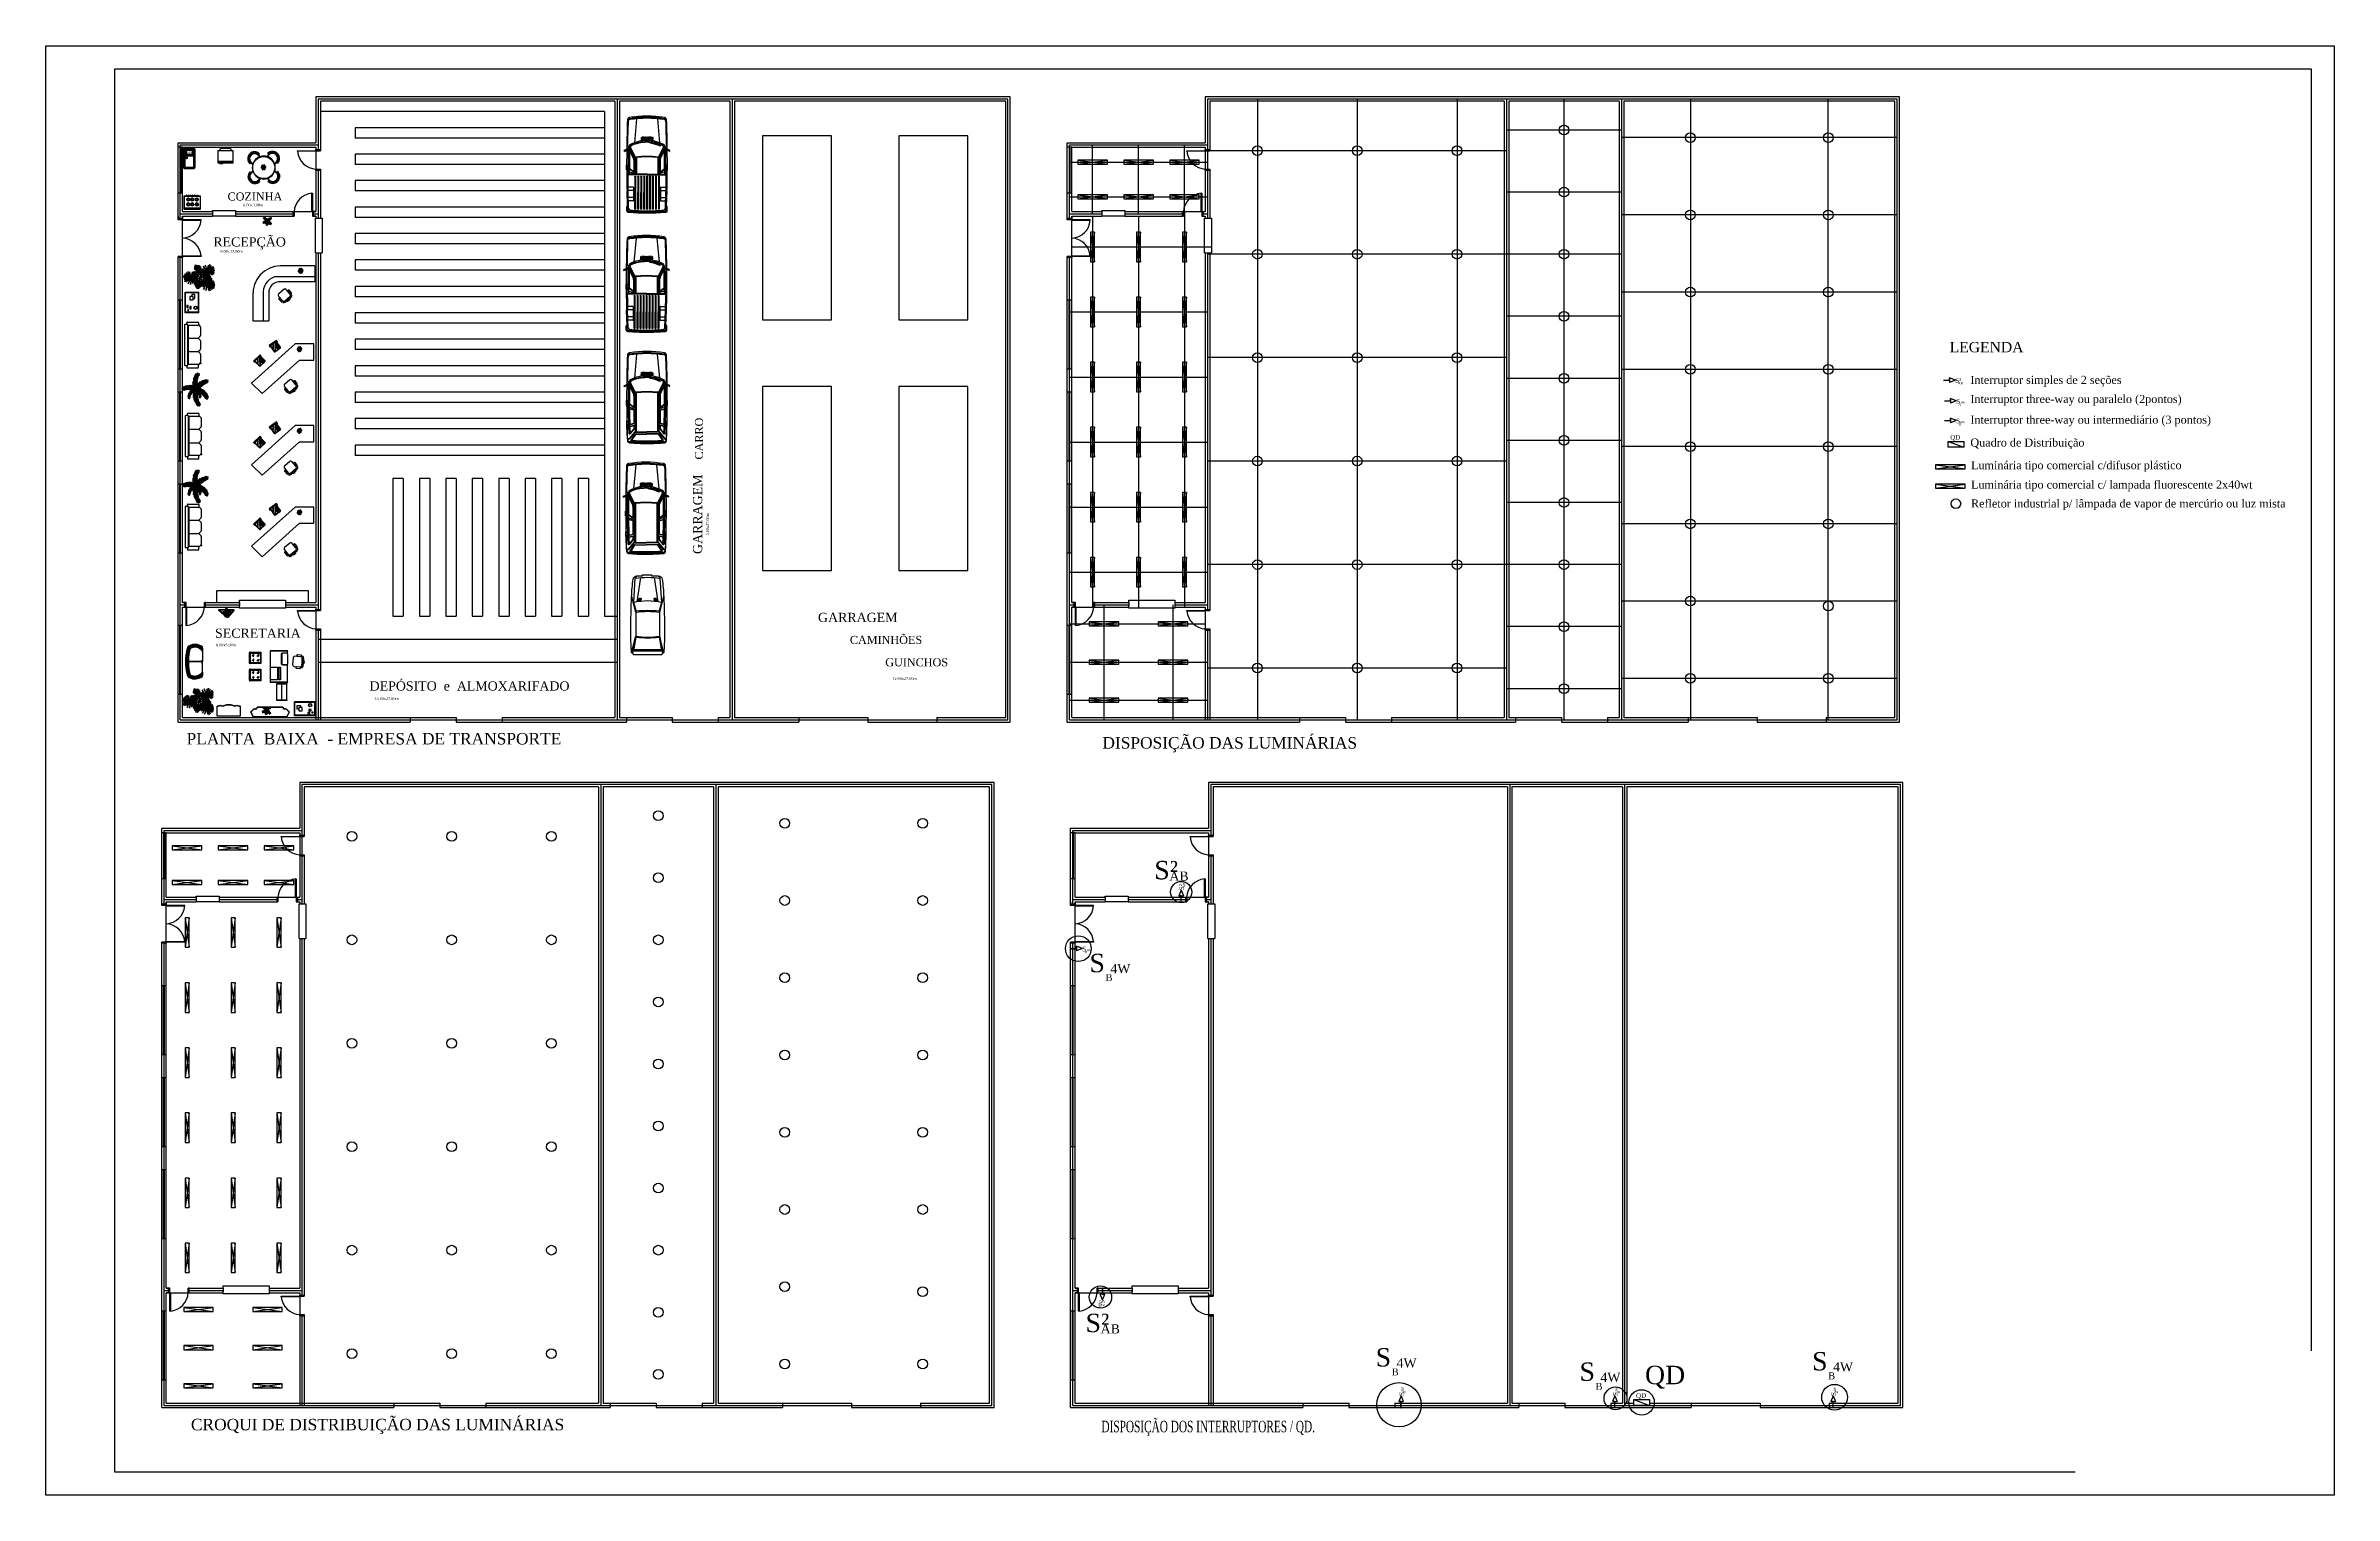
# Model space of a CAD drawing. Extents: x 220.6 to 320.1, y 139.4 to 202.4.
import ezdxf

# ---------------------------------------------------------------- set-up
doc = ezdxf.new("R2010")
doc.units = 0
doc.layers.get('0').update_dxf_attribs({"linetype": 'CONTINUOUS'})
for name, color, linetype in [('ACES-I', 251, 'CONTINUOUS'), ('APCOZ', 7, 'CONTINUOUS'), ('APCOZ-I', 251, 'CONTINUOUS'), ('DIVISORIA', 5, 'CONTINUOUS'), ('EXTERN', 7, 'CONTINUOUS'), ('EXTERN-I', 251, 'CONTINUOUS'), ('JANELA', 3, 'CONTINUOUS'), ('Layer1', 252, 'CONTINUOUS'), ('LOGICA', 5, 'CONTINUOUS'), ('MARGEXT', 1, 'CONTINUOUS'), ('MOBIL', 7, 'CONTINUOUS'), ('MOBIL-I', 251, 'CONTINUOUS'), ('MVIEW', 4, 'CONTINUOUS'), ('PAREDE', 6, 'CONTINUOUS'), ('VEGET', 64, 'CONTINUOUS'), ('VEGET-I', 62, 'CONTINUOUS'), ('VEGET_I', 62, 'CONTINUOUS')]:
    doc.layers.add(name, color=color, linetype=linetype)
doc.styles.add('STYLE2', font='times.ttf', dxfattribs={"height": 0.15})

msp = doc.modelspace()

# ---------------------------------------------------------------- texts
at = {"style": 'STYLE2'}
for s, height, p in [('S²', 0.8, (268.825, 166.167)), ('AB', 0.4, (269.479, 166.106)), ('S', 0.8, (266.006, 162.127)), ('4W', 0.4, (266.915, 162.083)), ('B', 0.3, (266.704, 161.74)), ('S²', 0.8, (265.836, 146.472)), ('AB', 0.4, (266.49, 146.412)), ('S', 0.8, (278.453, 144.975)), ('4W', 0.4, (279.363, 144.931)), ('S', 0.8, (297.437, 144.805)), ('B', 0.3, (279.152, 144.588)), ('S', 0.8, (287.32, 144.35)), ('4W', 0.4, (288.229, 144.306)), ('B', 0.3, (298.136, 144.418)), ('4W', 0.4, (298.347, 144.76)), ('B', 0.3, (288.018, 143.963))]:
    msp.add_text(s, height=height, dxfattribs=at).set_placement(p)
at = {"color": 0, "style": 'STYLE2'}
msp.add_text('QD', height=0.8, dxfattribs=at).set_placement((290.17, 144.207))
at = {"layer": 'Layer1', "color": 252, "style": 'STYLE2'}
for s, height, p in [('COZINHA', 0.35, (228.518, 195.694)), ('6.00x3.00m', 0.12, (229.197, 195.435)), ('RECEPÇÃO', 0.4, (227.897, 193.694)), ('6.00x17.00m', 0.12, (228.207, 193.419)), ('LEGENDA', 0.45, (303.421, 189.091)), ('Interruptor simples de 2 seções', 0.35, (304.322, 187.716)), ('Interruptor three-way ou paralelo (2pontos)', 0.35, (304.322, 186.886)), ('Interruptor three-way ou intermediário (3 pontos)', 0.35, (304.322, 185.985)), ('Quadro de Distribuição', 0.35, (304.322, 184.991)), ('Luminária tipo comercial c/difusor plástico', 0.35, (304.349, 184.005)), ('Luminária tipo comercial c/ lampada fluorescente 2x40wt', 0.35, (304.349, 183.162)), ('Refletor industrial p/ lâmpada de vapor de mercúrio ou luz mista', 0.35, (304.349, 182.341)), ('GARRAGEM ', 0.4, (254.199, 177.358)), ('SECRETARIA', 0.4, (227.972, 176.672)), ('6.00x5.00m', 0.12, (228.01, 176.3)), ('CAMINHÕES', 0.35, (255.586, 176.406)), ('GUINCHOS', 0.35, (257.124, 175.432)), ('DEPÓSITO  e  ALMOXARIFADO', 0.4, (234.695, 174.377)), ('12.00x27.00m', 0.12, (257.434, 174.835)), ('13.00x27.00m', 0.12, (234.904, 173.967)), ('PLANTA  BAIXA  - EMPRESA DE TRANSPORTE ', 0.5, (226.734, 172.032)), ('DISPOSIÇÃO DAS LUMINÁRIAS', 0.5, (266.569, 171.853)), ('CROQUI DE DISTRIBUIÇÃO DAS LUMINÁRIAS', 0.5, (226.924, 142.199))]:
    msp.add_text(s, height=height, dxfattribs=at).set_placement(p)
for s, height, p in [('CARRO', 0.35, (249.197, 184.426)), ('GARRAGEM ', 0.4, (249.161, 180.318)), ('5.00x27.00m', 0.12, (249.453, 181.127))]:
    msp.add_text(s, height=height, rotation=90, dxfattribs=at).set_placement(p)
at = {"layer": 'Layer1', "color": 252, "style": 'STYLE2', "width": 0.65}
msp.add_text('DISPOSIÇÃO DOS INTERRUPTORES / QD.', height=0.5, dxfattribs=at).set_placement((266.527, 142.114))
at = {"layer": 'MARGEXT', "color": 1, "style": 'STYLE2'}
for s, height, p in [('S²', 0.2, (303.664, 187.759)), ('AB', 0.1, (303.785, 187.698)), ('S', 0.2, (303.703, 186.858)), ('S', 0.2, (303.703, 186.005)), ('A', 0.1, (303.798, 186.775)), ('3W', 0.1, (303.872, 186.859)), ('QD', 0.2, (303.446, 185.288)), ('B', 0.1, (303.823, 185.917)), ('4W', 0.1, (303.872, 186.006)), ('S', 0.2, (265.689, 163.033)), ('B', 0.1, (265.809, 162.945)), ('4W', 0.1, (265.858, 163.034)), ('QD', 0.2, (289.78, 143.611))]:
    msp.add_text(s, height=height, dxfattribs=at).set_placement(p)
for s, height, rotation, p in [('S²', 0.2, 90, (270.116, 165.692)), ('AB', 0.1, 90, (270.177, 165.814)), ('AB', 0.1, 270, (266.387, 147.753)), ('S²', 0.2, 270, (266.448, 147.875)), ('S', 0.2, 90, (279.677, 143.691)), ('4W', 0.1, 90, (279.675, 143.86)), ('B', 0.1, 90, (279.764, 143.811)), ('S', 0.2, 90, (288.979, 143.691)), ('4W', 0.1, 90, (288.977, 143.86)), ('B', 0.1, 90, (289.066, 143.811)), ('S', 0.2, 90, (298.473, 143.691)), ('4W', 0.1, 90, (298.472, 143.86)), ('B', 0.1, 90, (298.56, 143.811))]:
    msp.add_text(s, height=height, rotation=rotation, dxfattribs=at).set_placement(p)

# ---------------------------------------------------------------- blocks, each defined once
blk = doc.blocks.new('Carro_01')
at = {"layer": 'EXTERN'}
for p, q in [((1.483, 0.983), (1.433, 0.882)), ((1.509, 0.993), (1.483, 0.983)), ((1.527, 0.986), (1.483, 0.882)), ((1.527, 0.986), (1.509, 0.993)), ((2.334, 0.887), (2.134, 0.887)), ((3.236, 0.876), (3.036, 0.876)), ((1.483, -0.983), (1.433, -0.882)), ((1.527, -0.986), (1.483, -0.882)), ((1.509, -0.993), (1.483, -0.983)), ((1.527, -0.986), (1.509, -0.993)), ((2.334, -0.887), (2.134, -0.887)), ((3.236, -0.876), (3.036, -0.876))]:
    blk.add_line(p, q, dxfattribs=at)
for centre, radius, start, end in [((4.854, 0), 4.854, 170.92331, 189.07669), ((0.16, 0.75), 0.1, 90, 170.92331), ((2.014, -48.263), 49.148, 90.67789, 92.16244), ((2.014, -48.263), 49.148, 89.8675, 90.61897), ((2.134, 0.877), 0.01, 90, 127.95561), ((2.334, 0.877), 0.01, 43.85483, 90), ((2.014, -48.263), 49.148, 88.81554, 89.61877), ((3.036, 0.866), 0.01, 90, 126.21779), ((3.236, 0.866), 0.01, 18.31147, 90), ((2.014, -48.263), 49.148, 87.8125, 88.56437), ((3.887, 0.769), 0.08, 4.91888, 87.8125), ((-5.051, 0), 9.051, 0, 4.91888), ((-5.051, 0), 9.051, 355.19371, 0), ((0.16, -0.75), 0.1, 189.07669, 270), ((2.014, 48.263), 49.148, 267.83756, 269.32211), ((2.014, 48.263), 49.148, 269.38103, 270.1325), ((2.134, -0.877), 0.01, 232.04439, 270), ((2.334, -0.877), 0.01, 270, 316.14517), ((2.014, 48.263), 49.148, 270.38123, 271.18446), ((3.036, -0.866), 0.01, 233.78221, 270), ((3.236, -0.866), 0.01, 270, 341.68853), ((2.014, 48.263), 49.148, 271.43563, 272.17125), ((3.869, -0.75), 0.1, 274.33369, 355.19371)]:
    blk.add_arc(centre, radius, start, end, dxfattribs=at)
at = {"layer": 'EXTERN-I'}
for p, q in [((0.111, 0.45), (0.069, 0.43)), ((0.148, 0.744), (0.11, 0.744)), ((0.149, 0.749), (0.111, 0.749)), ((0.111, 0.45), (1.152, 0.55)), ((0.905, 0.053), (1.001, 0.053)), ((0.905, 0.029), (1.001, 0.029)), ((0.905, 0.005), (1.001, 0.005)), ((0.906, 0.077), (1.002, 0.077)), ((0.906, 0.067), (1.002, 0.067)), ((0.906, 0.019), (1.002, 0.019)), ((0.907, 0.043), (1.003, 0.043)), ((0.908, 0.101), (1.003, 0.101)), ((0.908, 0.091), (1.003, 0.091)), ((0.909, 0.125), (1.005, 0.125)), ((0.909, 0.115), (1.005, 0.115)), ((0.91, 0.139), (1.006, 0.139)), ((0.911, 0.15), (1.007, 0.15)), ((0.912, 0.164), (1.008, 0.164)), ((0.913, 0.174), (1.009, 0.174)), ((0.915, 0.188), (1.01, 0.188)), ((0.916, 0.198), (1.011, 0.198)), ((0.917, 0.212), (1.013, 0.212)), ((0.919, 0.222), (1.015, 0.222)), ((0.92, 0.236), (1.016, 0.236)), ((0.922, 0.246), (1.018, 0.246)), ((0.924, 0.26), (1.019, 0.26)), ((1.188, 0.278), (1.074, 0.009)), ((1.077, 0.003), (1.085, -0.001)), ((1.085, -0.001), (1.177, 0.23)), ((1.162, 0.124), (1.171, 0.123)), ((1.294, 0.574), (1.302, 0.571)), ((1.315, 0.765), (1.305, 0.88)), ((1.329, 0.776), (1.32, 0.88)), ((1.807, 0.538), (1.329, 0.776)), ((1.782, 0.528), (1.341, 0.748)), ((1.8, 0.53), (1.347, 0.756)), ((1.757, 0.515), (1.352, 0.717)), ((1.824, 0.574), (1.377, 0.797)), ((1.433, 0.882), (1.407, 0.83)), ((1.407, 0.83), (1.415, 0.816)), ((1.415, 0.81), (1.415, 0.816)), ((1.437, 0.807), (1.415, 0.816)), ((1.441, 0.805), (1.417, 0.805)), ((1.441, 0.8), (1.417, 0.8)), ((1.441, 0.795), (1.417, 0.795)), ((1.441, 0.79), (1.417, 0.79)), ((1.441, 0.785), (1.417, 0.785)), ((1.437, 0.807), (1.453, 0.811)), ((1.443, 0.808), (1.443, 0.807)), ((1.483, 0.882), (1.453, 0.811)), ((1.468, 0.817), (1.485, 0.743)), ((1.478, 0.817), (1.497, 0.737)), ((1.831, 0.587), (1.492, 0.756)), ((1.797, 0.484), (3.497, 0.484)), ((1.797, 0.464), (3.497, 0.464)), ((1.911, 0.569), (2.424, 0.569)), ((1.911, 0.554), (2.453, 0.554)), ((1.911, 0.514), (3.477, 0.514)), ((1.911, 0.504), (3.497, 0.504)), ((2.124, 0.877), (2.124, 0.854)), ((2.154, 0.844), (2.134, 0.844)), ((2.154, 0.859), (2.154, 0.844)), ((2.254, 0.869), (2.164, 0.869)), ((2.264, 0.859), (2.264, 0.844)), ((2.344, 0.844), (2.264, 0.844)), ((2.424, 0.569), (2.276, 0.772)), ((2.453, 0.554), (2.287, 0.782)), ((2.344, 0.877), (2.344, 0.844)), ((2.344, 0.877), (2.519, 0.514)), ((2.544, 0.554), (2.473, 0.78)), ((2.555, 0.569), (2.492, 0.77)), ((2.544, 0.554), (3.134, 0.554)), ((2.555, 0.569), (3.123, 0.569)), ((3.026, 0.866), (3.026, 0.843)), ((3.056, 0.833), (3.036, 0.833)), ((3.056, 0.848), (3.056, 0.833)), ((3.156, 0.858), (3.066, 0.858)), ((3.171, 0.759), (3.123, 0.569)), ((3.189, 0.768), (3.134, 0.554)), ((3.166, 0.848), (3.166, 0.833)), ((3.246, 0.833), (3.166, 0.833)), ((3.267, 0.806), (3.192, 0.514)), ((3.202, 0.554), (3.364, 0.554)), ((3.27, 0.756), (3.222, 0.569)), ((3.222, 0.569), (3.359, 0.569)), ((3.8, 0.844), (3.246, 0.87)), ((3.267, 0.806), (3.246, 0.87)), ((3.246, 0.866), (3.246, 0.833)), ((3.359, 0.569), (3.555, 0.731)), ((3.364, 0.554), (3.572, 0.725)), ((3.497, 0.534), (3.785, 0.771)), ((3.497, 0.504), (3.497, 0)), ((3.497, -0.504), (3.497, 0)), ((3.507, 0.529), (3.795, 0.766)), ((3.507, 0.529), (3.507, 0)), ((3.507, -0.529), (3.507, 0)), ((3.587, 0.514), (3.587, 0)), ((3.587, -0.514), (3.587, 0)), ((3.594, 0.527), (3.843, 0.695)), ((3.594, 0.515), (3.83, 0.674)), ((3.597, 0.485), (3.597, 0)), ((3.597, -0.485), (3.597, 0)), ((3.604, 0.497), (3.836, 0.654)), ((3.87, 0.835), (3.81, 0.84)), ((3.87, 0.835), (3.89, 0.834)), ((3.962, 0.03), (3.985, 0.03)), ((3.962, 0.03), (3.962, -0.03)), ((3.972, 0.02), (3.98, 0.02)), ((3.972, 0.02), (3.972, -0.02)), ((3.98, -0.02), (3.98, 0.02)), ((3.99, -0.025), (3.99, 0.025)), ((0.111, -0.45), (0.069, -0.43)), ((0.148, -0.744), (0.11, -0.744)), ((0.111, -0.45), (1.152, -0.55)), ((0.149, -0.749), (0.111, -0.749)), ((0.905, -0.005), (1.001, -0.005)), ((0.905, -0.029), (1.001, -0.029)), ((0.905, -0.053), (1.001, -0.053)), ((0.906, -0.019), (1.002, -0.019)), ((0.906, -0.067), (1.002, -0.067)), ((0.906, -0.077), (1.002, -0.077)), ((0.907, -0.043), (1.003, -0.043)), ((0.908, -0.091), (1.003, -0.091)), ((0.908, -0.101), (1.003, -0.101)), ((0.909, -0.115), (1.005, -0.115)), ((0.909, -0.125), (1.005, -0.125)), ((0.91, -0.139), (1.006, -0.139)), ((0.911, -0.15), (1.007, -0.15)), ((0.912, -0.164), (1.008, -0.164)), ((0.913, -0.174), (1.009, -0.174)), ((0.915, -0.188), (1.01, -0.188)), ((0.916, -0.198), (1.011, -0.198)), ((0.917, -0.212), (1.013, -0.212)), ((0.919, -0.222), (1.015, -0.222)), ((0.92, -0.236), (1.016, -0.236)), ((0.922, -0.246), (1.018, -0.246)), ((0.924, -0.26), (1.019, -0.26)), ((1.315, -0.765), (1.305, -0.88)), ((1.329, -0.776), (1.32, -0.88)), ((1.807, -0.538), (1.329, -0.776)), ((1.782, -0.528), (1.341, -0.748)), ((1.8, -0.53), (1.347, -0.756)), ((1.757, -0.515), (1.352, -0.717)), ((1.824, -0.574), (1.377, -0.797)), ((1.407, -0.83), (1.415, -0.816)), ((1.433, -0.882), (1.407, -0.83)), ((1.437, -0.807), (1.415, -0.816)), ((1.415, -0.81), (1.415, -0.816)), ((1.441, -0.785), (1.417, -0.785)), ((1.441, -0.79), (1.417, -0.79)), ((1.441, -0.795), (1.417, -0.795)), ((1.441, -0.8), (1.417, -0.8)), ((1.441, -0.805), (1.417, -0.805)), ((1.437, -0.807), (1.453, -0.811)), ((1.443, -0.808), (1.443, -0.807)), ((1.483, -0.882), (1.453, -0.811)), ((1.468, -0.817), (1.485, -0.743)), ((1.478, -0.817), (1.497, -0.737)), ((1.831, -0.587), (1.492, -0.756)), ((1.797, -0.464), (3.497, -0.464)), ((1.797, -0.484), (3.497, -0.484)), ((1.911, -0.504), (3.497, -0.504)), ((1.911, -0.514), (3.477, -0.514)), ((1.911, -0.554), (2.453, -0.554)), ((1.911, -0.569), (2.424, -0.569)), ((2.124, -0.877), (2.124, -0.854)), ((2.154, -0.844), (2.134, -0.844)), ((2.154, -0.859), (2.154, -0.844)), ((2.254, -0.869), (2.164, -0.869)), ((2.344, -0.844), (2.264, -0.844)), ((2.264, -0.859), (2.264, -0.844)), ((2.424, -0.569), (2.276, -0.772)), ((2.453, -0.554), (2.287, -0.782)), ((2.344, -0.877), (2.519, -0.514)), ((2.344, -0.877), (2.344, -0.844)), ((2.544, -0.554), (2.473, -0.78)), ((2.555, -0.569), (2.492, -0.77)), ((2.544, -0.554), (3.134, -0.554)), ((2.555, -0.569), (3.123, -0.569)), ((3.026, -0.866), (3.026, -0.843)), ((3.056, -0.833), (3.036, -0.833)), ((3.056, -0.848), (3.056, -0.833)), ((3.156, -0.858), (3.066, -0.858)), ((3.171, -0.759), (3.123, -0.569)), ((3.189, -0.768), (3.134, -0.554)), ((3.166, -0.848), (3.166, -0.833)), ((3.246, -0.833), (3.166, -0.833)), ((3.267, -0.806), (3.192, -0.514)), ((3.202, -0.554), (3.364, -0.554)), ((3.222, -0.569), (3.359, -0.569)), ((3.27, -0.756), (3.222, -0.569)), ((3.8, -0.844), (3.245, -0.87)), ((3.267, -0.806), (3.246, -0.87)), ((3.246, -0.866), (3.246, -0.833)), ((3.359, -0.569), (3.555, -0.731)), ((3.364, -0.554), (3.572, -0.725)), ((3.497, -0.534), (3.785, -0.771)), ((3.507, -0.529), (3.795, -0.766)), ((3.594, -0.515), (3.83, -0.674)), ((3.594, -0.527), (3.843, -0.695)), ((3.604, -0.497), (3.836, -0.654)), ((3.87, -0.835), (3.81, -0.84)), ((3.87, -0.835), (3.89, -0.834)), ((3.962, -0.03), (3.985, -0.03)), ((3.972, -0.02), (3.98, -0.02))]:
    blk.add_line(p, q, dxfattribs=at)
for centre, radius, start, end in [((4.854, 0), 4.804, 171.11547, 189.07669), ((4.854, 0), 4.764, 171.01968, 189.07669), ((0.11, 0.742), 0.002, 90, 171.11547), ((4.854, 0), 4.804, 170.4938, 171.00677), ((0.111, 0.751), 0.002, 171.00677, 270), ((0.165, 0.785), 0.05, 92.15858, 170.4938), ((4.854, 0), 4.764, 170.57976, 170.95879), ((0.204, 0.772), 0.05, 92.1145, 170.57976), ((2.014, -48.263), 49.133, 90.82528, 92.15858), ((2.014, -48.263), 49.118, 90.82394, 92.1145), ((0.914, 0.059), 0.0108, 133.86649, 215.27853), ((0.914, 0.035), 0.0108, 133.86649, 215.27853), ((0.914, 0.011), 0.0108, 133.86649, 215.27853), ((0.915, 0.084), 0.0108, 133.86649, 215.27853), ((0.916, 0.108), 0.0108, 133.86649, 215.27853), ((0.918, 0.132), 0.0108, 133.86649, 215.27853), ((0.92, 0.156), 0.0108, 133.86649, 215.27853), ((0.922, 0.18), 0.0108, 133.86649, 215.27853), ((0.925, 0.204), 0.0108, 133.86649, 215.27853), ((0.928, 0.228), 0.0108, 133.86649, 215.27853), ((0.931, 0.253), 0.0108, 133.86649, 215.27853), ((0.994, 0.061), 0.0107, 313.13443, 35.56457), ((0.994, 0.036), 0.0107, 313.13443, 35.56457), ((0.994, 0.013), 0.0107, 313.13443, 35.56457), ((0.995, 0.085), 0.0107, 313.13443, 35.56457), ((0.996, 0.109), 0.0107, 313.13443, 35.56457), ((0.997, 0.133), 0.0107, 313.13443, 35.56457), ((0.999, 0.157), 0.0107, 313.13443, 35.56457), ((1.002, 0.182), 0.0107, 313.13443, 35.56457), ((1.004, 0.206), 0.0107, 313.13443, 35.56457), ((1.007, 0.23), 0.0107, 313.13443, 35.56457), ((1.011, 0.254), 0.0107, 313.13443, 35.56457), ((2.609, 0), 1.557, 152.56958, 180), ((2.609, 0), 1.557, 180, 207.43042), ((1.079, 0.007), 0.005, 157.07829, 247.07829), ((2.824, 0), 1.712, 177.61578, 180), ((2.824, 0), 1.712, 180, 205.03831), ((2.824, 0), 1.712, 154.96169, 176.40748), ((2.824, 0), 1.689, 175.24604, 180), ((2.824, 0), 1.689, 180, 204.21302), ((2.824, 0), 1.689, 155.78698, 174.04404), ((2.929, -0.147), 1.793, 156.34892, 171.09443), ((1.172, 0.2), 0.005, 171.09443, 261.25469), ((2.923, -0.146), 1.773, 156.16297, 171.28038), ((1.307, 0.676), 0.09, 84.59359, 152.56958), ((1.318, 0.704), 0.05, 63.4654, 154.96169), ((1.329, 0.672), 0.05, 63.4654, 155.78698), ((1.292, 0.57), 0.005, 66.18866, 156.34892), ((1.307, 0.676), 0.09, 63.4654, 84.59359), ((1.382, 0.806), 0.01, 90.72667, 243.4654), ((2.004, -48.263), 49.083, 90.68812, 90.72667), ((1.42, 0.81), 0.005, 179.08582, 270), ((1.417, 0.802), 0.0025, 90, 270), ((1.417, 0.797), 0.0025, 90, 270), ((1.417, 0.792), 0.0025, 90, 270), ((1.417, 0.787), 0.0025, 90, 270), ((1.441, 0.807), 0.002, 270, 0), ((1.441, 0.802), 0.0025, 270, 90), ((1.441, 0.797), 0.0025, 270, 90), ((1.441, 0.792), 0.0025, 270, 90), ((1.441, 0.787), 0.0025, 270, 90), ((2.004, -48.263), 49.083, 88.19775, 90.64055), ((2.014, -48.276), 49.058, 88.19745, 90.61554), ((2.014, -48.276), 49.048, 89.6943, 90.61297), ((2.014, -48.276), 49.038, 89.68567, 90.61041), ((6.027, 0), 4.281, 173.50271, 180), ((6.027, 0), 4.281, 180, 186.49729), ((1.744, 0.488), 0.03, 353.50271, 63.4654), ((6.027, 0), 4.258, 173.28779, 180), ((6.027, 0), 4.258, 180, 186.71221), ((1.768, 0.501), 0.03, 353.28779, 63.4654), ((1.911, 0.754), 0.25, 243.4654, 270), ((1.911, 0.754), 0.24, 243.4654, 270), ((1.911, 0.754), 0.2, 243.4654, 270), ((1.911, 0.754), 0.185, 243.4654, 270), ((2.134, 0.877), 0.01, 127.95561, 180), ((2.134, 0.854), 0.01, 180, 270), ((2.164, 0.859), 0.01, 90, 180), ((2.254, 0.859), 0.01, 0, 90), ((2.334, 0.877), 0.01, 0, 43.85483), ((2.014, -48.276), 49.048, 88.64805, 89.44133), ((2.014, -48.276), 49.038, 88.65074, 89.43758), ((3.036, 0.866), 0.01, 126.21779, 180), ((3.036, 0.843), 0.01, 180, 270), ((3.066, 0.848), 0.01, 90, 180), ((3.156, 0.848), 0.01, 0, 90), ((3.236, 0.866), 0.01, 0, 18.31147), ((2.021, -48.276), 49.038, 88.21964, 88.54372), ((2.014, -48.276), 49.048, 88.20631, 88.53319), ((3.503, 0.508), 0.0261, 102.12896, 167.87104), ((3.544, 0.729), 0.01, 4.73176, 88.21964), ((3.546, 0.756), 0.04, 309.45692, 88.19775), ((3.549, 0.738), 0.01, 309.45692, 88.20631), ((3.557, 0.738), 0.02, 309.45692, 88.19745), ((3.602, 0.514), 0.015, 124.05032, 180), ((3.602, 0.502), 0.015, 124.05032, 180), ((3.612, 0.485), 0.015, 124.05032, 180), ((3.753, 0.809), 0.05, 309.45692, 5.25089), ((3.763, 0.805), 0.05, 309.45692, 5.21661), ((-5.051, 0), 8.891, 5.25089, 5.44419), ((-5.051, 0), 8.901, 5.21661, 5.41644), ((3.846, 0.649), 0.03, 4.17364, 124.05032), ((3.847, 0.638), 0.02, 4.09954, 124.05032), ((3.86, 0.67), 0.03, 4.30275, 124.05032), ((-5.051, 0), 8.941, 0, 4.09954), ((-5.051, 0), 8.941, 355.90046, 0), ((3.869, 0.805), 0.03, 5.15652, 87.83532), ((-5.051, 0), 8.951, 0, 4.17364), ((-5.051, 0), 8.951, 355.82636, 0), ((3.889, 0.804), 0.03, 5.14009, 87.81179), ((-5.051, 0), 8.966, 0, 4.30275), ((-5.051, 0), 8.966, 355.69725, 0), ((-5.051, 0), 8.986, 0, 5.15652), ((-5.051, 0), 8.986, 354.84348, 0), ((-5.051, 0), 9.006, 0, 5.14009), ((-5.051, 0), 9.006, 354.85991, 0), ((3.985, 0.025), 0.005, 360, 90), ((0.16, -0.75), 0.1, 189.07669, 270), ((0.11, -0.742), 0.002, 188.88453, 270), ((0.111, -0.751), 0.002, 90, 188.99323), ((4.854, 0), 4.804, 188.99323, 189.5062), ((0.165, -0.785), 0.05, 189.5062, 267.84142), ((4.854, 0), 4.764, 189.04121, 189.42024), ((0.204, -0.772), 0.05, 189.42024, 267.8855), ((2.014, 48.263), 49.133, 267.84142, 269.17472), ((2.014, 48.263), 49.118, 267.8855, 269.17606), ((0.914, -0.011), 0.0108, 144.72147, 226.13351), ((0.914, -0.035), 0.0108, 144.72147, 226.13351), ((0.914, -0.059), 0.0108, 144.72147, 226.13351), ((0.915, -0.084), 0.0108, 144.72147, 226.13351), ((0.916, -0.108), 0.0108, 144.72147, 226.13351), ((0.918, -0.132), 0.0108, 144.72147, 226.13351), ((0.92, -0.156), 0.0108, 144.72147, 226.13351), ((0.922, -0.18), 0.0108, 144.72147, 226.13351), ((0.925, -0.204), 0.0108, 144.72147, 226.13351), ((0.928, -0.228), 0.0108, 144.72147, 226.13351), ((0.931, -0.253), 0.0108, 144.72147, 226.13351), ((0.994, -0.013), 0.0107, 324.43543, 46.86557), ((0.994, -0.036), 0.0107, 324.43543, 46.86557), ((0.994, -0.061), 0.0107, 324.43543, 46.86557), ((0.995, -0.085), 0.0107, 324.43543, 46.86557), ((0.996, -0.109), 0.0107, 324.43543, 46.86557), ((0.997, -0.133), 0.0107, 324.43543, 46.86557), ((0.999, -0.157), 0.0107, 324.43543, 46.86557), ((1.002, -0.182), 0.0107, 324.43543, 46.86557), ((1.004, -0.206), 0.0107, 324.43543, 46.86557), ((1.007, -0.23), 0.0107, 324.43543, 46.86557), ((1.011, -0.254), 0.0107, 324.43543, 46.86557), ((1.307, -0.676), 0.09, 207.43042, 275.40641), ((1.318, -0.704), 0.05, 205.03831, 296.5346), ((1.329, -0.672), 0.05, 204.21302, 296.5346), ((1.307, -0.676), 0.09, 275.40641, 296.5346), ((1.382, -0.806), 0.01, 116.5346, 269.27333), ((2.004, 48.263), 49.083, 269.27333, 269.31188), ((1.417, -0.787), 0.0025, 90, 270), ((1.417, -0.792), 0.0025, 90, 270), ((1.417, -0.797), 0.0025, 90, 270), ((1.417, -0.802), 0.0025, 90, 270), ((1.42, -0.81), 0.005, 90, 180.91418), ((1.441, -0.787), 0.0025, 270, 90), ((1.441, -0.792), 0.0025, 270, 90), ((1.441, -0.797), 0.0025, 270, 90), ((1.441, -0.802), 0.0025, 270, 90), ((1.441, -0.807), 0.002, 0, 90), ((2.004, 48.263), 49.083, 269.35945, 271.80225), ((2.014, 48.276), 49.058, 269.38446, 271.80255), ((2.014, 48.276), 49.048, 269.38703, 270.3057), ((2.014, 48.276), 49.038, 269.38959, 270.31433), ((1.744, -0.488), 0.03, 296.5346, 6.49729), ((1.768, -0.501), 0.03, 296.5346, 6.71221), ((1.911, -0.754), 0.25, 90, 116.5346), ((1.911, -0.754), 0.24, 90, 116.5346), ((1.911, -0.754), 0.2, 90, 116.5346), ((1.911, -0.754), 0.185, 90, 116.5346), ((2.134, -0.854), 0.01, 90, 180), ((2.134, -0.877), 0.01, 180, 232.04439), ((2.164, -0.859), 0.01, 180, 270), ((2.254, -0.859), 0.01, 270, 360), ((2.334, -0.877), 0.01, 316.14517, 360), ((2.014, 48.276), 49.048, 270.55867, 271.35195), ((2.014, 48.276), 49.038, 270.56242, 271.34926), ((3.036, -0.843), 0.01, 90, 180), ((3.036, -0.866), 0.01, 180, 233.78221), ((3.066, -0.848), 0.01, 180, 270), ((3.156, -0.848), 0.01, 270, 360), ((3.236, -0.866), 0.01, 341.68853, 360), ((2.021, 48.276), 49.038, 271.45628, 271.78036), ((2.014, 48.276), 49.048, 271.46681, 271.79369), ((3.503, -0.508), 0.0261, 192.12896, 257.87104), ((3.544, -0.729), 0.01, 271.78036, 355.26824), ((3.546, -0.756), 0.04, 271.80225, 50.54308), ((3.549, -0.738), 0.01, 271.79369, 50.54308), ((3.557, -0.738), 0.02, 271.80255, 50.54308), ((3.602, -0.502), 0.015, 180, 235.94968), ((3.602, -0.514), 0.015, 180, 235.94968), ((3.612, -0.485), 0.015, 180, 235.94968), ((3.753, -0.809), 0.05, 354.74911, 50.54308), ((3.763, -0.805), 0.05, 354.78339, 50.54308), ((-5.051, 0), 8.891, 354.55581, 354.74911), ((-5.051, 0), 8.901, 354.58356, 354.78339), ((3.846, -0.649), 0.03, 235.94968, 355.82636), ((3.847, -0.638), 0.02, 235.94968, 355.90046), ((3.86, -0.67), 0.03, 235.94968, 355.69725), ((3.869, -0.805), 0.03, 272.16468, 354.84348), ((3.889, -0.804), 0.03, 272.18821, 354.85991), ((3.985, -0.025), 0.005, 270, 360)]:
    blk.add_arc(centre, radius, start, end, dxfattribs=at)
blk = doc.blocks.new('Carro_02')
at = {"layer": 'EXTERN'}
for p, q in [((1.483, 0.983), (1.433, 0.882)), ((1.509, 0.993), (1.483, 0.983)), ((1.527, 0.986), (1.483, 0.882)), ((1.527, 0.986), (1.509, 0.993)), ((2.334, 0.887), (2.134, 0.887)), ((3.914, 0.846), (3.246, 0.87)), ((3.915, 0.864), (3.915, 0.848)), ((4.118, 0.884), (3.935, 0.884)), ((2.334, -0.887), (2.134, -0.887)), ((3.914, -0.846), (3.246, -0.87)), ((3.915, -0.864), (3.915, -0.848)), ((4.118, -0.884), (3.935, -0.884))]:
    blk.add_line(p, q, dxfattribs=at)
for centre, radius, start, end in [((4.854, 0), 4.854, 170.92331, 180), ((0.16, 0.75), 0.1, 90, 170.92331), ((2.014, -48.263), 49.148, 90.67789, 92.16244), ((2.014, -48.263), 49.148, 89.8675, 90.61897), ((2.134, 0.877), 0.01, 90, 127.95561), ((2.334, 0.877), 0.01, 43.85483, 90), ((2.014, -48.263), 49.148, 88.56412, 89.61877), ((3.935, 0.864), 0.02, 90, 180), ((4.116, 0.832), 0.052, 5.30646, 87.78752), ((-4.847, 0), 9.053, 5.07279, 5.30646), ((-4.847, 0), 9.051, 0, 5.07392), ((4.854, 0), 4.854, 180, 189.07669), ((0.16, -0.75), 0.1, 189.07669, 270), ((2.014, 48.263), 49.148, 267.83756, 269.32211), ((2.014, 48.263), 49.148, 269.38103, 270.1325), ((2.134, -0.877), 0.01, 232.04439, 270), ((2.334, -0.877), 0.01, 270, 316.14517), ((2.014, 48.263), 49.148, 270.38123, 271.43588), ((3.935, -0.864), 0.02, 180, 270), ((4.116, -0.832), 0.052, 272.21248, 354.69354), ((-4.847, 0), 9.053, 354.69354, 354.92721), ((-4.847, 0), 9.051, 354.92608, 0)]:
    blk.add_arc(centre, radius, start, end, dxfattribs=at)
at = {"layer": 'EXTERN-I'}
for p, q in [((0.111, 0.45), (0.069, 0.43)), ((0.148, 0.744), (0.11, 0.744)), ((0.149, 0.749), (0.111, 0.749)), ((0.111, 0.45), (1.152, 0.55)), ((0.905, 0.053), (1.001, 0.053)), ((0.905, 0.029), (1.001, 0.029)), ((0.905, 0.005), (1.001, 0.005)), ((0.906, 0.077), (1.002, 0.077)), ((0.906, 0.067), (1.002, 0.067)), ((0.906, 0.019), (1.002, 0.019)), ((0.907, 0.043), (1.003, 0.043)), ((0.908, 0.101), (1.003, 0.101)), ((0.908, 0.091), (1.003, 0.091)), ((0.909, 0.125), (1.005, 0.125)), ((0.909, 0.115), (1.005, 0.115)), ((0.91, 0.139), (1.006, 0.139)), ((0.911, 0.15), (1.007, 0.15)), ((0.912, 0.164), (1.008, 0.164)), ((0.913, 0.174), (1.009, 0.174)), ((0.915, 0.188), (1.01, 0.188)), ((0.916, 0.198), (1.011, 0.198)), ((0.917, 0.212), (1.013, 0.212)), ((0.919, 0.222), (1.015, 0.222)), ((0.92, 0.236), (1.016, 0.236)), ((0.922, 0.246), (1.018, 0.246)), ((0.924, 0.26), (1.019, 0.26)), ((1.186, 0.275), (1.074, 0.009)), ((1.077, 0.003), (1.085, -0.001)), ((1.085, -0.001), (1.176, 0.229)), ((1.165, 0.14), (1.174, 0.138)), ((1.297, 0.59), (1.305, 0.586)), ((1.315, 0.765), (1.305, 0.88)), ((1.329, 0.776), (1.32, 0.88)), ((1.807, 0.538), (1.329, 0.776)), ((1.782, 0.528), (1.341, 0.748)), ((1.8, 0.53), (1.347, 0.756)), ((1.757, 0.515), (1.352, 0.717)), ((1.824, 0.574), (1.377, 0.797)), ((1.433, 0.882), (1.407, 0.83)), ((1.407, 0.83), (1.415, 0.816)), ((1.437, 0.807), (1.415, 0.816)), ((1.415, 0.81), (1.415, 0.816)), ((1.441, 0.805), (1.417, 0.805)), ((1.441, 0.8), (1.417, 0.8)), ((1.441, 0.795), (1.417, 0.795)), ((1.441, 0.79), (1.417, 0.79)), ((1.441, 0.785), (1.417, 0.785)), ((1.437, 0.807), (1.453, 0.811)), ((1.443, 0.808), (1.443, 0.807)), ((1.483, 0.882), (1.453, 0.811)), ((1.468, 0.817), (1.485, 0.743)), ((1.478, 0.817), (1.497, 0.737)), ((1.831, 0.587), (1.492, 0.756)), ((1.797, 0.484), (2.524, 0.484)), ((1.797, 0.464), (2.524, 0.464)), ((1.911, 0.569), (2.424, 0.569)), ((1.911, 0.554), (2.453, 0.554)), ((1.911, 0.514), (2.524, 0.514)), ((1.911, 0.504), (2.524, 0.504)), ((2.124, 0.877), (2.124, 0.854)), ((2.154, 0.844), (2.134, 0.844)), ((2.154, 0.859), (2.154, 0.844)), ((2.254, 0.869), (2.164, 0.869)), ((2.264, 0.859), (2.264, 0.844)), ((2.344, 0.844), (2.264, 0.844)), ((2.424, 0.569), (2.276, 0.772)), ((2.453, 0.554), (2.287, 0.782)), ((2.344, 0.877), (2.344, 0.844)), ((2.423, 0.781), (2.494, 0.514)), ((2.524, 0), (2.524, 0.882)), ((2.544, 0), (2.544, 0.882)), ((2.617, 0.531), (2.614, 0.535)), ((2.614, 0.505), (2.614, 0.535)), ((2.614, 0.535), (4.044, 0.535)), ((2.617, 0.508), (2.614, 0.505)), ((2.614, 0.505), (4.044, 0.505)), ((2.614, 0.405), (4.044, 0.405)), ((2.614, 0.375), (2.614, 0.405)), ((2.617, 0.401), (2.614, 0.405)), ((2.617, 0.378), (2.614, 0.375)), ((2.614, 0.375), (4.044, 0.375)), ((2.614, 0.275), (4.044, 0.275)), ((2.614, 0.245), (2.614, 0.275)), ((2.617, 0.271), (2.614, 0.275)), ((2.617, 0.248), (2.614, 0.245)), ((2.614, 0.245), (4.044, 0.245)), ((2.614, 0.145), (4.044, 0.145)), ((2.614, 0.115), (2.614, 0.145)), ((2.617, 0.141), (2.614, 0.145)), ((2.617, 0.118), (2.614, 0.115)), ((2.614, 0.115), (4.044, 0.115)), ((2.614, 0.015), (4.044, 0.015)), ((2.614, -0.015), (2.614, 0.015)), ((2.617, 0.011), (2.614, 0.015)), ((2.617, 0.508), (2.617, 0.531)), ((2.617, 0.531), (3.318, 0.531)), ((2.617, 0.508), (3.318, 0.508)), ((2.617, 0.401), (3.318, 0.401)), ((2.617, 0.378), (2.617, 0.401)), ((2.617, 0.378), (3.318, 0.378)), ((2.617, 0.271), (3.318, 0.271)), ((2.617, 0.248), (2.617, 0.271)), ((2.617, 0.248), (3.318, 0.248)), ((2.617, 0.141), (3.318, 0.141)), ((2.617, 0.118), (2.617, 0.141)), ((2.617, 0.118), (3.318, 0.118)), ((2.617, 0.011), (3.318, 0.011)), ((2.617, -0.012), (2.617, 0.011)), ((3.083, 0.602), (3.083, 0.828)), ((3.103, 0.582), (3.664, 0.582)), ((3.234, 0.582), (3.234, 0.825)), ((4.009, 0.798), (3.243, 0.825)), ((4.041, 0.531), (3.318, 0.531)), ((4.041, 0.508), (3.318, 0.508)), ((4.041, 0.401), (3.318, 0.401)), ((4.041, 0.378), (3.318, 0.378)), ((4.041, 0.271), (3.318, 0.271)), ((4.041, 0.248), (3.318, 0.248)), ((4.041, 0.141), (3.318, 0.141)), ((4.041, 0.118), (3.318, 0.118)), ((4.041, 0.011), (3.318, 0.011)), ((3.534, 0.582), (3.534, 0.814)), ((3.684, 0.602), (3.684, 0.809)), ((4.077, 0.84), (3.914, 0.846)), ((4.041, 0.531), (4.044, 0.535)), ((4.041, 0.508), (4.041, 0.531)), ((4.041, 0.508), (4.044, 0.505)), ((4.041, 0.401), (4.044, 0.405)), ((4.041, 0.378), (4.041, 0.401)), ((4.041, 0.378), (4.044, 0.375)), ((4.041, 0.271), (4.044, 0.275)), ((4.041, 0.248), (4.041, 0.271)), ((4.041, 0.248), (4.044, 0.245)), ((4.041, 0.141), (4.044, 0.145)), ((4.041, 0.118), (4.041, 0.141)), ((4.041, 0.118), (4.044, 0.115)), ((4.041, 0.011), (4.044, 0.015)), ((4.041, -0.012), (4.041, 0.011)), ((4.044, 0.535), (4.044, 0.505)), ((4.044, 0.405), (4.044, 0.375)), ((4.044, 0.275), (4.044, 0.245)), ((4.044, 0.145), (4.044, 0.115)), ((4.044, 0.015), (4.044, -0.015)), ((4.135, 0.659), (4.09, 0.659)), ((4.09, 0.659), (4.135, 0.659)), ((4.135, 0.656), (4.09, 0.656)), ((4.09, 0.656), (4.135, 0.656)), ((4.171, 0.801), (4.123, 0.801)), ((4.169, 0.796), (4.123, 0.796)), ((4.167, 0.03), (4.189, 0.03)), ((4.167, -0.03), (4.167, 0.03)), ((4.167, 0.03), (4.167, -0.03)), ((4.167, 0.03), (4.189, 0.03)), ((4.177, 0.02), (4.184, 0.02)), ((4.177, -0.02), (4.177, 0.02)), ((4.177, 0.02), (4.177, -0.02)), ((4.177, 0.02), (4.184, 0.02)), ((4.184, 0.02), (4.184, -0.02)), ((4.184, -0.02), (4.184, 0.02)), ((4.194, 0.025), (4.194, -0.025)), ((4.194, -0.025), (4.194, 0.025)), ((0.111, -0.45), (0.069, -0.43)), ((0.111, -0.45), (0.069, -0.43)), ((0.148, -0.744), (0.11, -0.744)), ((0.111, -0.45), (1.152, -0.55)), ((0.149, -0.749), (0.111, -0.749)), ((0.905, -0.005), (1.001, -0.005)), ((0.905, -0.029), (1.001, -0.029)), ((0.905, -0.053), (1.001, -0.053)), ((0.906, -0.019), (1.002, -0.019)), ((0.906, -0.067), (1.002, -0.067)), ((0.906, -0.077), (1.002, -0.077)), ((0.907, -0.043), (1.003, -0.043)), ((0.908, -0.091), (1.003, -0.091)), ((0.908, -0.101), (1.003, -0.101)), ((0.909, -0.115), (1.005, -0.115)), ((0.909, -0.125), (1.005, -0.125)), ((0.91, -0.139), (1.006, -0.139)), ((0.911, -0.15), (1.007, -0.15)), ((0.912, -0.164), (1.008, -0.164)), ((0.913, -0.174), (1.009, -0.174)), ((0.915, -0.188), (1.01, -0.188)), ((0.916, -0.198), (1.011, -0.198)), ((0.917, -0.212), (1.013, -0.212)), ((0.919, -0.222), (1.015, -0.222)), ((0.92, -0.236), (1.016, -0.236)), ((0.922, -0.246), (1.018, -0.246)), ((0.924, -0.26), (1.019, -0.26)), ((1.315, -0.765), (1.305, -0.88)), ((1.329, -0.776), (1.32, -0.88)), ((1.807, -0.538), (1.329, -0.776)), ((1.782, -0.528), (1.341, -0.748)), ((1.8, -0.53), (1.347, -0.756)), ((1.757, -0.515), (1.352, -0.717)), ((1.824, -0.574), (1.377, -0.797)), ((1.407, -0.83), (1.415, -0.816)), ((1.483, -0.983), (1.407, -0.83)), ((1.437, -0.807), (1.415, -0.816)), ((1.415, -0.81), (1.415, -0.816)), ((1.441, -0.785), (1.417, -0.785)), ((1.441, -0.79), (1.417, -0.79)), ((1.441, -0.795), (1.417, -0.795)), ((1.441, -0.8), (1.417, -0.8)), ((1.441, -0.805), (1.417, -0.805)), ((1.437, -0.807), (1.453, -0.811)), ((1.443, -0.808), (1.443, -0.807)), ((1.527, -0.986), (1.453, -0.811)), ((1.468, -0.817), (1.485, -0.743)), ((1.478, -0.817), (1.497, -0.737)), ((1.509, -0.993), (1.483, -0.983)), ((1.831, -0.587), (1.492, -0.756)), ((1.527, -0.986), (1.509, -0.993)), ((1.797, -0.464), (2.524, -0.464)), ((1.797, -0.484), (2.524, -0.484)), ((1.911, -0.504), (2.524, -0.504)), ((1.911, -0.514), (2.524, -0.514)), ((1.911, -0.554), (2.453, -0.554)), ((1.911, -0.569), (2.424, -0.569)), ((2.124, -0.877), (2.124, -0.854)), ((2.154, -0.844), (2.134, -0.844)), ((2.154, -0.859), (2.154, -0.844)), ((2.254, -0.869), (2.164, -0.869)), ((2.264, -0.859), (2.264, -0.844)), ((2.344, -0.844), (2.264, -0.844)), ((2.424, -0.569), (2.276, -0.772)), ((2.453, -0.554), (2.287, -0.782)), ((2.344, -0.877), (2.344, -0.844)), ((2.423, -0.781), (2.494, -0.514)), ((2.524, 0), (2.524, -0.882)), ((2.544, 0), (2.544, -0.882)), ((2.617, -0.012), (2.614, -0.015)), ((2.614, -0.015), (4.044, -0.015)), ((2.614, -0.115), (4.044, -0.115)), ((2.614, -0.145), (2.614, -0.115)), ((2.617, -0.119), (2.614, -0.115)), ((2.617, -0.142), (2.614, -0.145)), ((2.614, -0.145), (4.044, -0.145)), ((2.614, -0.245), (4.044, -0.245)), ((2.614, -0.275), (2.614, -0.245)), ((2.617, -0.249), (2.614, -0.245)), ((2.617, -0.272), (2.614, -0.275)), ((2.614, -0.275), (4.044, -0.275)), ((2.614, -0.375), (4.044, -0.375)), ((2.614, -0.405), (2.614, -0.375)), ((2.617, -0.379), (2.614, -0.375)), ((2.617, -0.402), (2.614, -0.405)), ((2.614, -0.405), (4.044, -0.405)), ((2.614, -0.505), (4.044, -0.505)), ((2.614, -0.535), (2.614, -0.505)), ((2.617, -0.509), (2.614, -0.505)), ((2.617, -0.532), (2.614, -0.535)), ((2.614, -0.535), (4.044, -0.535)), ((2.617, -0.012), (3.318, -0.012)), ((2.617, -0.119), (3.318, -0.119)), ((2.617, -0.142), (2.617, -0.119)), ((2.617, -0.142), (3.318, -0.142)), ((2.617, -0.249), (3.318, -0.249)), ((2.617, -0.272), (2.617, -0.249)), ((2.617, -0.272), (3.318, -0.272)), ((2.617, -0.379), (3.318, -0.379)), ((2.617, -0.402), (2.617, -0.379)), ((2.617, -0.402), (3.318, -0.402)), ((2.617, -0.509), (3.318, -0.509)), ((2.617, -0.532), (2.617, -0.509)), ((2.617, -0.532), (3.318, -0.532)), ((3.083, -0.602), (3.083, -0.828)), ((3.103, -0.582), (3.664, -0.582)), ((3.234, -0.582), (3.234, -0.825)), ((4.009, -0.798), (3.243, -0.825)), ((4.041, -0.012), (3.318, -0.012)), ((4.041, -0.119), (3.318, -0.119)), ((4.041, -0.142), (3.318, -0.142)), ((4.041, -0.249), (3.318, -0.249)), ((4.041, -0.272), (3.318, -0.272)), ((4.041, -0.379), (3.318, -0.379)), ((4.041, -0.402), (3.318, -0.402)), ((4.041, -0.509), (3.318, -0.509)), ((4.041, -0.532), (3.318, -0.532)), ((3.534, -0.582), (3.534, -0.814)), ((3.684, -0.602), (3.684, -0.809)), ((4.077, -0.84), (3.914, -0.846)), ((4.041, -0.012), (4.044, -0.015)), ((4.041, -0.119), (4.044, -0.115)), ((4.041, -0.142), (4.041, -0.119)), ((4.041, -0.142), (4.044, -0.145)), ((4.041, -0.249), (4.044, -0.245)), ((4.041, -0.272), (4.041, -0.249)), ((4.041, -0.272), (4.044, -0.275)), ((4.041, -0.379), (4.044, -0.375)), ((4.041, -0.402), (4.041, -0.379)), ((4.041, -0.402), (4.044, -0.405)), ((4.041, -0.509), (4.044, -0.505)), ((4.041, -0.532), (4.041, -0.509)), ((4.041, -0.532), (4.044, -0.535)), ((4.044, -0.115), (4.044, -0.145)), ((4.044, -0.245), (4.044, -0.275)), ((4.044, -0.375), (4.044, -0.405)), ((4.044, -0.505), (4.044, -0.535)), ((4.09, -0.656), (4.135, -0.656)), ((4.09, -0.659), (4.135, -0.659)), ((4.135, -0.656), (4.094, -0.656)), ((4.135, -0.659), (4.094, -0.659)), ((4.169, -0.796), (4.123, -0.796)), ((4.171, -0.801), (4.123, -0.801)), ((4.167, -0.03), (4.189, -0.03)), ((4.167, -0.03), (4.189, -0.03)), ((4.177, -0.02), (4.184, -0.02)), ((4.177, -0.02), (4.184, -0.02))]:
    blk.add_line(p, q, dxfattribs=at)
for centre, radius, start, end in [((4.854, 0), 4.804, 171.11547, 180), ((4.854, 0), 4.764, 171.01968, 180), ((0.11, 0.742), 0.002, 90, 171.11547), ((4.854, 0), 4.804, 170.4938, 171.00677), ((0.111, 0.751), 0.002, 171.00677, 270), ((0.165, 0.785), 0.05, 92.15858, 170.4938), ((4.854, 0), 4.764, 170.57976, 170.95879), ((0.204, 0.772), 0.05, 92.1145, 170.57976), ((2.014, -48.263), 49.133, 90.82528, 92.15858), ((2.014, -48.263), 49.118, 90.82394, 92.1145), ((0.914, 0.059), 0.0108, 133.86649, 215.27853), ((0.914, 0.035), 0.0108, 133.86649, 215.27853), ((0.914, 0.011), 0.0108, 133.86649, 215.27853), ((0.915, 0.084), 0.0108, 133.86649, 215.27853), ((0.916, 0.108), 0.0108, 133.86649, 215.27853), ((0.918, 0.132), 0.0108, 133.86649, 215.27853), ((0.92, 0.156), 0.0108, 133.86649, 215.27853), ((0.922, 0.18), 0.0108, 133.86649, 215.27853), ((0.925, 0.204), 0.0108, 133.86649, 215.27853), ((0.928, 0.228), 0.0108, 133.86649, 215.27853), ((0.931, 0.253), 0.0108, 133.86649, 215.27853), ((0.994, 0.061), 0.0107, 313.13443, 35.56457), ((0.994, 0.036), 0.0107, 313.13443, 35.56457), ((0.994, 0.013), 0.0107, 313.13443, 35.56457), ((0.995, 0.085), 0.0107, 313.13443, 35.56457), ((0.996, 0.109), 0.0107, 313.13443, 35.56457), ((0.997, 0.133), 0.0107, 313.13443, 35.56457), ((0.999, 0.157), 0.0107, 313.13443, 35.56457), ((1.002, 0.182), 0.0107, 313.13443, 35.56457), ((1.004, 0.206), 0.0107, 313.13443, 35.56457), ((1.007, 0.23), 0.0107, 313.13443, 35.56457), ((1.011, 0.254), 0.0107, 313.13443, 35.56457), ((2.609, 0), 1.557, 152.56958, 180), ((1.079, 0.007), 0.005, 157.07829, 247.07829), ((2.824, 0), 1.712, 177.61578, 180), ((2.824, 0), 1.712, 154.96169, 176.40748), ((2.824, 0), 1.689, 175.24604, 180), ((2.824, 0), 1.689, 155.78698, 174.04404), ((2.932, -0.132), 1.793, 156.34892, 171.09443), ((1.166, 0.145), 0.005, 171.09443, 261.25469), ((2.926, -0.13), 1.773, 156.16297, 171.28038), ((1.307, 0.676), 0.09, 84.59359, 152.56958), ((1.318, 0.704), 0.05, 63.4654, 154.96169), ((1.329, 0.672), 0.05, 63.4654, 155.78698), ((1.295, 0.585), 0.005, 66.18866, 156.34892), ((1.307, 0.676), 0.09, 63.4654, 84.59359), ((1.382, 0.806), 0.01, 90.72667, 243.4654), ((2.004, -48.263), 49.083, 90.68812, 90.72667), ((1.42, 0.81), 0.005, 179.08582, 270), ((1.417, 0.802), 0.0025, 90, 270), ((1.417, 0.797), 0.0025, 90, 270), ((1.417, 0.792), 0.0025, 90, 270), ((1.417, 0.787), 0.0025, 90, 270), ((1.441, 0.807), 0.002, 270, 0), ((1.441, 0.802), 0.0025, 270, 90), ((1.441, 0.797), 0.0025, 270, 90), ((1.441, 0.792), 0.0025, 270, 90), ((1.441, 0.787), 0.0025, 270, 90), ((2.004, -48.263), 49.083, 89.39345, 90.64055), ((2.014, -48.276), 49.058, 89.40485, 90.61554), ((2.014, -48.276), 49.048, 89.6943, 90.61297), ((2.014, -48.276), 49.038, 89.68567, 90.61041), ((6.027, 0), 4.281, 173.50271, 180), ((1.744, 0.488), 0.03, 353.50271, 63.4654), ((6.027, 0), 4.258, 173.28779, 180), ((1.768, 0.501), 0.03, 353.28779, 63.4654), ((1.911, 0.754), 0.25, 243.4654, 270), ((1.911, 0.754), 0.24, 243.4654, 270), ((1.911, 0.754), 0.2, 243.4654, 270), ((1.911, 0.754), 0.185, 243.4654, 270), ((2.134, 0.877), 0.01, 127.95561, 180), ((2.134, 0.854), 0.01, 180, 270), ((2.164, 0.859), 0.01, 90, 180), ((2.254, 0.859), 0.01, 0, 90), ((2.334, 0.877), 0.01, 0, 43.85483), ((2.014, -48.263), 49.103, 88.56412, 89.38206), ((3.103, 0.602), 0.02, 180, 270), ((3.664, 0.602), 0.02, 270, 360), ((4.005, 0.718), 0.08, 4.63958, 87.31445), ((4.074, 0.79), 0.05, 5.06186, 87.31445), ((-4.847, 0), 8.961, 0, 4.63958), ((-4.847, 0), 9.006, 0, 5.06186), ((4.189, 0.025), 0.005, 0, 90), ((4.189, 0.025), 0.005, 360, 90), ((4.854, 0), 4.804, 180, 188.88453), ((4.854, 0), 4.764, 180, 188.98032), ((0.11, -0.742), 0.002, 188.88453, 270), ((0.111, -0.751), 0.002, 90, 188.99323), ((4.854, 0), 4.804, 188.99323, 189.5062), ((0.165, -0.785), 0.05, 189.5062, 267.84142), ((4.854, 0), 4.764, 189.04121, 189.42024), ((0.204, -0.772), 0.05, 189.42024, 267.8855), ((2.014, 48.263), 49.133, 267.84142, 269.17472), ((2.014, 48.263), 49.118, 267.8855, 269.17606), ((0.914, -0.011), 0.0108, 144.72147, 226.13351), ((0.914, -0.035), 0.0108, 144.72147, 226.13351), ((0.914, -0.059), 0.0108, 144.72147, 226.13351), ((0.915, -0.084), 0.0108, 144.72147, 226.13351), ((0.916, -0.108), 0.0108, 144.72147, 226.13351), ((0.918, -0.132), 0.0108, 144.72147, 226.13351), ((0.92, -0.156), 0.0108, 144.72147, 226.13351), ((0.922, -0.18), 0.0108, 144.72147, 226.13351), ((0.925, -0.204), 0.0108, 144.72147, 226.13351), ((0.928, -0.228), 0.0108, 144.72147, 226.13351), ((0.931, -0.253), 0.0108, 144.72147, 226.13351), ((0.994, -0.013), 0.0107, 324.43543, 46.86557), ((0.994, -0.036), 0.0107, 324.43543, 46.86557), ((0.994, -0.061), 0.0107, 324.43543, 46.86557), ((0.995, -0.085), 0.0107, 324.43543, 46.86557), ((0.996, -0.109), 0.0107, 324.43543, 46.86557), ((0.997, -0.133), 0.0107, 324.43543, 46.86557), ((0.999, -0.157), 0.0107, 324.43543, 46.86557), ((1.002, -0.182), 0.0107, 324.43543, 46.86557), ((1.004, -0.206), 0.0107, 324.43543, 46.86557), ((1.007, -0.23), 0.0107, 324.43543, 46.86557), ((1.011, -0.254), 0.0107, 324.43543, 46.86557), ((2.609, 0), 1.557, 180, 207.43042), ((2.824, 0), 1.712, 180, 205.03831), ((2.824, 0), 1.689, 180, 204.21302), ((1.307, -0.676), 0.09, 207.43042, 275.40641), ((1.318, -0.704), 0.05, 205.03831, 296.5346), ((1.329, -0.672), 0.05, 204.21302, 296.5346), ((1.307, -0.676), 0.09, 275.40641, 296.5346), ((1.382, -0.806), 0.01, 116.5346, 269.27333), ((2.004, 48.263), 49.083, 269.27333, 269.31188), ((1.417, -0.787), 0.0025, 90, 270), ((1.417, -0.792), 0.0025, 90, 270), ((1.417, -0.797), 0.0025, 90, 270), ((1.417, -0.802), 0.0025, 90, 270), ((1.42, -0.81), 0.005, 90, 180.91418), ((1.441, -0.787), 0.0025, 270, 90), ((1.441, -0.792), 0.0025, 270, 90), ((1.441, -0.797), 0.0025, 270, 90), ((1.441, -0.802), 0.0025, 270, 90), ((1.441, -0.807), 0.002, 0, 90), ((2.004, 48.263), 49.083, 269.35945, 270.60655), ((2.014, 48.276), 49.058, 269.38446, 270.59515), ((2.014, 48.276), 49.048, 269.38703, 270.3057), ((2.014, 48.276), 49.038, 269.38959, 270.31433), ((6.027, 0), 4.281, 180, 186.49729), ((1.744, -0.488), 0.03, 296.5346, 6.49729), ((6.027, 0), 4.258, 180, 186.71221), ((1.768, -0.501), 0.03, 296.5346, 6.71221), ((1.911, -0.754), 0.25, 90, 116.5346), ((1.911, -0.754), 0.24, 90, 116.5346), ((1.911, -0.754), 0.2, 90, 116.5346), ((1.911, -0.754), 0.185, 90, 116.5346), ((2.134, -0.854), 0.01, 90, 180), ((2.134, -0.877), 0.01, 180, 232.04439), ((2.164, -0.859), 0.01, 180, 270), ((2.254, -0.859), 0.01, 270, 360), ((2.334, -0.877), 0.01, 316.14517, 360), ((2.014, 48.263), 49.103, 270.61794, 271.43588), ((3.103, -0.602), 0.02, 90, 180), ((3.664, -0.602), 0.02, 0, 90), ((4.005, -0.718), 0.08, 272.68555, 355.36042), ((4.074, -0.79), 0.05, 272.68555, 354.93814), ((-4.847, 0), 8.961, 355.36042, 0), ((-4.847, 0), 9.006, 354.93814, 0), ((4.189, -0.025), 0.005, 270, 0), ((4.189, -0.025), 0.005, 270, 360)]:
    blk.add_arc(centre, radius, start, end, dxfattribs=at)
blk = doc.blocks.new('Carro_03')
at = {"layer": 'EXTERN'}
blk.add_lwpolyline([(3.4, -0.602), (3.4, -0.644, -0.400755), (3.367, -0.679, -0.024282), (1.057, -0.673), (0.945, -0.673, -0.01958), (0.18, -0.606, -0.323148), (0.03, -0.448), (0.03, -0.198), (0, -0.198), (0, 0.198), (0.03, 0.198), (0.03, 0.502, -0.323148), (0.18, 0.659, -0.01958), (0.945, 0.727), (1.057, 0.727, -0.024282), (3.367, 0.732, -0.400755), (3.4, 0.697), (3.4, 0.655), (3.48, 0.643), (3.48, -0.589)], format="xyb", close=True, dxfattribs=at)
at = {"layer": 'EXTERN-I'}
for p, q in [((0.03, 0.502), (0.138, 0.554)), ((1.169, 0.477), (0.112, 0.327)), ((1.608, 0.546), (2.673, 0.547)), ((3.384, 0.727), (2.748, 0.566)), ((3.32, 0.668), (3.32, -0.615)), ((0.03, -0.448), (0.138, -0.501)), ((1.169, -0.423), (0.112, -0.273)), ((1.608, -0.492), (2.673, -0.493)), ((3.384, -0.673), (2.748, -0.512))]:
    blk.add_line(p, q, dxfattribs=at)
for points in [[(0.14, -0.51, -0.074208), (0.14, 0.563), (1.2, 0.625), (1.563, 0.531, -0.374478), (1.578, 0.51, 0.05791), (1.578, -0.456, -0.374478), (1.563, -0.478), (1.2, -0.572)], [(1.014, 0.303), (1.116, 0.318, -0.000985), (1.117, 0.328), (1.015, 0.314, 0.000947)], [(1.119, 0.338, -0.000987), (1.12, 0.349), (1.017, 0.334, 0.000948), (1.016, 0.324)], [(1.019, 0.344), (1.121, 0.359, -0.000989), (1.122, 0.369), (1.02, 0.355, 0.00095)], [(1.125, 0.39), (1.022, 0.375, 0.000952), (1.021, 0.365), (1.124, 0.379, -0.000991)], [(1.024, 0.385), (1.127, 0.4, -0.000994), (1.128, 0.41), (1.025, 0.396, 0.000954)], [(1.13, 0.421, -0.000996), (1.131, 0.431), (1.028, 0.416, 0.000956), (1.027, 0.406)], [(3.226, -0.567), (2.7, -0.473, 0.06), (2.7, 0.527), (3.226, 0.621, -0.467038), (3.25, 0.601), (3.25, -0.548, -0.467038)], [(1.117, -0.274, -0.000985), (1.116, -0.264), (1.014, -0.25, 0.000947), (1.015, -0.26)], [(1.017, -0.28), (1.12, -0.295, -0.000987), (1.119, -0.285), (1.016, -0.27, 0.000948)], [(1.02, -0.301), (1.122, -0.316, -0.000989), (1.121, -0.305), (1.019, -0.291, 0.00095)], [(1.021, -0.311, 0.000952), (1.022, -0.322), (1.125, -0.336, -0.000991), (1.124, -0.326)], [(1.025, -0.342), (1.128, -0.357, -0.000994), (1.127, -0.346), (1.024, -0.332, 0.000954)], [(1.13, -0.367), (1.027, -0.352, 0.000956), (1.028, -0.363), (1.131, -0.377, -0.000996)]]:
    blk.add_lwpolyline(points, format="xyb", close=True, dxfattribs=at)
for points in [[(0.93, -0.672), (1.596, -0.5, 0.376264), (1.611, -0.478, -0.061052), (1.611, 0.532, 0.376264), (1.596, 0.554), (0.93, 0.726)], [(3.4, -0.602), (3.32, -0.615), (2.685, -0.501, -0.39825), (2.669, -0.479, 0.061136), (2.669, 0.533, -0.39825), (2.685, 0.555), (3.32, 0.668), (3.4, 0.655)]]:
    blk.add_lwpolyline(points, format="xyb", dxfattribs=at)
blk.add_arc((3.722, 0.027), 2.592, 166.65456, 193.34544, dxfattribs=at)
blk = doc.blocks.new('Bnc_coz8')
at = {"layer": 'APCOZ'}
for p, q in [((0.383, 0), (-0.383, 0)), ((-0.45, -0.067), (-0.45, -0.443)), ((-0.412, -0.012), (-0.438, -0.038)), ((-0.412, -0.498), (-0.438, -0.472)), ((-0.383, -0.51), (0.383, -0.51)), ((0.412, -0.012), (0.438, -0.038)), ((0.412, -0.498), (0.438, -0.472)), ((0.45, -0.443), (0.45, -0.067))]:
    blk.add_line(p, q, dxfattribs=at)
for centre, start, end in [((-0.383, -0.04), 90, 135), ((0.383, -0.04), 45, 90), ((-0.41, -0.067), 135, 180), ((-0.41, -0.443), 180, 225), ((-0.383, -0.47), 225, 270), ((0.383, -0.47), 270, 315), ((0.41, -0.067), 0, 45), ((0.41, -0.443), 315, 0)]:
    blk.add_arc(centre, 0.04, start, end, dxfattribs=at)
at = {"layer": 'APCOZ-I'}
for p, q in [((-0.43, -0.067), (-0.43, -0.443)), ((-0.398, -0.026), (-0.424, -0.052)), ((-0.398, -0.484), (-0.424, -0.458)), ((-0.42, -0.067), (-0.42, -0.443)), ((-0.391, -0.033), (-0.417, -0.059)), ((-0.391, -0.477), (-0.417, -0.451)), ((-0.375, -0.06), (-0.39, -0.075)), ((-0.39, -0.075), (-0.39, -0.435)), ((-0.375, -0.45), (-0.39, -0.435)), ((0.383, -0.02), (-0.383, -0.02)), ((0.093, -0.03), (-0.383, -0.03)), ((-0.383, -0.48), (0.093, -0.48)), ((-0.383, -0.49), (0.383, -0.49)), ((0.085, -0.06), (-0.375, -0.06)), ((-0.375, -0.45), (0.085, -0.45)), ((0.085, -0.06), (0.1, -0.075)), ((0.085, -0.45), (0.1, -0.435)), ((0.1, -0.075), (0.1, -0.435)), ((0.101, -0.033), (0.127, -0.059)), ((0.101, -0.477), (0.127, -0.451)), ((0.13, -0.067), (0.13, -0.443)), ((0.15, -0.142), (0.15, -0.443)), ((0.179, -0.108), (0.153, -0.134)), ((0.179, -0.477), (0.153, -0.451)), ((0.195, -0.135), (0.18, -0.15)), ((0.195, -0.135), (0.18, -0.15)), ((0.18, -0.15), (0.18, -0.435)), ((0.195, -0.45), (0.18, -0.435)), ((0.187, -0.085), (0.187, -0.04)), ((0.187, -0.105), (0.383, -0.105)), ((0.187, -0.48), (0.383, -0.48)), ((0.195, -0.135), (0.375, -0.135)), ((0.195, -0.45), (0.375, -0.45)), ((0.197, -0.03), (0.373, -0.03)), ((0.197, -0.095), (0.373, -0.095)), ((0.2, -0.076), (0.239, -0.076)), ((0.375, -0.135), (0.39, -0.15)), ((0.375, -0.45), (0.39, -0.435)), ((0.383, -0.085), (0.383, -0.04)), ((0.39, -0.15), (0.39, -0.435)), ((0.391, -0.108), (0.417, -0.134)), ((0.391, -0.477), (0.417, -0.451)), ((0.398, -0.026), (0.424, -0.052)), ((0.398, -0.484), (0.424, -0.458)), ((0.42, -0.142), (0.42, -0.443)), ((0.43, -0.067), (0.43, -0.443))]:
    blk.add_line(p, q, dxfattribs=at)
at = {"layer": 'APCOZ-I', "color": 253}
for centre, radius in [((0.02, -0.136), 0.0485), ((0.02, -0.136), 0.0385), ((0.02, -0.136), 0.0148), ((0.209, -0.165), 0.00271), ((0.209, -0.195), 0.00271), ((0.209, -0.225), 0.00271), ((0.209, -0.255), 0.00271), ((0.209, -0.285), 0.00271), ((0.209, -0.315), 0.00271), ((0.209, -0.345), 0.00271), ((0.209, -0.375), 0.00271), ((0.209, -0.405), 0.00271), ((0.239, -0.165), 0.00271), ((0.239, -0.195), 0.00271), ((0.239, -0.225), 0.00271), ((0.239, -0.255), 0.00271), ((0.239, -0.285), 0.00271), ((0.239, -0.315), 0.00271), ((0.239, -0.345), 0.00271), ((0.239, -0.375), 0.00271), ((0.239, -0.405), 0.00271), ((0.269, -0.165), 0.00271), ((0.269, -0.195), 0.00271), ((0.269, -0.225), 0.00271), ((0.269, -0.255), 0.00271), ((0.269, -0.285), 0.00271), ((0.269, -0.315), 0.00271), ((0.269, -0.345), 0.00271), ((0.269, -0.375), 0.00271), ((0.269, -0.405), 0.00271), ((0.299, -0.165), 0.00271), ((0.299, -0.195), 0.00271), ((0.299, -0.225), 0.00271), ((0.299, -0.255), 0.00271), ((0.299, -0.285), 0.00271), ((0.299, -0.315), 0.00271), ((0.299, -0.345), 0.00271), ((0.299, -0.375), 0.00271), ((0.299, -0.405), 0.00271), ((0.329, -0.165), 0.00271), ((0.329, -0.195), 0.00271), ((0.329, -0.225), 0.00271), ((0.329, -0.255), 0.00271), ((0.329, -0.285), 0.00271), ((0.329, -0.315), 0.00271), ((0.329, -0.345), 0.00271), ((0.329, -0.375), 0.00271), ((0.329, -0.405), 0.00271), ((0.359, -0.165), 0.00271), ((0.359, -0.195), 0.00271), ((0.359, -0.225), 0.00271), ((0.359, -0.255), 0.00271), ((0.359, -0.285), 0.00271), ((0.359, -0.315), 0.00271), ((0.359, -0.345), 0.00271), ((0.359, -0.375), 0.00271), ((0.359, -0.405), 0.00271)]:
    blk.add_circle(centre, radius, dxfattribs=at)
at = {"layer": 'APCOZ-I'}
blk.add_circle((0.219, -0.062), 0.024, dxfattribs=at)
for centre, radius, start, end in [((-0.41, -0.067), 0.02, 135, 180), ((-0.41, -0.443), 0.02, 180, 225), ((-0.41, -0.067), 0.01, 135, 180), ((-0.41, -0.443), 0.01, 180, 225), ((-0.383, -0.04), 0.02, 90, 135), ((-0.383, -0.47), 0.02, 225, 270), ((-0.383, -0.04), 0.01, 90, 135), ((-0.383, -0.47), 0.01, 225, 270), ((0.093, -0.04), 0.01, 45, 90), ((0.093, -0.47), 0.01, 270, 315), ((0.12, -0.067), 0.01, 0, 45), ((0.12, -0.443), 0.01, 315, 0), ((0.16, -0.142), 0.01, 135, 180), ((0.16, -0.443), 0.01, 180, 225), ((0.187, -0.115), 0.01, 90, 135), ((0.187, -0.47), 0.01, 225, 270), ((0.197, -0.04), 0.01, 90, 180), ((0.197, -0.085), 0.01, 180, 270), ((0.373, -0.04), 0.01, 0, 90), ((0.373, -0.085), 0.01, 270, 0), ((0.383, -0.04), 0.02, 45, 90), ((0.383, -0.115), 0.01, 45, 90), ((0.383, -0.47), 0.01, 270, 315), ((0.383, -0.47), 0.02, 270, 315), ((0.41, -0.142), 0.01, 0, 45), ((0.41, -0.443), 0.01, 315, 0), ((0.41, -0.067), 0.02, 0, 45), ((0.41, -0.443), 0.02, 315, 0)]:
    blk.add_arc(centre, radius, start, end, dxfattribs=at)
blk = doc.blocks.new('Fogao_6b')
at = {"layer": 'APCOZ'}
for p, q in [((0, -0.348), (0, 0.348)), ((0, 0.348), (0.6, 0.348)), ((0.6, 0.348), (0.6, 0.269)), ((0.6, 0.221), (0.6, 0.184)), ((0.6, 0.135), (0.6, 0.098)), ((0.6, 0.049), (0.6, 0.022)), ((0.6, -0.348), (0, -0.348)), ((0.6, -0.027), (0.6, -0.063)), ((0.6, -0.112), (0.6, -0.131)), ((0.6, -0.179), (0.6, -0.216)), ((0.6, -0.265), (0.6, -0.348))]:
    blk.add_line(p, q, dxfattribs=at)
for centre in [(0.6, 0.245), (0.6, 0.159), (0.6, 0.074), (0.6, -0.002), (0.6, -0.088), (0.6, -0.155), (0.6, -0.241)]:
    blk.add_arc(centre, 0.0244, 270, 90, dxfattribs=at)
at = {"layer": 'APCOZ-I'}
for p, q in [((0.05, -0.348), (0.05, 0.348)), ((0.06, 0.338), (0.59, 0.338)), ((0.06, -0.338), (0.06, 0.338)), ((0.208, 0.177), (0.208, 0.175)), ((0.208, 0.002), (0.208, 0)), ((0.228, 0.198), (0.23, 0.198)), ((0.228, 0.155), (0.23, 0.155)), ((0.228, 0.022), (0.23, 0.022)), ((0.251, 0.177), (0.251, 0.175)), ((0.251, 0.002), (0.251, 0)), ((0.42, 0.177), (0.42, 0.175)), ((0.42, 0.002), (0.42, 0)), ((0.441, 0.198), (0.443, 0.198)), ((0.441, 0.155), (0.443, 0.155)), ((0.441, 0.022), (0.443, 0.022)), ((0.463, 0.177), (0.463, 0.175)), ((0.463, 0.002), (0.463, 0)), ((0.59, 0.338), (0.59, -0.338)), ((0.6, 0.269), (0.6, 0.221)), ((0.6, 0.184), (0.6, 0.135)), ((0.6, 0.098), (0.6, 0.049)), ((0.6, 0.022), (0.6, -0.027)), ((0.59, -0.338), (0.06, -0.338)), ((0.208, -0.199), (0.208, -0.201)), ((0.228, -0.021), (0.23, -0.021)), ((0.229, -0.178), (0.231, -0.178)), ((0.229, -0.221), (0.231, -0.221)), ((0.251, -0.199), (0.251, -0.201)), ((0.422, -0.197), (0.422, -0.199)), ((0.441, -0.021), (0.443, -0.021)), ((0.442, -0.177), (0.444, -0.177)), ((0.442, -0.22), (0.444, -0.22)), ((0.464, -0.197), (0.464, -0.199)), ((0.6, -0.063), (0.6, -0.112)), ((0.6, -0.131), (0.6, -0.179)), ((0.6, -0.216), (0.6, -0.265))]:
    blk.add_line(p, q, dxfattribs=at)
for points in [[(0.208, 0.177), (0.167, 0.177)], [(0.208, 0.175), (0.167, 0.175)], [(0.208, 0.002), (0.167, 0.002)], [(0.228, 0.198), (0.228, 0.239)], [(0.228, 0.155), (0.228, 0.114)], [(0.228, 0.022), (0.228, 0.064)], [(0.23, 0.198), (0.23, 0.239)], [(0.23, 0.155), (0.23, 0.114)], [(0.23, 0.022), (0.23, 0.064)], [(0.251, 0.177), (0.292, 0.177)], [(0.251, 0.175), (0.292, 0.175)], [(0.251, 0.002), (0.292, 0.002)], [(0.42, 0.177), (0.379, 0.177)], [(0.42, 0.175), (0.379, 0.175)], [(0.42, 0.002), (0.379, 0.002)], [(0.441, 0.198), (0.441, 0.239)], [(0.441, 0.155), (0.441, 0.114)], [(0.441, 0.022), (0.441, 0.064)], [(0.443, 0.198), (0.443, 0.239)], [(0.443, 0.155), (0.443, 0.114)], [(0.443, 0.022), (0.443, 0.064)], [(0.463, 0.177), (0.504, 0.177)], [(0.463, 0.175), (0.504, 0.175)], [(0.463, 0.002), (0.504, 0.002)], [(0.208, 0), (0.167, 0)], [(0.208, -0.199), (0.167, -0.199)], [(0.208, -0.201), (0.167, -0.201)], [(0.228, -0.021), (0.228, -0.062)], [(0.229, -0.178), (0.229, -0.137)], [(0.229, -0.221), (0.229, -0.263)], [(0.23, -0.021), (0.23, -0.062)], [(0.231, -0.178), (0.231, -0.137)], [(0.231, -0.221), (0.231, -0.263)], [(0.251, 0), (0.292, 0)], [(0.251, -0.199), (0.293, -0.199)], [(0.251, -0.201), (0.293, -0.201)], [(0.42, 0), (0.379, 0)], [(0.422, -0.197), (0.38, -0.197)], [(0.422, -0.199), (0.38, -0.199)], [(0.441, -0.021), (0.441, -0.062)], [(0.442, -0.177), (0.442, -0.136)], [(0.442, -0.22), (0.442, -0.261)], [(0.443, -0.021), (0.443, -0.062)], [(0.444, -0.177), (0.444, -0.136)], [(0.444, -0.22), (0.444, -0.261)], [(0.463, 0), (0.504, 0)], [(0.464, -0.197), (0.506, -0.197)], [(0.464, -0.199), (0.506, -0.199)]]:
    blk.add_lwpolyline(points, dxfattribs=at)
for centre in [(0.229, 0.176), (0.229, 0.001), (0.442, 0.176), (0.442, 0.001), (0.23, -0.2), (0.443, -0.198)]:
    blk.add_circle(centre, 0.0647, dxfattribs=at)
for centre, radius, start, end in [((0.229, 0.176), 0.0628, 90.91173, 179.08827), ((0.229, 0.176), 0.0628, 180.91173, 269.08827), ((0.229, 0.001), 0.0628, 90.91173, 179.08827), ((0.229, 0.176), 0.0529, 91.08404, 178.91596), ((0.229, 0.176), 0.0529, 181.08404, 268.91596), ((0.229, 0.001), 0.0529, 91.08404, 178.91596), ((0.229, 0.176), 0.0429, 91.33702, 178.66298), ((0.229, 0.176), 0.0429, 181.33702, 268.66298), ((0.229, 0.001), 0.0429, 91.33702, 178.66298), ((0.229, 0.176), 0.0628, 0.91173, 89.08827), ((0.229, 0.176), 0.0529, 1.08404, 88.91596), ((0.229, 0.176), 0.0429, 1.33702, 88.66298), ((0.229, 0.176), 0.0628, 270.91173, 359.08827), ((0.229, 0.176), 0.0529, 271.08404, 358.91596), ((0.229, 0.176), 0.0429, 271.33702, 358.66298), ((0.229, 0.001), 0.0628, 0.91173, 89.08827), ((0.229, 0.001), 0.0529, 1.08404, 88.91596), ((0.229, 0.001), 0.0429, 1.33702, 88.66298), ((0.442, 0.176), 0.0628, 90.91173, 179.08827), ((0.442, 0.176), 0.0628, 180.91173, 269.08827), ((0.442, 0.001), 0.0628, 90.91173, 179.08827), ((0.442, 0.176), 0.0529, 91.08404, 178.91596), ((0.442, 0.176), 0.0529, 181.08404, 268.91596), ((0.442, 0.001), 0.0529, 91.08404, 178.91596), ((0.442, 0.176), 0.0429, 91.33702, 178.66298), ((0.442, 0.176), 0.0429, 181.33702, 268.66298), ((0.442, 0.001), 0.0429, 91.33702, 178.66298), ((0.442, 0.176), 0.0628, 0.91173, 89.08827), ((0.442, 0.176), 0.0529, 1.08404, 88.91596), ((0.442, 0.176), 0.0429, 1.33702, 88.66298), ((0.442, 0.176), 0.0429, 271.33702, 358.66298), ((0.442, 0.176), 0.0529, 271.08404, 358.91596), ((0.442, 0.176), 0.0628, 270.91173, 359.08827), ((0.442, 0.001), 0.0628, 0.91173, 89.08827), ((0.442, 0.001), 0.0529, 1.08404, 88.91596), ((0.442, 0.001), 0.0429, 1.33702, 88.66298), ((0.6, 0.245), 0.0214, 270, 90), ((0.6, 0.159), 0.0214, 270, 90), ((0.6, 0.074), 0.0214, 270, 90), ((0.6, -0.002), 0.0214, 270, 90), ((0.229, 0.001), 0.0628, 180.91173, 269.08827), ((0.23, -0.2), 0.0628, 90.91173, 179.08827), ((0.23, -0.2), 0.0628, 180.91173, 269.08827), ((0.229, 0.001), 0.0529, 181.08404, 268.91596), ((0.23, -0.2), 0.0529, 91.08404, 178.91596), ((0.23, -0.2), 0.0529, 181.08404, 268.91596), ((0.229, 0.001), 0.0429, 181.33702, 268.66298), ((0.23, -0.2), 0.0429, 91.33702, 178.66298), ((0.23, -0.2), 0.0429, 181.33702, 268.66298), ((0.229, 0.001), 0.0429, 271.33702, 358.66298), ((0.229, 0.001), 0.0529, 271.08404, 358.91596), ((0.229, 0.001), 0.0628, 270.91173, 359.08827), ((0.23, -0.2), 0.0628, 0.91173, 89.08827), ((0.23, -0.2), 0.0529, 1.08404, 88.91596), ((0.23, -0.2), 0.0429, 1.33702, 88.66298), ((0.23, -0.2), 0.0429, 271.33702, 358.66298), ((0.23, -0.2), 0.0529, 271.08404, 358.91596), ((0.23, -0.2), 0.0628, 270.91173, 359.08827), ((0.442, 0.001), 0.0628, 180.91173, 269.08827), ((0.443, -0.198), 0.0628, 90.91173, 179.08827), ((0.443, -0.198), 0.0628, 180.91173, 269.08827), ((0.442, 0.001), 0.0529, 181.08404, 268.91596), ((0.443, -0.198), 0.0529, 91.08404, 178.91596), ((0.443, -0.198), 0.0529, 181.08404, 268.91596), ((0.442, 0.001), 0.0429, 181.33702, 268.66298), ((0.443, -0.198), 0.0429, 91.33702, 178.66298), ((0.443, -0.198), 0.0429, 181.33702, 268.66298), ((0.442, 0.001), 0.0429, 271.33702, 358.66298), ((0.442, 0.001), 0.0529, 271.08404, 358.91596), ((0.442, 0.001), 0.0628, 270.91173, 359.08827), ((0.443, -0.198), 0.0628, 0.91173, 89.08827), ((0.443, -0.198), 0.0529, 1.08404, 88.91596), ((0.443, -0.198), 0.0429, 1.33702, 88.66298), ((0.443, -0.198), 0.0429, 271.33702, 358.66298), ((0.443, -0.198), 0.0529, 271.08404, 358.91596), ((0.443, -0.198), 0.0628, 270.91173, 359.08827), ((0.6, -0.088), 0.0214, 270, 90), ((0.6, -0.155), 0.0214, 270, 90), ((0.6, -0.241), 0.0214, 270, 90)]:
    blk.add_arc(centre, radius, start, end, dxfattribs=at)
blk = doc.blocks.new('Geladeir')
at = {"layer": 'APCOZ'}
for p, q in [((-0.2475, -0.05), (-0.1975, 0)), ((0.1975, 0), (-0.1975, 0)), ((0.1975, 0), (0.2475, -0.05)), ((-0.315, -0.09), (-0.2475, -0.09)), ((-0.315, -0.5625), (-0.315, -0.09)), ((-0.315, -0.63), (-0.315, -0.5825)), ((-0.2475, -0.63), (-0.315, -0.63)), ((-0.305, -0.5825), (-0.305, -0.5625)), ((-0.2475, -0.05), (-0.2475, -0.09)), ((0.315, -0.63), (-0.1125, -0.63)), ((0.2475, -0.09), (0.2475, -0.05)), ((0.305, -0.5625), (0.305, -0.5825)), ((0.315, -0.09), (0.315, -0.5625)), ((0.315, -0.5825), (0.315, -0.63))]:
    blk.add_line(p, q, dxfattribs=at)
for points in [[(-0.315, -0.5625), (-0.305, -0.5625)], [(-0.315, -0.5825), (-0.305, -0.5825)], [(-0.2475, -0.63), (-0.2475, -0.6525), (-0.1125, -0.6525), (-0.1125, -0.63)], [(0.2475, -0.09), (0.315, -0.09)], [(0.305, -0.5625), (0.315, -0.5625)], [(0.305, -0.5825), (0.315, -0.5825)]]:
    blk.add_lwpolyline(points, dxfattribs=at)
at = {"layer": 'APCOZ-I'}
for p, q in [((0.305, -0.5625), (-0.305, -0.5625)), ((-0.305, -0.5825), (0.305, -0.5825)), ((-0.2475, -0.63), (-0.1125, -0.63))]:
    blk.add_line(p, q, dxfattribs=at)
blk.add_lwpolyline([(-0.2475, -0.09), (0.2475, -0.09)], dxfattribs=at)
blk = doc.blocks.new('Mes_cop2')
at = {"layer": 'MOBIL'}
for p, q in [((-0.593, 0.536), (-0.613, 0.555)), ((-0.61, 0.168), (-0.591, 0.187)), ((-0.58, 0.552), (-0.6, 0.571)), ((-0.56, 0.571), (-0.58, 0.59)), ((-0.544, 0.584), (-0.564, 0.603)), ((-0.184, 0.601), (-0.202, 0.582)), ((0.168, 0.61), (0.187, 0.591)), ((0.536, 0.593), (0.555, 0.613)), ((0.552, 0.58), (0.571, 0.6)), ((0.571, 0.56), (0.59, 0.58)), ((0.601, 0.184), (0.582, 0.202)), ((0.584, 0.544), (0.603, 0.564)), ((-0.584, -0.544), (-0.603, -0.564)), ((-0.601, -0.184), (-0.582, -0.202)), ((-0.571, -0.56), (-0.59, -0.58)), ((-0.552, -0.58), (-0.571, -0.6)), ((-0.536, -0.593), (-0.555, -0.613)), ((-0.168, -0.61), (-0.187, -0.591)), ((0.184, -0.601), (0.202, -0.582)), ((0.544, -0.584), (0.564, -0.603)), ((0.56, -0.571), (0.58, -0.59)), ((0.58, -0.552), (0.6, -0.571)), ((0.61, -0.168), (0.591, -0.187)), ((0.593, -0.536), (0.613, -0.555))]:
    blk.add_line(p, q, dxfattribs=at)
at = {"layer": 'MOBIL', "color": 134}
blk.add_line((-0.545, 0.229), (-0.545, 0.23), dxfattribs=at)
at = {"layer": 'MOBIL'}
for centre, radius, start, end in [((-0.395, 0.383), 0.304, 45.74258, 225), ((-0.395, 0.383), 0.277, 141.59424, 225), ((-0.395, 0.383), 0.25, 142.20225, 250.76129), ((-0.395, 0.383), 0.277, 131.66231, 137.44986), ((-0.395, 0.383), 0.25, 131.19112, 137.6067), ((-0.395, 0.383), 0.277, 45.74258, 127.49962), ((-0.395, 0.383), 0.25, 21.05092, 126.57057), ((0, 0), 0.5, 162.88656, 198.92565), ((0, 0), 0.5, 72.88656, 108.92565), ((0.383, 0.395), 0.25, 52.20225, 160.76129), ((0.383, 0.395), 0.304, 315.74258, 135), ((0.383, 0.395), 0.277, 51.59424, 135), ((0.383, 0.395), 0.25, 291.05092, 36.57057), ((0, 0), 0.5, 342.88656, 18.92565), ((0.383, 0.395), 0.25, 41.19112, 47.6067), ((0.383, 0.395), 0.277, 41.66231, 47.44986), ((0.383, 0.395), 0.277, 315.74258, 37.49962), ((-0.383, -0.395), 0.304, 135.74258, 315), ((-0.383, -0.395), 0.277, 135.74258, 217.49962), ((-0.383, -0.395), 0.25, 111.05092, 216.57057), ((-0.383, -0.395), 0.277, 221.66231, 227.44986), ((-0.383, -0.395), 0.25, 221.19112, 227.6067), ((-0.383, -0.395), 0.277, 231.59424, 315), ((-0.383, -0.395), 0.25, 232.20225, 340.76129), ((0, 0), 0.5, 252.88656, 288.92565), ((0.395, -0.383), 0.25, 201.05092, 306.57057), ((0.395, -0.383), 0.304, 225.74258, 45), ((0.395, -0.383), 0.277, 225.74258, 307.49962), ((0.395, -0.383), 0.25, 322.20225, 70.76129), ((0.395, -0.383), 0.25, 311.19112, 317.6067), ((0.395, -0.383), 0.277, 311.66231, 317.44986), ((0.395, -0.383), 0.277, 321.59424, 45)]:
    blk.add_arc(centre, radius, start, end, dxfattribs=at)
at = {"layer": 'MOBIL-I'}
blk.add_circle((0, 0), 0.48, dxfattribs=at)
for centre, radius, start, end in [((-0.395, 0.383), 0.22, 21.10881, 250.7034), ((-0.395, 0.383), 0.277, 137.44986, 141.59424), ((-0.395, 0.383), 0.25, 137.6067, 142.20225), ((-0.395, 0.383), 0.277, 127.49962, 131.66231), ((-0.395, 0.383), 0.25, 126.57057, 131.19112), ((0, 0), 0.5, 108.92565, 162.88656), ((0, 0), 0.5, 18.92565, 72.88656), ((0.383, 0.395), 0.22, 291.10881, 160.7034), ((0.383, 0.395), 0.25, 47.6067, 52.20225), ((0.383, 0.395), 0.277, 47.44986, 51.59424), ((0.383, 0.395), 0.25, 36.57057, 41.19112), ((0.383, 0.395), 0.277, 37.49962, 41.66231), ((-0.383, -0.395), 0.22, 111.10881, 340.7034), ((-0.383, -0.395), 0.277, 217.49962, 221.66231), ((-0.383, -0.395), 0.25, 216.57057, 221.19112), ((-0.383, -0.395), 0.277, 227.44986, 231.59424), ((-0.383, -0.395), 0.25, 227.6067, 232.20225), ((0, 0), 0.5, 198.92565, 252.88656), ((0, 0), 0.5, 288.92565, 342.88656), ((0.395, -0.383), 0.22, 201.10881, 70.7034), ((0.395, -0.383), 0.25, 306.57057, 311.19112), ((0.395, -0.383), 0.277, 307.49962, 311.66231), ((0.395, -0.383), 0.25, 317.6067, 322.20225), ((0.395, -0.383), 0.277, 317.44986, 321.59424)]:
    blk.add_arc(centre, radius, start, end, dxfattribs=at)
blk = doc.blocks.new('Sofa3l')
at = {"layer": 'MOBIL'}
for p, q in [((0.87, 0), (-0.87, 0)), ((-0.995, -0.125), (-0.995, -0.575)), ((-0.895, -0.1), (-0.97, -0.1)), ((-0.97, -0.6), (-0.874, -0.6)), ((-0.895, -0.025), (-0.895, -0.1)), ((-0.874, -0.6), (-0.789, -0.685)), ((-0.411, -0.7), (-0.754, -0.7)), ((-0.29, -0.599), (-0.376, -0.685)), ((-0.29, -0.599), (-0.204, -0.685)), ((0.174, -0.7), (-0.169, -0.7)), ((0.295, -0.599), (0.209, -0.685)), ((0.295, -0.599), (0.381, -0.685)), ((0.774, -0.7), (0.416, -0.7)), ((0.895, -0.6), (0.81, -0.685)), ((0.895, -0.1), (0.895, -0.025)), ((0.895, -0.1), (0.97, -0.1)), ((0.97, -0.6), (0.895, -0.6)), ((0.995, -0.125), (0.995, -0.575))]:
    blk.add_line(p, q, dxfattribs=at)
for centre, radius, start, end in [((-0.97, -0.125), 0.025, 90, 180), ((-0.97, -0.575), 0.025, 180, 270), ((-0.87, -0.025), 0.025, 90, 180), ((-0.754, -0.65), 0.05, 225, 270), ((-0.411, -0.65), 0.05, 270, 315), ((-0.169, -0.65), 0.05, 225, 270), ((0.174, -0.65), 0.05, 270, 315), ((0.416, -0.65), 0.05, 225, 270), ((0.774, -0.65), 0.05, 270, 315), ((0.87, -0.025), 0.025, 0, 90), ((0.97, -0.125), 0.025, 0, 90), ((0.97, -0.575), 0.025, 270, 0)]:
    blk.add_arc(centre, radius, start, end, dxfattribs=at)
blk.add_point((-0.807, -0.712), dxfattribs=at)
at = {"layer": 'MOBIL-I'}
for p, q in [((-0.895, -0.1), (-0.895, -0.125)), ((-0.874, -0.6), (-0.87, -0.6)), ((-0.87, -0.15), (0.87, -0.15)), ((-0.845, -0.575), (-0.845, -0.15)), ((-0.845, -0.175), (0.845, -0.175)), ((-0.29, -0.15), (-0.29, -0.599)), ((0.295, -0.15), (0.295, -0.599)), ((0.845, -0.575), (0.845, -0.15)), ((0.895, -0.6), (0.87, -0.6)), ((0.895, -0.125), (0.895, -0.1))]:
    blk.add_line(p, q, dxfattribs=at)
for centre, start, end in [((-0.87, -0.125), 180, 270), ((-0.87, -0.575), 270, 0), ((0.87, -0.575), 180, 270), ((0.87, -0.125), 270, 0)]:
    blk.add_arc(centre, 0.025, start, end, dxfattribs=at)
blk = doc.blocks.new('Cad_secr')
at = {"layer": 'MOBIL'}
for p, q in [((-0.03, -0.05), (-0.03, -0.03)), ((-0.015, -0.05), (-0.03, -0.05)), ((-0.015, -0.05), (-0.015, -0.03)), ((0.015, -0.05), (0.015, -0.03)), ((0.03, -0.03), (0.015, -0.03)), ((0.03, -0.05), (0.015, -0.05)), ((0.03, -0.05), (0.03, -0.03))]:
    blk.add_line(p, q, dxfattribs=at)
for points in [[(-0.015, -0.11), (-0.15, -0.11, 0.414214), (-0.22, -0.18), (-0.22, -0.44, 0.414214), (-0.15, -0.51), (0.15, -0.51, 0.414214), (0.22, -0.44), (0.22, -0.18, 0.414214), (0.15, -0.11), (0.015, -0.11), (0.015, -0.07), (0.15, -0.07, -0.223888), (0.235, -0.11), (0.26, -0.11, 0.255924), (0.15, -0.05), (0.075, -0.05), (0.075, -0.02), (0.015, -0.015), (0.015, 0), (-0.015, 0), (-0.015, -0.015), (-0.075, -0.02), (-0.075, -0.05), (-0.15, -0.05, 0.255924), (-0.26, -0.11), (-0.235, -0.11, -0.223888), (-0.15, -0.07), (-0.015, -0.07)], [(-0.26, -0.16), (-0.265, -0.16, 0.414214), (-0.295, -0.19), (-0.295, -0.33, 0.414214), (-0.265, -0.36), (-0.26, -0.36, 0.414214), (-0.23, -0.33), (-0.23, -0.19, 0.414214)], [(0.23, -0.19), (0.23, -0.33, 0.414214), (0.26, -0.36), (0.265, -0.36, 0.414214), (0.295, -0.33), (0.295, -0.19, 0.414214), (0.265, -0.16), (0.26, -0.16, 0.414214)]]:
    blk.add_lwpolyline(points, format="xyb", close=True, dxfattribs=at)
blk.add_lwpolyline([(-0.015, -0.03), (-0.03, -0.03)], dxfattribs=at)
at = {"layer": 'MOBIL-I'}
blk.add_line((0.015, -0.015), (-0.015, -0.015), dxfattribs=at)
for points in [[(-0.03, -0.03), (-0.075, -0.03)], [(0.015, -0.03), (-0.015, -0.03)], [(0.075, -0.03), (0.03, -0.03)]]:
    blk.add_lwpolyline(points, dxfattribs=at)
for points in [[(-0.075, -0.05), (-0.03, -0.05, -0.255924)], [(-0.015, -0.05), (0.015, -0.05, -0.255924)], [(0.015, -0.07), (-0.015, -0.07, 0.223888)], [(0.015, -0.11), (-0.015, -0.11, 0.414214)], [(0.03, -0.05), (0.075, -0.05, -0.255924)]]:
    blk.add_lwpolyline(points, format="xyb", dxfattribs=at)
blk = doc.blocks.new('Cadeir07')
at = {"layer": 'MOBIL'}
for p, q in [((0.198, 0), (-0.198, 0)), ((-0.198, 0), (-0.198, -0.08)), ((0.198, -0.08), (0.198, 0)), ((-0.168, -0.08), (-0.198, -0.08)), ((-0.168, -0.08), (-0.168, -0.347)), ((-0.148, -0.367), (0.148, -0.367)), ((0.198, -0.08), (0.168, -0.08)), ((0.168, -0.347), (0.168, -0.08))]:
    blk.add_line(p, q, dxfattribs=at)
for centre, start, end in [((-0.148, -0.347), 180, 270), ((0.148, -0.347), 270, 0)]:
    blk.add_arc(centre, 0.02, start, end, dxfattribs=at)
at = {"layer": 'MOBIL-I'}
for p, q in [((0.188, -0.01), (-0.188, -0.01)), ((-0.188, -0.01), (-0.188, -0.07)), ((-0.168, -0.07), (-0.188, -0.07)), ((-0.168, -0.05), (-0.168, -0.07)), ((-0.168, -0.07), (-0.168, -0.08)), ((-0.158, -0.25), (0.053, -0.04)), ((-0.158, -0.086), (-0.111, -0.04)), ((-0.158, -0.228), (0.03, -0.04)), ((-0.158, -0.05), (-0.158, -0.347)), ((-0.158, -0.203), (-0.086, -0.132)), ((-0.158, -0.155), (-0.137, -0.135)), ((-0.158, -0.345), (-0.142, -0.329)), ((0.148, -0.03), (-0.148, -0.03)), ((0.148, -0.04), (-0.148, -0.04)), ((-0.148, -0.357), (0.148, -0.357)), ((-0.145, -0.357), (0.158, -0.054)), ((-0.123, -0.357), (0.079, -0.155)), ((-0.1, -0.03), (-0.1, -0.01)), ((-0.09, -0.03), (-0.09, -0.01)), ((-0.067, -0.065), (-0.042, -0.04)), ((-0.063, -0.108), (0.006, -0.04)), ((-0.043, -0.23), (0.147, -0.04)), ((-0.009, -0.292), (0.158, -0.125)), ((-0.004, -0.357), (0.158, -0.195)), ((0.02, -0.357), (0.158, -0.219)), ((0.065, -0.357), (0.158, -0.265)), ((0.09, -0.03), (0.09, -0.01)), ((0.1, -0.03), (0.1, -0.01)), ((0.102, -0.132), (0.158, -0.077)), ((0.115, -0.357), (0.158, -0.314)), ((0.158, -0.347), (0.158, -0.05)), ((0.168, -0.07), (0.168, -0.05)), ((0.168, -0.08), (0.168, -0.07)), ((0.188, -0.07), (0.168, -0.07)), ((0.188, -0.07), (0.188, -0.01))]:
    blk.add_line(p, q, dxfattribs=at)
for centre, radius, start, end in [((-0.148, -0.05), 0.02, 90, 180), ((-0.148, -0.05), 0.01, 90, 180), ((-0.148, -0.347), 0.01, 180, 270), ((0.148, -0.05), 0.02, 0, 90), ((0.148, -0.05), 0.01, 0, 90), ((0.148, -0.347), 0.01, 270, 0)]:
    blk.add_arc(centre, radius, start, end, dxfattribs=at)
blk = doc.blocks.new('Veget_12')
at = {"layer": 'VEGET'}
for points in [[(-0.182, 0.132, -0.003274), (-0.197, 0.142, -0.185699), (-0.157, 0.272, 0.266584), (-0.209, 0.15, -0.007436), (-0.241, 0.173, -0.139054), (-0.203, 0.269, 0.196503), (-0.254, 0.182, -0.003728), (-0.27, 0.194, -0.030052), (-0.244, 0.237, 0.034089), (-0.27, 0.208, -0.093143), (-0.238, 0.27, 0.152286), (-0.284, 0.205, -0.003954), (-0.3, 0.219, -0.073333), (-0.273, 0.267, 0.103416), (-0.309, 0.226, -0.675485), (-0.312, 0.222, 0.229983), (-0.336, 0.182, -0.251353), (-0.304, 0.215, 0.004284), (-0.286, 0.201, 0.154749), (-0.315, 0.126, 0.140718), (-0.324, -0.031, -0.010568), (-0.348, -0.027, -0.175567), (-0.343, 0.263, 0.25167), (-0.352, -0.026, -0.007675), (-0.369, -0.021, -0.026608), (-0.478, 0.26, 0.071243), (-0.385, -0.017, -0.018411), (-0.426, -0.003, -0.011872), (-0.539, 0.277, 0.083632), (-0.435, 0, -0.015992), (-0.469, 0.015, -0.031808), (-0.599, 0.235, 0.108995), (-0.482, 0.021, -0.022934), (-0.528, 0.047, -0.116154), (-0.607, 0.192, 0.198599), (-0.549, 0.061, -0.034164), (-0.611, 0.111, 0.164846), (-0.654, 0.191, -0.091874), (-0.612, 0.111, -0.004117), (-0.619, 0.118, -0.016919), (-0.663, 0.174, 0.11371), (-0.613, 0.111, -0.07322), (-0.692, 0.139, 0.136761), (-0.619, 0.111, 0.00291), (-0.614, 0.106, -0.03724), (-0.712, 0.109, 0.144632), (-0.614, 0.106, 0.018041), (-0.581, 0.079, 0.156383), (-0.729, 0.08, -0.090095), (-0.575, 0.073, 0.017265), (-0.542, 0.05, 0.118477), (-0.748, 0.05, -0.057239), (-0.528, 0.042, 0.009879), (-0.508, 0.03, 0.081452), (-0.728, 0.01, -0.036883), (-0.497, 0.023, 0.008888), (-0.478, 0.014, 0.11194), (-0.711, -0.077, -0.031946), (-0.47, 0.01, 0.015718), (-0.436, -0.005, 0.083846), (-0.693, -0.152, -0.011876), (-0.428, -0.008, 0.016905), (-0.39, -0.021, 0.070199), (-0.634, -0.173, -0.026555), (-0.372, -0.026, 0.007062), (-0.356, -0.03, 0.249628), (-0.53, -0.258, -0.175168), (-0.35, -0.031, 0.009787), (-0.328, -0.036, 0.2582), (-0.434, -0.291, -0.174181), (-0.319, -0.037, 0.010075), (-0.296, -0.041, 0.196953), (-0.344, -0.241, -0.111271), (-0.286, -0.042, 0.016073), (-0.248, -0.045, 0.30667), (-0.275, -0.22, -0.228296), (-0.241, -0.045, 0.008761), (-0.22, -0.046, 0.022939)], [(-0.272, 0.19, 0.140523), (-0.317, -0.033, 0.010124), (-0.294, -0.036, -0.138829), (-0.244, 0.103, 0.106077), (-0.285, 0.035, -0.267567), (-0.211, 0.146, -0.007749), (-0.245, 0.17, 0.133418), (-0.301, 0.087, -0.197101), (-0.256, 0.178, -0.003808), (-0.272, 0.19)], [(-0.185, 0.128, -0.003436), (-0.201, 0.138, 0.029333), (-0.219, 0.126, 0.094066), (-0.285, -0.037, 0.016631), (-0.246, -0.04, -0.1786)], [(-0.195, 0.511, 0.196497), (-0.21, 0.563, -0.339351), (-0.194, 0.51, -0.001093), (-0.194, 0.51), (-0.235, 0.552, 0.109533), (-0.196, 0.505, -0.000646), (-0.195, 0.505, -0.146881), (-0.261, 0.506, 0.249702), (-0.188, 0.5, -0.008474), (-0.175, 0.493, -0.182999), (-0.26, 0.479, 0.227209), (-0.165, 0.486, -0.010091), (-0.151, 0.476, -0.182927), (-0.257, 0.453, 0.229826), (-0.144, 0.47, -0.008605), (-0.132, 0.461, -0.199295), (-0.265, 0.433, 0.221467), (-0.121, 0.452, -0.01266), (-0.106, 0.437, -0.241086), (-0.277, 0.413, 0.288134), (-0.098, 0.429, -0.014047), (-0.082, 0.412, -0.231299), (-0.27, 0.384, 0.289254), (-0.074, 0.402, -0.012414), (-0.062, 0.386, -0.248707), (-0.231, 0.353, 0.280333), (-0.054, 0.375, -0.010048), (-0.045, 0.361, -0.231558), (-0.181, 0.324, 0.285972), (-0.037, 0.349, -0.010639), (-0.029, 0.333, -0.236286), (-0.122, 0.296, 0.228942), (-0.024, 0.323, -0.010354), (-0.016, 0.307, -0.199826), (-0.089, 0.267, 0.275871), (-0.011, 0.295, -0.008857), (-0.006, 0.281, -0.154321), (-0.042, 0.253, 0.258261), (-0.003, 0.275, -0.030774), (0.011, 0.225, 0.073569)], [(-0.214, 0.071, 0.144874), (-0.277, -0.016, -0.254884), (-0.206, 0.09, -0.048866)], [(-0.246, -0.04, -0.1786), (-0.216, 0.063, -0.008554)], [(-0.223, 0.03, 0.090284), (-0.24, -0.04, 0.008097), (-0.221, -0.041, -0.027842)], [(-0.225, -0.016, 0.035297), (-0.235, -0.039, -0.366572), (-0.235, -0.039, -0.08219), (-0.225, 0.002, -0.031169)], [(0.016, 0.225, 0.032904), (0.001, 0.279, 0.317856), (0.027, 0.32, -0.182485), (-0.002, 0.285, 0.008732), (-0.007, 0.299, 0.237757), (0.038, 0.388, -0.181755), (-0.012, 0.311, 0.009722), (-0.019, 0.326, 0.260759), (0.033, 0.41, -0.17378), (-0.025, 0.336, 0.010192), (-0.033, 0.352, 0.252617), (0.025, 0.437, -0.260535), (-0.04, 0.364, 0.009886), (-0.05, 0.378, 0.378858), (0.004, 0.479, -0.346761), (-0.057, 0.388, 0.012354), (-0.07, 0.405, 0.373521), (-0.019, 0.506, -0.326048), (-0.078, 0.414, 0.014119), (-0.094, 0.432, 0.339397), (-0.045, 0.534, -0.281611), (-0.101, 0.44, 0.012773), (-0.117, 0.455, 0.238874), (-0.077, 0.551, -0.126845), (-0.128, 0.464, 0.008463), (-0.14, 0.473, 0.290901), (-0.122, 0.546, -0.182356), (-0.147, 0.479, 0.009727), (-0.161, 0.489, 0.225145), (-0.138, 0.547, -0.089929), (-0.171, 0.496, 0.008098), (-0.183, 0.503, 0.181535), (-0.163, 0.549, -0.001325), (-0.191, 0.508, 0.002449), (-0.194, 0.51, 0.34205)], [(-0.154, 0.164, -0.173161), (-0.114, 0.285, 0.285814), (-0.164, 0.154, 0.031249)], [(-0.105, 0.199, -0.091), (-0.073, 0.26, 0.163378), (-0.121, 0.19, 0.047115)], [(-0.055, 0.218, -0.036015), (-0.04, 0.241, 0.068238), (-0.065, 0.215, 0.047136)], [(0.113, 0.195, 0.294809), (0.03, 0.305, -0.150745), (0.102, 0.201, 0.100395)], [(0.136, -0.18, 0.008761), (0.151, -0.193, -0.228296), (0.063, -0.347, 0.30667), (0.157, -0.197, 0.016073), (0.187, -0.22, -0.111271), (0.1, -0.408, 0.196953), (0.196, -0.225, 0.010075), (0.215, -0.238, -0.174181), (0.135, -0.505, 0.2582), (0.223, -0.243, 0.009787), (0.243, -0.254, -0.175168), (0.23, -0.543, 0.249628), (0.248, -0.257, 0.007062), (0.263, -0.264, -0.026555), (0.363, -0.548, 0.070199), (0.28, -0.272, 0.016905), (0.317, -0.287, -0.011876), (0.422, -0.571, 0.083846), (0.325, -0.291, 0.015718), (0.36, -0.302, -0.031946), (0.485, -0.526, 0.11194), (0.369, -0.304, 0.008888), (0.389, -0.309, -0.036883), (0.554, -0.472, 0.081452), (0.402, -0.312, 0.009879), (0.425, -0.317, -0.057239), (0.596, -0.455, 0.118477), (0.441, -0.319, 0.017265), (0.481, -0.323, -0.090095), (0.602, -0.42, 0.156383), (0.489, -0.324, 0.018041), (0.532, -0.324, 0.144632), (0.608, -0.387, -0.03724), (0.533, -0.324, 0.005673), (0.546, -0.324, 0.137026), (0.619, -0.351, -0.07322), (0.541, -0.32, 0.11371), (0.621, -0.305, -0.016598), (0.552, -0.319, -0.007537), (0.534, -0.319, -0.091874), (0.618, -0.286, 0.164846), (0.533, -0.319, -0.034164), (0.454, -0.316, 0.198599), (0.583, -0.255, -0.116154), (0.429, -0.312, -0.022934), (0.377, -0.301, 0.108995), (0.606, -0.218, -0.031808), (0.363, -0.297, -0.015992), (0.327, -0.286, 0.083632), (0.588, -0.146, -0.011872), (0.318, -0.283, -0.018411), (0.279, -0.266, 0.071243), (0.531, -0.119, -0.026608), (0.264, -0.259, -0.007675), (0.248, -0.251, 0.145995), (0.384, -0.141, 0.012828), (0.39, -0.146, -0.011311), (0.384, -0.14, 0.016484), (0.395, -0.123, 0.048154), (0.414, -0.142, -0.044838), (0.397, -0.12, 0.018482), (0.407, -0.1, 0.057754), (0.426, -0.127, -0.061447), (0.41, -0.095, 0.017061), (0.418, -0.075, 0.101227), (0.439, -0.114, -0.102531), (0.421, -0.065, 0.029389), (0.431, -0.03, -0.003222), (0.434, -0.033, 0.225947), (0.46, -0.108, -0.181854), (0.443, -0.039, -0.008531), (0.453, -0.046, 0.247708), (0.481, -0.1, -0.143025), (0.459, -0.051, 0.219665), (0.505, -0.063, -0.099835), (0.46, -0.049, -0.21884), (0.509, -0.043, 0.315728), (0.46, -0.045, -0.001312), (0.483, -0.01, 0.181035), (0.456, -0.042, 0.00655), (0.445, -0.034, -0.089212), (0.473, 0.008, 0.223385), (0.436, -0.028, 0.00969), (0.424, -0.02, -0.181136), (0.467, 0.02, 0.289028), (0.417, -0.016, 0.007628), (0.405, -0.01, -0.125725), (0.457, 0.057, 0.079591), (0.43, 0.043, 0.023263), (0.422, 0.07, -0.036773), (0.434, 0.076, 0.041452), (0.421, 0.073, 0.223184), (0.24, 0.259, -0.007675), (0.256, 0.268, -0.026608), (0.527, 0.136, 0.071243), (0.27, 0.275, -0.018411), (0.309, 0.293, -0.011872), (0.583, 0.165, 0.083632), (0.318, 0.296, -0.015992), (0.353, 0.309, -0.031808), (0.598, 0.237, 0.108995), (0.367, 0.313, -0.022934), (0.419, 0.326, -0.116154), (0.575, 0.273, 0.198599), (0.444, 0.33, -0.034164), (0.523, 0.336, 0.164846), (0.608, 0.306, -0.091874), (0.524, 0.336, -0.005552), (0.537, 0.336, -0.016458), (0.605, 0.325, 0.11371), (0.525, 0.338, -0.07322), (0.602, 0.37, 0.137372), (0.53, 0.341, 0.003388), (0.522, 0.341, -0.03724), (0.595, 0.406, 0.144632), (0.521, 0.341, 0.018041), (0.479, 0.339, 0.156383), (0.588, 0.439, -0.090095), (0.47, 0.338, 0.017265), (0.43, 0.333, 0.118477), (0.581, 0.474, -0.057239), (0.415, 0.33, 0.009879), (0.392, 0.325, 0.081452), (0.539, 0.489, -0.036883), (0.379, 0.322, 0.008888), (0.359, 0.316, 0.11194), (0.468, 0.541, -0.031946), (0.35, 0.313, 0.015718), (0.315, 0.301, 0.083846), (0.404, 0.584, -0.011876), (0.307, 0.297, 0.016905), (0.271, 0.281, 0.070199), (0.346, 0.559, -0.026555), (0.254, 0.272, 0.007062), (0.24, 0.264, 0.249628), (0.212, 0.55, -0.175168), (0.235, 0.262, 0.009787), (0.215, 0.25, 0.2582), (0.119, 0.509, -0.174181), (0.208, 0.245, 0.010075), (0.188, 0.232, 0.196953), (0.087, 0.411, -0.111271), (0.18, 0.226, 0.016073), (0.151, 0.202, 0.30667), (0.052, 0.348, -0.228296), (0.145, 0.198, 0.008761), (0.13, 0.184, 0.022939)], [(0.134, 0.181, -0.008097), (0.148, 0.193, -0.087635), (0.183, 0.131)], [(0.201, 0.102, 0.174599), (0.153, 0.197, -0.016348), (0.182, 0.221, -0.096704)], [(0.182, 0.221, -0.096704), (0.248, 0.053, 0.065237), (0.239, 0.03, 0.000419), (0.238, 0.03), (0.238, 0.03, 0.001663), (0.223, 0.029, 0.085344)], [(0.217, -0.233, 0.115228), (0.318, -0.075, -0.165702), (0.313, 0.018, 0.010075), (0.299, 0.02, 0.223516), (0.31, -0.092, -0.274752), (0.31, -0.093, -0.277747), (0.287, 0.022, 0.010686), (0.272, 0.024, 0.235094), (0.273, -0.061, -0.227839), (0.263, 0.024, 0.007496), (0.252, 0.025), (0.252, 0.025, 0.002637), (0.248, 0.025, 0.198541), (0.241, -0.044, -0.273693), (0.237, 0.025, 0.001461), (0.224, 0.024, -0.133271)], [(-0.085, -0.208, -0.239912), (-0.257, -0.211, 0.377655), (-0.081, -0.21, 0.00101), (-0.081, -0.21, 0.007709), (-0.091, -0.25, -0.252386), (-0.271, -0.257, 0.386946), (-0.092, -0.253, 0.011413), (-0.105, -0.313, -0.181744), (-0.238, -0.3, 0.267567), (-0.107, -0.326, 0.007749), (-0.114, -0.367, -0.133418), (-0.212, -0.348, 0.197101), (-0.116, -0.38, 0.004676), (-0.119, -0.405, -0.102074), (-0.194, -0.386, 0.152625), (-0.121, -0.418, 0.004284), (-0.123, -0.441, -0.251353), (-0.17, -0.44, 0.229983), (-0.124, -0.451, -0.014727), (-0.122, -0.451, 0.108264), (-0.065, -0.455, -0.073333), (-0.118, -0.44, -0.003954), (-0.116, -0.419, 0.152286), (-0.038, -0.432, -0.108204), (-0.114, -0.406, -0.004457), (-0.111, -0.382, 0.196503), (-0.014, -0.407, -0.139054), (-0.109, -0.367, -0.007436), (-0.102, -0.327, 0.266584), (0.02, -0.377, -0.185699), (-0.1, -0.313, -0.010962), (-0.087, -0.256, 0.384218), (0.06, -0.356, -0.251822), (-0.086, -0.252, -0.007733), (-0.076, -0.212, 0.00108), (-0.075, -0.212, 0.37654), (0.071, -0.309, -0.039649), (0.042, -0.303, 0.290155), (0.119, -0.191, 0.022939)], [(-0.215, -0.066, 0.237435), (-0.24, -0.177, -0.008495), (-0.245, -0.174, 0.01585), (-0.239, -0.179, 0.048298), (-0.23, -0.202, -0.020925), (-0.232, -0.184, 0.248521), (-0.108, -0.197, 0.02818)], [(-0.122, -0.189, -0.14981), (-0.232, -0.18, -0.124183), (-0.211, -0.077, 0.098921)], [(-0.166, -0.153, -0.081837), (-0.224, -0.135, 0.153952), (-0.151, -0.167, 0.041473)], [(-0.042, -0.221, 0.246361), (0.07, -0.273, -0.048035), (0.041, -0.303, -0.195329), (-0.07, -0.214, 0.032147)], [(0.108, -0.197, -0.096277), (0.072, -0.27, -0.142028), (-0.023, -0.224, 0.058444)], [(0.03, -0.223, 0.109806), (0.087, -0.228, -0.050161), (0.05, -0.219, 0.069557)], [(0.14, -0.176, 0.007571), (0.153, -0.188, 0.088511)], [(0.153, -0.188, 0.088511), (0.187, -0.125, -0.078713)], [(0.205, -0.092, -0.180095), (0.158, -0.191, 0.017102), (0.189, -0.215, 0.111381), (0.253, -0.017, -0.201249), (0.196, -0.22, 0.010644), (0.217, -0.233, 0.115228)]]:
    blk.add_lwpolyline(points, format="xyb", dxfattribs=at)
at = {"layer": 'VEGET', "color": 42}
for points in [[(-0.225, 0.002, -0.031169), (-0.223, 0.03, 0.090284)], [(-0.216, 0.063, -0.008554), (-0.214, 0.071, 0.144874)], [(-0.206, 0.09, -0.048866), (-0.185, 0.128, -0.003436)], [(-0.164, 0.154, 0.031249), (-0.182, 0.132, -0.003274)], [(-0.121, 0.19, 0.047115), (-0.154, 0.164, -0.173161)], [(-0.065, 0.215, 0.047136), (-0.105, 0.199, -0.091)], [(0.011, 0.225, 0.073569), (-0.055, 0.218, -0.036015)], [(0.102, 0.201, 0.100395), (0.016, 0.225, 0.032904)], [(0.13, 0.184, 0.022939), (0.113, 0.195, 0.294809)], [(0.183, 0.131, 0.078713), (0.134, 0.181, -0.008097)], [(0.223, 0.029, 0.085344), (0.201, 0.102, 0.174599)], [(0.224, 0.024, -0.133271), (0.205, -0.092, -0.180095)], [(-0.221, -0.041, -0.027842), (-0.225, -0.016), (-0.225, -0.016, 0.035297)], [(-0.22, -0.046, 0.022939), (-0.215, -0.066, 0.237435)], [(-0.211, -0.077, 0.098921), (-0.166, -0.153, -0.081837)], [(-0.151, -0.167, 0.041473), (-0.122, -0.189, -0.14981)], [(-0.108, -0.197, 0.02818), (-0.085, -0.208, -0.239912)], [(-0.07, -0.214, 0.032147), (-0.042, -0.221, 0.246361)], [(-0.023, -0.224, 0.058444), (0.03, -0.223, 0.109806)], [(0.05, -0.219, 0.069557), (0.108, -0.197, -0.096277)], [(0.119, -0.191, 0.022939), (0.136, -0.18, 0.008761)], [(0.187, -0.125, -0.078713), (0.14, -0.176, 0.007571)]]:
    blk.add_lwpolyline(points, format="xyb", dxfattribs=at)
at = {"layer": 'VEGET'}
for points in [[(0.316, 0.085, 0.115579), (0.21, 0.24, 0.010644), (0.189, 0.226, -0.167673), (0.253, 0.061, -0.142219), (0.293, 0.093, 0.155825), (0.253, 0.04, -0.009453), (0.252, 0.03, -0.007959), (0.264, 0.029, -0.262459), (0.31, 0.095, -0.877804), (0.31, 0.095, 0.174709), (0.274, 0.029, -0.010156), (0.288, 0.027, -0.181292)], [(0.327, 0.094, 0.16797), (0.216, 0.244, -0.010568), (0.237, 0.257, -0.155772), (0.417, 0.071, 0.275998), (0.37, 0.006, 0.014133), (0.351, 0.013, -0.324541), (0.403, 0.087, 0.371884), (0.341, 0.016, 0.000895), (0.34, 0.016, 0.042814), (0.334, 0.065, -0.179613), (0.375, 0.097, 0.171025), (0.332, 0.074, 0.01758), (0.327, 0.093, -0.026095), (0.334, 0.099, 0.023285)], [(0.251, 0.03, 0.002037), (0.251, 0.034, 0.0089), (0.25, 0.03, -0.001059)], [(0.324, 0.062, 0.0126), (0.317, 0.082, 0.179793), (0.3, 0.025, -0.009882), (0.314, 0.023, -0.14276)], [(0.337, 0.012, 0.00954), (0.323, 0.015, 0.130425), (0.322, -0.064, 0.043508), (0.338, 0.005, 0.003944)], [(0.336, 0.017, 0.020296), (0.328, 0.05, 0.100431), (0.324, 0.02, -0.0083)], [(0.35, 0.008, -0.014048), (0.369, 0.001, 0.213683), (0.388, -0.113, -0.011603), (0.377, -0.129, -0.200309)], [(0.396, -0.005, -0.154716), (0.429, 0.043, 0.016225), (0.418, 0.068, 0.227894), (0.378, 0.003, -0.012327)], [(0.223, -0.237, 0.158963), (0.327, -0.093, 0.074113), (0.353, -0.127, -0.076439), (0.329, -0.086, 0.032369), (0.337, -0.05, 0.149616), (0.375, -0.132, -0.104074), (0.245, -0.249, -0.010568)], [(0.377, -0.003, -0.01269), (0.394, -0.01, 0.140639), (0.403, -0.089, -0.013396), (0.391, -0.109, -0.173266)], [(0.406, -0.083, -0.114415), (0.405, -0.015, -0.008615), (0.416, -0.021, 0.100649), (0.415, -0.065, -0.011597)], [(0.43, -0.03, 0.006549), (0.422, -0.025, 0.056536), (0.42, -0.054, 0.015222)]]:
    blk.add_lwpolyline(points, format="xyb", close=True, dxfattribs=at)
blk.add_arc((0.46, -0.045), 0, 0, 0, dxfattribs=at)
at = {"layer": 'VEGET-I'}
for points in [[(-0.614, 0.106, 0.000378), (-0.614, 0.106, 0.040866)], [(-0.611, 0.111, -0.000462), (-0.612, 0.111)], [(-0.581, 0.079, 0.003648), (-0.575, 0.073, 0.040866)], [(-0.528, 0.047, -0.010919), (-0.549, 0.061)], [(-0.542, 0.05, 0.006714), (-0.528, 0.042, 0.040866)], [(-0.508, 0.03, 0.005709), (-0.497, 0.023, 0.040866)], [(-0.469, 0.015, -0.006188), (-0.482, 0.021)], [(-0.478, 0.014, 0.004036), (-0.47, 0.01, 0.040866)], [(-0.426, -0.003, -0.004048), (-0.435, 0)], [(-0.315, 0.126, -0.082287), (-0.27, 0.208, 0.030096)], [(-0.27, 0.194, 0.003081), (-0.272, 0.19, 0.176085)], [(-0.254, 0.182, 0.002878), (-0.241, 0.173)], [(-0.219, 0.126, -0.014945), (-0.203, 0.149, 0.056899), (-0.244, 0.103, 0.197286)], [(-0.214, 0.071, -0.017782), (-0.203, 0.078)], [(-0.209, 0.15, 0.000772), (-0.206, 0.148), (-0.205, 0.147)], [(-0.196, 0.505, 0.027335), (-0.194, 0.51, -0.217634)], [(-0.188, 0.5, 0.005357), (-0.195, 0.505, 0.358744)], [(-0.183, 0.503, 0.00522), (-0.191, 0.508, 0.34205)], [(-0.165, 0.486, 0.007412), (-0.175, 0.493, 0.358744)], [(-0.161, 0.489, 0.007423), (-0.171, 0.496, 0.34205)], [(-0.144, 0.47, 0.005504), (-0.151, 0.476, 0.358744)], [(-0.14, 0.473, 0.005521), (-0.147, 0.479, 0.34205)], [(-0.121, 0.452, 0.008601), (-0.132, 0.461, 0.358744)], [(-0.117, 0.455, 0.008676), (-0.128, 0.464, 0.34205)], [(-0.098, 0.429, 0.006309), (-0.106, 0.437, 0.358744)], [(-0.094, 0.432, 0.006196), (-0.101, 0.44, 0.34205)], [(-0.074, 0.402, 0.007289), (-0.082, 0.412, 0.358744)], [(-0.07, 0.405, 0.00709), (-0.078, 0.414, 0.34205)], [(-0.054, 0.375, 0.007547), (-0.062, 0.386, 0.358744)], [(-0.05, 0.378, 0.007389), (-0.057, 0.388, 0.34205)], [(-0.037, 0.349, 0.008521), (-0.045, 0.361, 0.358744)], [(-0.033, 0.352, 0.008187), (-0.04, 0.364, 0.34205)], [(-0.024, 0.323, 0.006573), (-0.029, 0.333, 0.358744)], [(-0.019, 0.326, 0.006784), (-0.025, 0.336, 0.34205)], [(-0.011, 0.295, 0.007642), (-0.016, 0.307, 0.358744)], [(-0.007, 0.299, 0.007551), (-0.012, 0.311, 0.34205)], [(-0.003, 0.275, 0.004076), (-0.006, 0.281, 0.358744)], [(0.001, 0.279, 0.004064), (-0.002, 0.285, 0.34205)], [(0.111, 0.158, 0.000079), (0.111, 0.158, -0.017284)], [(0.151, 0.202, 0.003177), (0.145, 0.198, 0.34205)], [(0.153, 0.197, 0.002616), (0.148, 0.193, -0.017284)], [(0.188, 0.232, 0.004157), (0.18, 0.226, 0.34205)], [(0.189, 0.226, 0.003647), (0.182, 0.221, -0.017284)], [(0.215, 0.25, 0.003859), (0.208, 0.245, 0.34205)], [(0.216, 0.244, 0.003104), (0.21, 0.24, -0.017284)], [(0.24, 0.264, 0.002276), (0.235, 0.262, 0.34205)], [(0.24, 0.259, 0.001743), (0.237, 0.257, -0.017284)], [(0.248, 0.025, 0.006612), (0.239, 0.025, 0.000167), (0.237, 0.025)], [(0.25, 0.03, 0.007542), (0.239, 0.03)], [(0.251, 0.034, 0.010093), (0.248, 0.053, 0.111381)], [(0.252, 0.03, -0.004103), (0.252, 0.025, 0.002389), (0.251, 0.03, 0.111381)], [(0.253, 0.061, -0.018916), (0.253, 0.04, 0.004427)], [(0.271, 0.281, 0.008209), (0.254, 0.272, 0.34205)], [(0.27, 0.275, 0.007125), (0.256, 0.268, -0.017284)], [(0.272, 0.024, 0.006543), (0.263, 0.024)], [(0.299, 0.02, 0.008533), (0.287, 0.022)], [(0.315, 0.301, 0.003791), (0.307, 0.297, 0.34205)], [(0.318, 0.296, 0.004048), (0.309, 0.293, -0.017284)], [(0.323, 0.015, 0.007554), (0.313, 0.018)], [(0.317, 0.082, 0.002128), (0.316, 0.085, 0.15929)], [(0.328, 0.05, 0.007874), (0.324, 0.062, 0.15929)], [(0.34, 0.011, 0.002294), (0.337, 0.012, 0.007554)], [(0.337, -0.05, 0.034379), (0.34, -0.011, 0.010152), (0.338, 0.005, -0.043508)], [(0.35, 0.008, 0.007913), (0.34, 0.011, 0.002294)], [(0.34, -0.011, 0.019311), (0.34, 0.011, 0.255482)], [(0.359, 0.316, 0.004036), (0.35, 0.313, 0.34205)], [(0.367, 0.313, 0.006188), (0.353, 0.309, -0.017284)], [(0.377, -0.003, 0.006328), (0.369, 0.001)], [(0.392, 0.325, 0.005709), (0.379, 0.322, 0.34205)], [(0.43, 0.333, 0.006714), (0.415, 0.33, 0.34205)], [(0.418, 0.068, 0.001867), (0.417, 0.071, 0.175567)], [(0.444, 0.33, 0.010919), (0.419, 0.326, -0.017284)], [(0.421, 0.073, -0.001977), (0.422, 0.07, 0.0174)], [(0.43, 0.043, -0.001729), (0.43, 0.041, 0.001174), (0.429, 0.043, 0.175567)], [(0.479, 0.339, 0.003648), (0.47, 0.338, 0.34205)], [(0.522, 0.341, 0.000378), (0.521, 0.341, 0.34205)], [(0.524, 0.336, 0.000462), (0.523, 0.336, -0.017284)], [(0.53, 0.341, 0.010189), (0.525, 0.338, -0.07322)], [(-0.436, -0.005, 0.003791), (-0.428, -0.008, 0.040866)], [(-0.39, -0.021, 0.008209), (-0.372, -0.026, 0.040866)], [(-0.369, -0.021, -0.007125), (-0.385, -0.017)], [(-0.356, -0.03, 0.002276), (-0.35, -0.031, 0.040866)], [(-0.348, -0.027, -0.001743), (-0.352, -0.026)], [(-0.328, -0.036, 0.003859), (-0.319, -0.037, 0.040866)], [(-0.317, -0.033, -0.003104), (-0.324, -0.031)], [(-0.296, -0.041, 0.004157), (-0.286, -0.042, 0.040866)], [(-0.285, -0.037, -0.003885), (-0.294, -0.036)], [(-0.248, -0.045, 0.003177), (-0.241, -0.045, 0.040866)], [(-0.24, -0.04, -0.002616), (-0.246, -0.04)], [(-0.24, -0.177, 0.005309), (-0.239, -0.179, -0.020925)], [(-0.232, -0.184, -0.005146), (-0.232, -0.18, 0.369533)], [(-0.123, -0.441, 0.001961), (-0.124, -0.451)], [(-0.119, -0.405, 0.00239), (-0.121, -0.418)], [(-0.118, -0.44, 0.00206), (-0.119, -0.451, 0.086941)], [(-0.114, -0.367, 0.002559), (-0.116, -0.38)], [(-0.114, -0.406, 0.002622), (-0.116, -0.419, 0.086941)], [(-0.109, -0.367, 0.002878), (-0.111, -0.382, 0.086941)], [(-0.105, -0.313, 0.002406), (-0.107, -0.326)], [(-0.1, -0.313, 0.002758), (-0.102, -0.327, 0.086941)], [(-0.091, -0.25, 0.000569), (-0.092, -0.253)], [(-0.086, -0.252, 0.00072), (-0.087, -0.256, 0.086941)], [(-0.079, -0.205, -0.009368), (-0.085, -0.208, 0.377655)], [(-0.081, -0.21, 0.003168), (-0.08, -0.209, 0.391787)], [(-0.075, -0.21, 0.003602), (-0.075, -0.212, -0.039649)], [(0.041, -0.303, -0.001903), (0.04, -0.304, 0.004287), (0.042, -0.303, 0.359478)], [(0.072, -0.27, -0.003736), (0.07, -0.273, 0.294809)], [(0.157, -0.197, -0.003177), (0.151, -0.193, 0.086941)], [(0.153, -0.188, 0.002388), (0.158, -0.191, 0.296259)], [(0.196, -0.225, -0.004157), (0.187, -0.22, 0.086941)], [(0.189, -0.215, 0.003647), (0.196, -0.22, 0.296259)], [(0.223, -0.243, -0.003859), (0.215, -0.238, 0.086941)], [(0.217, -0.233, 0.003104), (0.223, -0.237, 0.296259)], [(0.248, -0.257, -0.002276), (0.243, -0.254, 0.086941)], [(0.245, -0.249, 0.001743), (0.248, -0.251, 0.296259)], [(0.28, -0.272, -0.008209), (0.263, -0.264, 0.086941)], [(0.264, -0.259, 0.007125), (0.279, -0.266, 0.296259)], [(0.325, -0.291, -0.003791), (0.317, -0.287, 0.086941)], [(0.322, -0.064, -0.007097), (0.318, -0.075)], [(0.318, -0.283, 0.004048), (0.327, -0.286, 0.296259)], [(0.327, -0.093, 0.006456), (0.329, -0.086, 0.010152)], [(0.369, -0.304, -0.004036), (0.36, -0.302, 0.086941)], [(0.363, -0.297, 0.006188), (0.377, -0.301, 0.296259)], [(0.377, -0.129, -0.00192), (0.375, -0.132)], [(0.384, -0.141, 0.001072), (0.384, -0.14, -0.001751)], [(0.391, -0.109, -0.003128), (0.388, -0.113)], [(0.402, -0.312, -0.005709), (0.389, -0.309, 0.086941)], [(0.405, -0.015, 0.0086), (0.394, -0.01)], [(0.395, -0.123, 0.003123), (0.397, -0.12, -0.001751)], [(0.406, -0.083, -0.004325), (0.403, -0.089)], [(0.407, -0.1, 0.004534), (0.41, -0.095, -0.001751)], [(0.42, -0.054, -0.007156), (0.415, -0.065)], [(0.422, -0.025, 0.005519), (0.416, -0.021)], [(0.418, -0.075, 0.00889), (0.421, -0.065, -0.001751)], [(0.441, -0.319, -0.006714), (0.425, -0.317, 0.086941)], [(0.429, -0.312, 0.010919), (0.454, -0.316, 0.296259)], [(0.431, -0.03, 0.002558), (0.431, -0.027, -0.001751), (0.43, -0.03)], [(0.443, -0.039, 0.007421), (0.434, -0.033)], [(0.489, -0.324, -0.003648), (0.481, -0.323, 0.086941)], [(0.533, -0.324, -0.000378), (0.532, -0.324, 0.086941)], [(0.533, -0.319, 0.000462), (0.534, -0.319, 0.296259)], [(0.541, -0.32, 0.002523), (0.552, -0.319, -0.11371)], [(0.546, -0.324, -0.010528), (0.541, -0.32, 0.07322)]]:
    blk.add_lwpolyline(points, format="xyb", dxfattribs=at)
at = {"layer": 'VEGET-I', "color": 94}
for points in [[(-0.171, 0.063, 0.160202), (-0.225, 0.002, 0.366572)], [(-0.225, -0.016, -0.086364), (-0.187, 0.035)], [(-0.223, 0.03, -0.129352), (-0.159, 0.11, 0.431375), (-0.159, 0.11, 0.119795), (-0.216, 0.063)], [(-0.131, 0.094, 0.012738), (-0.071, 0.061, -0.023021), (-0.004, 0.001, -0.095948), (-0.221, -0.041)], [(-0.176, 0.101, 0.062421), (-0.206, 0.09, -0.163076)], [(-0.191, -0.04, -0.363818), (-0.119, 0.106, 0.196473), (-0.19, -0.04, 0.196473)], [(-0.147, 0.11, -0.088667), (-0.164, 0.154, 0.251822)], [(-0.154, 0.164, 0.075374), (-0.144, 0.108, 0.251822)], [(-0.127, 0.098, 0.01255), (-0.068, 0.066), (-0.068, 0.065, -0.023023), (-0.001, 0.005, 0.13279), (0.011, 0.225, 0.358744)], [(-0.107, 0.087, -0.204558), (-0.121, 0.19, 0.249828)], [(-0.105, 0.199, 0.155297), (-0.103, 0.084, 0.249828)], [(-0.075, 0.069, -0.301093), (-0.065, 0.215, 0.247818)], [(-0.055, 0.218, 0.209929), (-0.071, 0.067, 0.247818)], [(0.111, 0.158, 0.081515), (0.004, 0.003, -0.017284), (0.16, 0.024)], [(0.16, 0.019, 0.017381), (0.004, -0.002, 0.096116), (0.14, -0.176, 0.296259)], [(0.11, 0.164, 0.07228), (0.011, 0.028, 0.116598), (0.016, 0.225, 0.34205)], [(0.102, 0.201, -0.043602), (0.11, 0.164)], [(0.111, 0.165, 0.000734), (0.11, 0.164, 0.34205)], [(0.111, 0.165, 0.058472), (0.113, 0.195, -0.195633)], [(0.13, 0.184, 0.011195), (0.111, 0.165, 0.34205)], [(0.134, 0.181, 0.01382), (0.111, 0.158, -0.017284)], [(0.111, 0.158, -0.198813), (0.159, 0.001, 0.3682), (0.111, 0.158, 0.3682)], [(0.116, -0.155, 0.361519), (0.16, 0.001), (0.159, 0, -0.193822), (0.116, -0.155)], [(0.224, 0.024, 0.003303), (0.194, 0.022), (0.193, 0.022, 0.003031), (0.166, 0.019)], [(0.201, 0.102, -0.126631), (0.19, 0.024, 0.13356), (0.183, 0.131, 0.223815)], [(0.223, 0.029, 0.003276), (0.193, 0.027), (0.193, 0.027, 0.000136), (0.191, 0.027)], [(-0.22, -0.046, 0.094428), (-0.005, -0.005, 0.040866), (-0.081, -0.21)], [(-0.194, -0.045, 0.058472), (-0.215, -0.066, -0.020925)], [(-0.211, -0.077, -0.043602), (-0.192, -0.045, 0.369533)], [(-0.05, -0.113, -0.290683), (-0.19, -0.091, 0.200061), (-0.045, -0.101, 0.204545)], [(-0.166, -0.153, 0.148044), (-0.057, -0.135, 0.236606)], [(-0.06, -0.143, -0.183268), (-0.151, -0.167, 0.232701)], [(-0.122, -0.189, 0.075449), (-0.069, -0.169, 0.232803)], [(-0.108, -0.197, 0.085229), (-0.07, -0.174, 0.351414)], [(0.136, -0.18, -0.094945), (0, -0.006, 0.041167), (-0.076, -0.212, 0.086941)], [(-0.065, -0.175, 0.097476), (-0.042, -0.221, 0.362473)], [(-0.064, -0.171, 0.089256), (-0.023, -0.224, 0.239259)], [(0.03, -0.223, -0.229229), (-0.055, -0.144)], [(-0.053, -0.137, 0.179749), (0.05, -0.219, -0.347789)], [(-0.04, -0.102, 0.200478), (0.087, -0.174, -0.295535), (-0.044, -0.113)], [(0.115, -0.161, -0.043602), (0.108, -0.197, 0.294809)], [(0.119, -0.191, 0.058472), (0.116, -0.162, 0.359478)], [(0.187, -0.125, 0.137722), (0.193, -0.014, -0.127824), (0.205, -0.092)]]:
    blk.add_lwpolyline(points, format="xyb", dxfattribs=at)
at = {"layer": 'VEGET-I'}
for centre, radius, start, end in [((0.194, 0.798), 1.06, 219.93181, 220.43657), ((-0.606, 0.255), 0.145, 264.45923, 266.93171), ((0.549, 1.252), 1.342, 230.09222, 230.54171), ((0.549, 1.252), 1.337, 230.10538, 230.57761), ((0.549, 1.252), 1.342, 231.52355, 231.90509), ((0.549, 1.252), 1.337, 231.48371, 231.90509), ((0.549, 1.252), 1.342, 233.14288, 233.72938), ((0.549, 1.252), 1.342, 235.50527, 235.62278), ((0.549, 1.252), 1.342, 235.69407, 236.05678), ((0.549, 1.252), 1.337, 235.69657, 236.10184), ((0.549, 1.252), 1.342, 236.84417, 239.34983), ((0.549, 1.252), 1.337, 236.85222, 239.46684), ((0.24, -0.329), 0.36, 84.68511, 86.24184), ((0.24, -0.329), 0.36, 80.49296, 82.35764), ((0.24, -0.329), 0.36, 76.54002, 78.22823), ((0.054, 0.008), 0.286, 17.28402, 17.50387), ((0.054, 0.008), 0.286, 11.35157, 13.25536), ((0.24, -0.329), 0.36, 73.91184, 74.63793), ((0.24, -0.329), 0.36, 72.08525, 73.70678), ((0.24, -0.329), 0.36, 67.42708, 68.84638), ((0.404, -0.716), 1.06, 82.82823, 83.43848), ((0.095, -0.121), 0.189, 206.8096, 209.38657), ((0.285, -0.231), 0.251, 61.56198, 63.94363), ((0.24, -0.329), 0.36, 59.29223, 60.56148), ((0.24, -0.329), 0.36, 55.36852, 57.07145), ((0.367, -0.16), 0.148, 51.09651, 52.97833)]:
    blk.add_arc(centre, radius, start, end, dxfattribs=at)
at = {"layer": 'VEGET-I', "color": 94}
for centre, radius, start, end in [((-0.098, -0.08), 0.189, 104.62798, 115.67885), ((-0.145, -0.028), 0.133, 91.59088, 99.39771), ((-0.056, -0.103), 0.189, 105.17648, 123.4739), ((-0.103, -0.051), 0.133, 92.72244, 109.73794), ((0, 0), 0.164, 150.28086, 152.75555), ((0.38, -2.243), 2.277, 94.77562, 95.38271)]:
    blk.add_arc(centre, radius, start, end, dxfattribs=at)
at = {"layer": 'VEGET-I', "color": 42}
for radius, start, end in [(0.164, 158.39255, 193.24646), (0.144, 149.06347, 194.10257), (0.164, 136.53499, 142.25219), (0.144, 143.51114, 145.79085), (0.144, 140.0145, 141.5074), (0.164, 124.31052, 132.83567), (0.144, 128.82998, 137.87854), (0.144, 82.08125, 123.53546), (0.164, 83.31194, 118.72526), (0.164, 58.01301, 81.53137), (0.144, 59.10499, 80.06686), (0.144, 8.80337, 57.10447), (0.144, 304.72113, 6.81722), (0.164, 12.96106, 56.24837), (0.164, 195.01111, 222.2749), (0.144, 196.10308, 229.8911), (0.164, 229.20448, 241.26654), (0.144, 237.52278, 246.93403), (0.164, 245.13903, 247.47408), (0.164, 249.22449, 252.35382), (0.144, 248.92208, 262.65616), (0.164, 257.25435, 274.60046), (0.144, 272.13606, 302.72062), (0.164, 282.2951, 303.81259), (0.164, 305.57724, 347.94214)]:
    blk.add_arc((0, 0), radius, start, end, dxfattribs=at)
blk = doc.blocks.new('Veget_14')
at = {"layer": 'VEGET', "color": 7}
for points in [[(-0.073, -0.008, 0.191491), (-0.095, 0.006, 0.518852), (-0.1, -0.005, 0.20503), (-0.074, -0.013)], [(-0.068, -0.004, 0.191491), (-0.074, 0.021, 0.518852), (-0.085, 0.017, 0.20503), (-0.072, -0.007)], [(-0.049, 0.06, 0.191491), (-0.07, 0.073, 0.518852), (-0.076, 0.063, 0.20503), (-0.05, 0.055)], [(-0.049, 0.053, 0.191491), (-0.075, 0.048, 0.518852), (-0.071, 0.037, 0.20503), (-0.047, 0.05)], [(-0.062, -0.005, 0.191491), (-0.048, 0.017, 0.518852), (-0.059, 0.022, 0.20503), (-0.067, -0.004)], [(-0.044, 0.063, 0.191491), (-0.049, 0.088, 0.518852), (-0.061, 0.085, 0.20503), (-0.048, 0.061)], [(-0.059, -0.01, 0.191491), (-0.033, -0.005, 0.518852), (-0.037, 0.007, 0.20503), (-0.061, -0.006)], [(-0.046, 0.049, 0.191491), (-0.06, 0.027, 0.17076), (-0.057, 0.023, 0.20503)], [(-0.051, 0.021, 0.071789), (-0.049, 0.022, 0.20503), (-0.041, 0.048)], [(-0.038, 0.062, 0.191491), (-0.024, 0.084, 0.518852), (-0.034, 0.089, 0.20503), (-0.042, 0.063)], [(-0.04, 0.048, 0.191491), (-0.034, 0.022, 0.518852), (-0.023, 0.026, 0.20503), (-0.036, 0.05)], [(-0.034, 0.058, 0.191491), (-0.009, 0.063, 0.518852), (-0.013, 0.074, 0.20503), (-0.036, 0.061)], [(-0.035, 0.051, 0.191491), (-0.013, 0.038, 0.518852), (-0.008, 0.048, 0.20503), (-0.034, 0.056)], [(-0.007, 0.004, 0.191491), (-0.029, 0.018, 0.518852), (-0.034, 0.007, 0.20503), (-0.008, 0)], [(-0.002, 0.008, 0.191491), (-0.008, 0.033, 0.518852), (-0.019, 0.029, 0.20503), (-0.006, 0.005)], [(0.023, 0.074, 0.191491), (0.001, 0.088, 0.518852), (-0.005, 0.077, 0.20503), (0.021, 0.07)], [(0.022, 0.068, 0.191491), (-0.004, 0.062, 0.518852), (0, 0.051, 0.20503), (0.024, 0.064)], [(0.004, 0.007, 0.191491), (0.018, 0.029, 0.518852), (0.007, 0.034, 0.20503), (0, 0.008)], [(0.008, 0.002, 0.191491), (0.033, 0.008, 0.518852), (0.029, 0.019, 0.20503), (0.005, 0.006)], [(0.007, -0.004, 0.191491), (0.029, -0.018, 0.518852), (0.034, -0.007, 0.20503), (0.008, 0)], [(0.027, 0.078, 0.191491), (0.022, 0.103, 0.518852), (0.011, 0.099, 0.20503), (0.023, 0.075)], [(0.025, 0.063, 0.191491), (0.011, 0.041, 0.518852), (0.022, 0.036, 0.20503), (0.03, 0.062)], [(0.033, 0.077, 0.191491), (0.047, 0.099, 0.518852), (0.037, 0.104, 0.20503), (0.029, 0.078)], [(0.031, 0.062, 0.191491), (0.037, 0.037, 0.518852), (0.048, 0.041, 0.20503), (0.035, 0.065)], [(0.037, 0.072, 0.191491), (0.062, 0.078, 0.518852), (0.059, 0.089, 0.20503), (0.035, 0.076)], [(0.036, 0.066, 0.191491), (0.058, 0.052, 0.518852), (0.063, 0.063, 0.20503), (0.037, 0.07)], [(0.066, 0.018, 0.191491), (0.044, 0.032, 0.518852), (0.039, 0.021, 0.20503), (0.065, 0.013)], [(0.065, 0.012, 0.191491), (0.04, 0.006, 0.518852), (0.044, -0.005, 0.20503), (0.068, 0.008)], [(0.071, 0.021, 0.191491), (0.065, 0.047, 0.518852), (0.054, 0.043, 0.20503), (0.067, 0.019)], [(0.069, 0.007, 0.191491), (0.055, -0.015, 0.518852), (0.066, -0.02, 0.20503), (0.073, 0.006)], [(0.077, 0.021, 0.191491), (0.091, 0.042, 0.518852), (0.08, 0.048, 0.20503), (0.073, 0.022)], [(0.075, 0.006, 0.191491), (0.081, -0.019, 0.518852), (0.092, -0.015, 0.20503), (0.079, 0.008)], [(0.081, 0.016, 0.191491), (0.106, 0.021, 0.518852), (0.102, 0.033, 0.20503), (0.078, 0.02)], [(0.08, 0.01, 0.191491), (0.102, -0.004, 0.518852), (0.107, 0.006, 0.20503), (0.081, 0.014)], [(-0.074, -0.014, 0.191491), (-0.099, -0.02, 0.518852), (-0.095, -0.031, 0.20503), (-0.072, -0.018)], [(-0.07, -0.019, 0.191491), (-0.084, -0.041, 0.518852), (-0.074, -0.046, 0.20503), (-0.066, -0.02)], [(-0.064, -0.02, 0.191491), (-0.059, -0.045, 0.518852), (-0.047, -0.041, 0.20503), (-0.06, -0.018)], [(-0.059, -0.016, 0.191491), (-0.038, -0.03, 0.518852), (-0.032, -0.019, 0.20503), (-0.058, -0.012)], [(-0.027, -0.066, 0.191491), (-0.049, -0.052, 0.518852), (-0.054, -0.063, 0.20503), (-0.028, -0.07)], [(-0.028, -0.072, 0.191491), (-0.053, -0.078, 0.518852), (-0.049, -0.089, 0.20503), (-0.025, -0.076)], [(-0.022, -0.062, 0.191491), (-0.028, -0.037, 0.518852), (-0.039, -0.041, 0.20503), (-0.026, -0.065)], [(-0.024, -0.077, 0.191491), (-0.038, -0.099, 0.518852), (-0.027, -0.104, 0.20503), (-0.02, -0.078)], [(-0.008, -0.002, 0.191491), (-0.033, -0.008, 0.518852), (-0.029, -0.019, 0.20503), (-0.005, -0.006)], [(-0.016, -0.063, 0.191491), (-0.002, -0.041, 0.518852), (-0.013, -0.036, 0.20503), (-0.02, -0.062)], [(-0.018, -0.078, 0.191491), (-0.012, -0.103, 0.518852), (-0.001, -0.099, 0.20503), (-0.014, -0.075)], [(-0.004, -0.007, 0.191491), (-0.018, -0.029, 0.518852), (-0.007, -0.034, 0.20503), (0, -0.008)], [(-0.012, -0.068, 0.191491), (0.013, -0.062, 0.518852), (0.009, -0.051, 0.20503), (-0.015, -0.064)], [(-0.013, -0.074, 0.191491), (0.009, -0.088, 0.518852), (0.014, -0.077, 0.20503), (-0.012, -0.07)], [(0.002, -0.008, 0.191491), (0.008, -0.033, 0.518852), (0.019, -0.029, 0.20503), (0.006, -0.005)], [(0.039, -0.054, 0.191491), (0.018, -0.04, 0.518852), (0.012, -0.051, 0.20503), (0.038, -0.058)], [(0.039, -0.06, 0.191491), (0.013, -0.065, 0.518852), (0.017, -0.077, 0.20503), (0.041, -0.064)], [(0.044, -0.05, 0.191491), (0.039, -0.025, 0.518852), (0.027, -0.029, 0.20503), (0.04, -0.052)], [(0.042, -0.065, 0.191491), (0.028, -0.087, 0.518852), (0.039, -0.092, 0.20503), (0.047, -0.066)], [(0.05, -0.051, 0.191491), (0.064, -0.029, 0.518852), (0.054, -0.024, 0.20503), (0.046, -0.05)], [(0.048, -0.066, 0.191491), (0.054, -0.091, 0.518852), (0.065, -0.087, 0.20503), (0.052, -0.063)], [(0.054, -0.056, 0.191491), (0.079, -0.05, 0.518852), (0.075, -0.039, 0.20503), (0.052, -0.052)], [(0.053, -0.062, 0.191491), (0.075, -0.076, 0.518852), (0.08, -0.065, 0.20503), (0.054, -0.057)]]:
    blk.add_lwpolyline(points, format="xyb", dxfattribs=at)
at = {"layer": 'VEGET', "color": 42}
for centre in [(-0.042, 0.055), (0, 0), (0.029, 0.07), (0.073, 0.014), (-0.066, -0.012), (-0.02, -0.07), (0.046, -0.058)]:
    blk.add_circle(centre, 0.008, dxfattribs=at)
at = {"layer": 'VEGET', "color": 40}
for radius, start, end in [(0.0509, 139.62162, 177.2535), (0.0425, 145.41918, 172.00624), (0.0509, 121.51153, 123.90336), (0.0425, 117.80244, 125.3101), (0.0509, 76.62568, 101.2054), (0.0425, 79.50792, 99.95795), (0.0425, 21.22577, 58.45509), (0.0509, 36.338, 58.32887), (0.0425, 9.74341, 17.10605), (0.0509, 12.0535, 15.15236), (0.0425, 191.75441, 192.79502), (0.0509, 214.7168, 225.80894), (0.0425, 196.86473, 200.2384), (0.0425, 219.48453, 248.6966), (0.0509, 242.34594, 248.06765), (0.0509, 265.13924, 283.46449), (0.0425, 268.85685, 310.98781), (0.0509, 302.06426, 307.15673), (0.0425, 326.39844, 353.82362), (0.0509, 324.36632, 355.6451)]:
    blk.add_arc((0, 0), radius, start, end, dxfattribs=at)
at = {"layer": 'VEGET', "color": 94}
for centre, radius, start, end in [((-0.076, -0.018), 0.0793, 54.91626, 59.07084), ((-0.076, -0.018), 0.0793, 40.15301, 49.19569), ((-0.061, -0.005), 0.0622, 38.976, 44.14251), ((-0.061, -0.005), 0.0622, 11.88793, 16.4018), ((0.097, 0), 0.099, 144.60261, 166.37149), ((0.097, 0), 0.096, 152.88233, 159.09163), ((0.054, -0.082), 0.0986, 94.28783, 101.6908), ((0.054, -0.082), 0.0956, 88.95743, 101.80621), ((0.054, -0.082), 0.0956, 83.3221, 84.87574), ((-0.053, 0.07), 0.0799, 274.65008, 284.86406), ((-0.048, 0.051), 0.0642, 271.8189, 281.90599), ((-0.058, -0.023), 0.0603, 324.64095, 3.35106), ((-0.056, -0.024), 0.0549, 344.07108, 2.64476), ((-0.054, -0.087), 0.102, 36.29265, 45.46458), ((-0.054, -0.087), 0.105, 36.41096, 41.57549)]:
    blk.add_arc(centre, radius, start, end, dxfattribs=at)
at = {"layer": 'VEGET'}
blk.add_arc((0, 0), 0.0425, 74.1954, 75.36369, dxfattribs=at)
blk = doc.blocks.new('Veget-04')
at = {"layer": 'VEGET'}
for points in [[(-0.596, 0.031, -0.501141), (-0.627, 0.063, 0.193229), (-0.603, 0.041, -0.523934)], [(-0.571, 0.044, -0.501141), (-0.602, 0.076, 0.193229), (-0.578, 0.054, -0.523934)], [(-0.586, 0.123, 0.329965), (-0.558, 0.052, 0.255249), (-0.545, 0.051, 0.604197), (-0.546, 0.063, -0.21371)], [(-0.581, 0.031, 0.501141), (-0.567, -0.01, -0.193229), (-0.575, 0.021, 0.523934)], [(-0.535, -0.034, -0.329965), (-0.554, 0.04, -0.255249), (-0.544, 0.048, -0.604197), (-0.538, 0.038, 0.21371)], [(-0.552, 0.134, 0.329965), (-0.525, 0.064, 0.255249), (-0.512, 0.063, 0.604197), (-0.512, 0.075, -0.21371)], [(-0.524, 0.147, 0.329965), (-0.496, 0.076, 0.255249), (-0.483, 0.075, 0.604197), (-0.484, 0.087, -0.21371)], [(-0.501, -0.024, -0.329965), (-0.52, 0.05, -0.255249), (-0.51, 0.058, -0.604197), (-0.504, 0.048, 0.21371)], [(-0.471, -0.017, -0.329965), (-0.49, 0.057, -0.255249), (-0.48, 0.065, -0.604197), (-0.473, 0.055, 0.21371)], [(-0.476, 0.161, 0.329965), (-0.464, 0.086, 0.255249), (-0.452, 0.083, 0.604197), (-0.45, 0.095, -0.21371)], [(-0.441, -0.01, -0.329965), (-0.46, 0.064, -0.255249), (-0.45, 0.072, -0.604197), (-0.443, 0.062, 0.21371)], [(-0.441, -0.01, -0.329965), (-0.46, 0.064, -0.255249), (-0.45, 0.072, -0.604197), (-0.443, 0.062, 0.21371)], [(-0.421, 0.087, -0.125095), (-0.447, 0.113, -0.090715), (-0.46, 0.174, 0.094652), (-0.415, 0.1, -0.322363), (-0.41, 0.088, -0.376832)], [(-0.42, 0.078, 0.125095), (-0.432, 0.044, 0.090715), (-0.42, -0.017, -0.094652), (-0.409, 0.069, 0.322363), (-0.409, 0.081, 0.376832)], [(-0.384, 0.091, -0.125095), (-0.409, 0.117, -0.090715), (-0.423, 0.178, 0.094652), (-0.378, 0.104, -0.322363), (-0.373, 0.092, -0.376832)], [(-0.382, 0.082, 0.125095), (-0.395, 0.047, 0.090715), (-0.383, -0.014, -0.094652), (-0.371, 0.072, 0.322363), (-0.372, 0.085, 0.376832)], [(-0.35, 0.092, -0.125095), (-0.375, 0.119, -0.090715), (-0.388, 0.18, 0.094652), (-0.344, 0.106, -0.322363), (-0.339, 0.094, -0.376832)], [(-0.348, 0.083, 0.125095), (-0.36, 0.049, 0.090715), (-0.348, -0.013, -0.094652), (-0.337, 0.073, 0.322363), (-0.337, 0.086, 0.376832)], [(-0.334, 0.106, -0.125095), (-0.339, 0.143, -0.090715), (-0.312, 0.2, 0.094652), (-0.322, 0.113, -0.322363), (-0.325, 0.101, -0.376832)], [(-0.311, 0.081, 0.125095), (-0.324, 0.047, 0.090715), (-0.311, -0.014, -0.094652), (-0.3, 0.072, 0.322363), (-0.3, 0.085, 0.376832)], [(-0.306, 0.104, -0.125095), (-0.303, 0.14, -0.090715), (-0.267, 0.191, 0.094652), (-0.292, 0.108, -0.322363), (-0.298, 0.096, -0.376832)], [(-0.273, 0.08, 0.125095), (-0.286, 0.046, 0.090715), (-0.274, -0.016, -0.094652), (-0.262, 0.07, 0.322363), (-0.263, 0.083, 0.376832)], [(-0.268, 0.1, -0.125095), (-0.265, 0.136, -0.090715), (-0.229, 0.187, 0.094652), (-0.254, 0.104, -0.322363), (-0.26, 0.092, -0.376832)], [(-0.242, 0.076, 0.125095), (-0.255, 0.042, 0.090715), (-0.243, -0.019, -0.094652), (-0.231, 0.067, 0.322363), (-0.231, 0.08, 0.376832)], [(-0.238, 0.095, -0.125095), (-0.235, 0.132, -0.090715), (-0.199, 0.182, 0.094652), (-0.224, 0.099, -0.322363), (-0.23, 0.088, -0.376832)], [(-0.195, 0.072, -0.322363), (-0.194, 0.059, 0.094652), (-0.206, -0.027, -0.090715), (-0.218, 0.035, -0.125095), (-0.205, 0.069, -0.376832)], [(-0.164, -0.041, -0.376832), (-0.17, -0.043, -0.125095), (-0.188, -0.027, -0.090715), (-0.199, 0.01, 0.094652), (-0.167, -0.034, -0.322363)], [(-0.087, 0.34, 0.125095), (-0.123, 0.346, 0.090715), (-0.182, 0.323, -0.094652), (-0.095, 0.327, 0.322363), (-0.082, 0.33, 0.376832)], [(-0.166, 0.06, 0.125095), (-0.179, 0.025, 0.090715), (-0.167, -0.036, -0.094652), (-0.155, 0.05, 0.322363), (-0.155, 0.063, 0.376832)], [(-0.086, 0.311, 0.125095), (-0.123, 0.311, 0.090715), (-0.176, 0.277, -0.094652), (-0.091, 0.298, 0.322363), (-0.079, 0.302, 0.376832)], [(-0.084, 0.273, 0.125095), (-0.121, 0.273, 0.090715), (-0.174, 0.239, -0.094652), (-0.089, 0.26, 0.322363), (-0.077, 0.264, 0.376832)], [(-0.081, 0.243, 0.125095), (-0.118, 0.242, 0.090715), (-0.171, 0.208, -0.094652), (-0.087, 0.229, 0.322363), (-0.075, 0.234, 0.376832)], [(-0.071, 0.197, -0.322363), (-0.082, 0.192, 0.094652), (-0.167, 0.171, -0.090715), (-0.114, 0.205, -0.125095), (-0.077, 0.205, -0.376832)], [(-0.069, 0.165, 0.125095), (-0.106, 0.165, 0.090715), (-0.159, 0.131, -0.094652), (-0.074, 0.152, 0.322363), (-0.062, 0.157, 0.376832)], [(-0.072, 0.354, 0.125095), (-0.097, 0.381, 0.090715), (-0.157, 0.398, -0.094652), (-0.086, 0.349, 0.322363), (-0.074, 0.343, 0.376832)], [(-0.069, 0.388, 0.125095), (-0.094, 0.415, 0.090715), (-0.154, 0.432, -0.094652), (-0.082, 0.383, 0.322363), (-0.071, 0.378, 0.376832)], [(-0.056, 0.122, 0.376832), (-0.062, 0.13, 0.125095), (-0.099, 0.13, 0.090715), (-0.152, 0.096, -0.094652), (-0.067, 0.117, 0.322363)], [(-0.062, 0.425, 0.125095), (-0.087, 0.452, 0.090715), (-0.148, 0.469, -0.094652), (-0.076, 0.42, 0.322363), (-0.064, 0.415, 0.376832)], [(-0.121, 0.05, 0.376832), (-0.132, 0.047, 0.125095), (-0.144, 0.012, 0.090715), (-0.132, -0.049, -0.094652), (-0.121, 0.037, 0.322363)], [(-0.047, 0.092, 0.376832), (-0.053, 0.1, 0.125095), (-0.09, 0.1, 0.090715), (-0.143, 0.066, -0.094652), (-0.059, 0.087, 0.322363)], [(-0.134, 0.485, -0.329965), (-0.06, 0.468, -0.255249), (-0.057, 0.456, -0.604197), (-0.069, 0.454, 0.21371)], [(-0.117, 0.531, -0.329965), (-0.048, 0.499, -0.255249), (-0.048, 0.486, -0.604197), (-0.059, 0.488, 0.21371)], [(-0.103, 0.559, -0.329965), (-0.034, 0.527, -0.255249), (-0.034, 0.515, -0.604197), (-0.045, 0.516, 0.21371)], [(-0.089, 0.592, -0.329965), (-0.02, 0.56, -0.255249), (-0.02, 0.547, -0.604197), (-0.032, 0.548, 0.21371)], [(-0.077, 0.629, -0.329965), (-0.008, 0.597, -0.255249), (-0.008, 0.584, -0.604197), (-0.02, 0.585, 0.21371)], [(-0.064, 0.277, -0.125095), (-0.029, 0.288, -0.090715), (0.031, 0.272, 0.094652), (-0.055, 0.266, -0.322363), (-0.068, 0.267, -0.376832)], [(-0.063, 0.352, -0.125095), (-0.028, 0.362, -0.090715), (0.032, 0.347, 0.094652), (-0.054, 0.34, -0.322363), (-0.067, 0.341, -0.376832)], [(-0.064, 0.315, -0.125095), (-0.029, 0.326, -0.090715), (0.032, 0.31, 0.094652), (-0.055, 0.303, -0.322363), (-0.067, 0.304, -0.376832)], [(-0.063, 0.246, -0.125095), (-0.028, 0.256, -0.090715), (0.033, 0.241, 0.094652), (-0.053, 0.234, -0.322363), (-0.066, 0.235, -0.376832)], [(-0.06, 0.386, -0.125095), (-0.025, 0.397, -0.090715), (0.036, 0.381, 0.094652), (-0.051, 0.375, -0.322363), (-0.064, 0.376, -0.376832)], [(-0.061, 0.198, 0.322363), (-0.048, 0.197, -0.094652), (0.038, 0.204, 0.090715), (-0.022, 0.219, 0.125095), (-0.057, 0.209, 0.376832)], [(-0.06, 0.658, -0.329965), (0.009, 0.626, -0.255249), (0.009, 0.613, -0.604197), (-0.003, 0.614, 0.21371)], [(-0.054, 0.423, -0.125095), (-0.019, 0.434, -0.090715), (0.041, 0.418, 0.094652), (-0.045, 0.412, -0.322363), (-0.058, 0.413, -0.376832)], [(-0.05, 0.169, -0.125095), (-0.015, 0.18, -0.090715), (0.045, 0.164, 0.094652), (-0.041, 0.157, -0.322363), (-0.054, 0.158, -0.376832)], [(0.035, 0.439, 0.329965), (-0.037, 0.462, 0.255249), (-0.046, 0.453, 0.604197), (-0.037, 0.446, -0.21371)], [(0.035, 0.439, 0.329965), (-0.037, 0.462, 0.255249), (-0.046, 0.453, 0.604197), (-0.037, 0.446, -0.21371)], [(-0.038, 0.691, -0.329965), (0.031, 0.659, -0.255249), (0.031, 0.646, -0.604197), (0.019, 0.647, 0.21371)], [(0.044, 0.469, 0.329965), (-0.029, 0.492, 0.255249), (-0.037, 0.482, 0.604197), (-0.028, 0.475, -0.21371)], [(-0.033, 0.094, -0.376832), (-0.029, 0.104, -0.125095), (0.006, 0.115, -0.090715), (0.066, 0.099, 0.094652), (-0.02, 0.093, -0.322363)], [(0.052, 0.499, 0.329965), (-0.02, 0.522, 0.255249), (-0.029, 0.513, 0.604197), (-0.019, 0.506, -0.21371)], [(0.077, 0.064, 0.090715), (0.017, 0.08, 0.125095), (-0.018, 0.069, 0.376832), (-0.022, 0.059, 0.322363), (-0.009, 0.058, -0.094652)], [(0.064, 0.532, 0.329965), (-0.008, 0.555, 0.255249), (-0.017, 0.546, 0.604197), (-0.007, 0.539, -0.21371)], [(0.083, 0.155, 0.125095), (0.06, 0.183, 0.090715), (0, 0.203, -0.094652), (0.07, 0.151, 0.322363), (0.081, 0.145, 0.376832)], [(0.083, 0.567, 0.329965), (0.011, 0.59, 0.255249), (0.002, 0.58, 0.604197), (0.012, 0.573, -0.21371)], [(0.098, 0.596, 0.329965), (0.026, 0.619, 0.255249), (0.017, 0.609, 0.604197), (0.027, 0.602, -0.21371)], [(0.047, 0.019), (0.044, 0.015, -0.056321), (0.021, -0.008, 0.322363), (0.017, -0.015, 0.376832), (0.023, -0.017, 0.125095), (0.042, -0.003, 0.090715), (0.057, 0.033, -0.029494)], [(0.046, 0.683, -0.267298), (0.043, 0.673, -0.433788), (0.033, 0.68, 0.072899), (0.025, 0.707, -0.244266)], [(0.107, 0.176, -0.322363), (0.096, 0.182, 0.094652), (0.026, 0.235, -0.090715), (0.086, 0.215, -0.125095), (0.109, 0.187, -0.376832)], [(0.098, -0.022, 0.090715), (0.071, 0.035, 0.125095), (0.041, 0.055, 0.376832), (0.031, 0.052, 0.322363), (0.038, 0.041, -0.094652)], [(0.058, 0.698, -0.267298), (0.055, 0.688, -0.433788), (0.045, 0.695, 0.072899), (0.037, 0.723, -0.244266)], [(0.118, 0.629, 0.329965), (0.046, 0.652, 0.255249), (0.037, 0.642, 0.604197), (0.047, 0.635, -0.21371)], [(0.136, 0.214, 0.125095), (0.112, 0.242, 0.090715), (0.053, 0.262, -0.094652), (0.122, 0.209, 0.322363), (0.133, 0.203, 0.376832)], [(0.077, 0.678, 0.267298), (0.068, 0.672, 0.433788), (0.077, 0.664, -0.072899), (0.106, 0.664, 0.244266)], [(0.068, 0.109, -0.376832), (0.078, 0.112, -0.125095), (0.108, 0.092, -0.090715), (0.135, 0.035, 0.094652), (0.075, 0.098, -0.322363)], [(0.157, 0.235, 0.125095), (0.134, 0.263, 0.090715), (0.074, 0.283, -0.094652), (0.144, 0.231, 0.322363), (0.155, 0.224, 0.376832)], [(0.089, 0.694, 0.267298), (0.08, 0.688, 0.433788), (0.089, 0.68, -0.072899), (0.118, 0.68, 0.244266)], [(0.098, 0.143, -0.125095), (0.128, 0.123, -0.090715), (0.155, 0.066, 0.094652), (0.095, 0.129, -0.322363), (0.088, 0.139, -0.376832)], [(0.186, 0.261, 0.125095), (0.162, 0.289, 0.090715), (0.103, 0.308, -0.094652), (0.172, 0.256, 0.322363), (0.183, 0.25, 0.376832)], [(0.114, 0.17, 0.322363), (0.121, 0.159, -0.094652), (0.181, 0.096, 0.090715), (0.155, 0.153, 0.125095), (0.124, 0.174, 0.376832)], [(0.13, -0.034, 0.376832), (0.141, -0.034, 0.125095), (0.164, -0.005, 0.090715), (0.171, 0.057, -0.094652), (0.134, -0.021, 0.322363)], [(0.207, 0.28, 0.125095), (0.189, 0.312, 0.090715), (0.134, 0.342, -0.094652), (0.193, 0.278, 0.322363), (0.203, 0.27, 0.376832)], [(0.15, 0.201, -0.125095), (0.18, 0.181, -0.090715), (0.207, 0.124, 0.094652), (0.147, 0.187, -0.322363), (0.139, 0.197, -0.376832)], [(0.173, -0.051, 0.125095), (0.195, -0.022, 0.090715), (0.202, 0.04, -0.094652), (0.165, -0.038, 0.322363), (0.162, -0.051, 0.376832)], [(0.173, 0.222, -0.125095), (0.203, 0.202, -0.090715), (0.23, 0.145, 0.094652), (0.17, 0.208, -0.322363), (0.163, 0.219, -0.376832)], [(0.203, 0.245, -0.125095), (0.233, 0.225, -0.090715), (0.259, 0.168, 0.094652), (0.2, 0.231, -0.322363), (0.192, 0.242, -0.376832)], [(0.198, -0.07, -0.322363), (0.202, -0.057, 0.094652), (0.239, 0.021, -0.090715), (0.232, -0.041, -0.125095), (0.209, -0.07, -0.376832)], [(0.228, 0.277, 0.125095), (0.233, 0.313, 0.090715), (0.208, 0.371, -0.094652), (0.215, 0.284, 0.322363), (0.218, 0.272, 0.376832)], [(0.232, 0.268, -0.125095), (0.262, 0.248, -0.090715), (0.288, 0.191, 0.094652), (0.229, 0.254, -0.322363), (0.221, 0.265, -0.376832)], [(0.241, -0.09, 0.125095), (0.263, -0.061, 0.090715), (0.27, 0.001, -0.094652), (0.233, -0.077, 0.322363), (0.23, -0.09, 0.376832)], [(0.257, 0.296, 0.125095), (0.262, 0.332, 0.090715), (0.237, 0.39, -0.094652), (0.244, 0.303, 0.322363), (0.247, 0.291, 0.376832)], [(0.26, 0.288, -0.125095), (0.291, 0.267, -0.090715), (0.317, 0.21, 0.094652), (0.257, 0.273, -0.322363), (0.25, 0.284, -0.376832)], [(0.289, 0.314, 0.125095), (0.294, 0.351, 0.090715), (0.269, 0.408, -0.094652), (0.277, 0.322, 0.322363), (0.28, 0.309, 0.376832)], [(0.293, 0.307, -0.125095), (0.323, 0.286, -0.090715), (0.349, 0.23, 0.094652), (0.29, 0.293, -0.322363), (0.282, 0.303, -0.376832)], [(0.29, 0.407, -0.329965), (0.324, 0.339, -0.255249), (0.316, 0.329, -0.604197), (0.308, 0.338, 0.21371)], [(0.362, 0.248, 0.329965), (0.334, 0.318, 0.255249), (0.321, 0.319, 0.604197), (0.321, 0.307, -0.21371)], [(0.362, 0.248, 0.329965), (0.334, 0.318, 0.255249), (0.321, 0.319, 0.604197), (0.321, 0.307, -0.21371)], [(0.337, 0.423, -0.329965), (0.356, 0.35, -0.255249), (0.346, 0.341, -0.604197), (0.339, 0.351, 0.21371)], [(0.39, 0.26, 0.329965), (0.362, 0.33, 0.255249), (0.349, 0.331, 0.604197), (0.35, 0.319, -0.21371)], [(0.367, 0.43, -0.329965), (0.386, 0.357, -0.255249), (0.377, 0.348, -0.604197), (0.37, 0.358, 0.21371)], [(0.419, 0.272, 0.329965), (0.391, 0.343, 0.255249), (0.378, 0.343, 0.604197), (0.379, 0.332, -0.21371)], [(0.401, 0.44, -0.329965), (0.42, 0.367, -0.255249), (0.41, 0.359, -0.604197), (0.404, 0.368, 0.21371)], [(0.452, 0.284, 0.329965), (0.424, 0.354, 0.255249), (0.412, 0.355, 0.604197), (0.412, 0.343, -0.21371)], [(0.44, 0.383, 0.335845), (0.441, 0.374, 0.312257), (0.45, 0.376, 0.201349), (0.449, 0.418, -0.052638)], [(0.447, 0.349, -0.335845), (0.445, 0.357, -0.312257), (0.453, 0.359, -0.201349), (0.469, 0.32, 0.052638)], [(0.47, 0.354, -0.335845), (0.467, 0.363, -0.312257), (0.476, 0.364, -0.201349), (0.492, 0.325, 0.052638)], [(0.474, 0.389, 0.335845), (0.475, 0.38, 0.312257), (0.483, 0.382, 0.201349), (0.482, 0.424, -0.052638)], [(-0.388, -0.321, 0.329965), (-0.342, -0.334, 0.255249), (-0.336, -0.328, 0.604197), (-0.343, -0.324, -0.21371)], [(-0.385, -0.297, 0.329965), (-0.339, -0.31, 0.255249), (-0.333, -0.304, 0.604197), (-0.34, -0.299, -0.21371)], [(-0.381, -0.276, 0.329965), (-0.335, -0.289, 0.255249), (-0.33, -0.282, 0.604197), (-0.336, -0.278, -0.21371)], [(-0.372, -0.253, 0.329965), (-0.326, -0.266, 0.255249), (-0.32, -0.26, 0.604197), (-0.327, -0.256, -0.21371)], [(-0.365, -0.232, 0.329965), (-0.319, -0.245, 0.255249), (-0.314, -0.239, 0.604197), (-0.32, -0.234, -0.21371)], [(-0.351, -0.356, -0.28393), (-0.364, -0.351, 0.227693), (-0.347, -0.348, -0.226715), (-0.34, -0.349, -0.20945)], [(-0.35, -0.374, -0.28393), (-0.363, -0.37, 0.227693), (-0.346, -0.366, -0.226715), (-0.339, -0.368, -0.20945)], [(-0.36, -0.213, 0.329965), (-0.314, -0.226, 0.255249), (-0.309, -0.219, 0.604197), (-0.315, -0.215, -0.21371)], [(-0.291, -0.184, -0.125095), (-0.314, -0.187, -0.090715), (-0.35, -0.17, 0.094652), (-0.295, -0.176, -0.322363), (-0.288, -0.178, -0.376832)], [(-0.35, -0.183, 0.329965), (-0.307, -0.206, 0.255249), (-0.301, -0.201, 0.604197), (-0.306, -0.195, -0.21371)], [(-0.279, -0.164, -0.125095), (-0.302, -0.167, -0.090715), (-0.338, -0.15, 0.094652), (-0.283, -0.156, -0.322363), (-0.276, -0.158, -0.376832)], [(-0.324, -0.384, 0.28393), (-0.31, -0.381, -0.227693), (-0.327, -0.376, 0.226715), (-0.334, -0.377, 0.20945)], [(-0.287, -0.355, -0.329965), (-0.332, -0.337, -0.255249), (-0.332, -0.329, -0.604197), (-0.324, -0.329, 0.21371)], [(-0.284, -0.331, -0.329965), (-0.328, -0.313, -0.255249), (-0.328, -0.305, -0.604197), (-0.321, -0.305, 0.21371)], [(-0.318, -0.37, 0.28393), (-0.305, -0.367, -0.227693), (-0.321, -0.362, 0.226715), (-0.328, -0.363, 0.20945)], [(-0.267, -0.146, -0.125095), (-0.289, -0.149, -0.090715), (-0.325, -0.132, 0.094652), (-0.271, -0.138, -0.322363), (-0.263, -0.14, -0.376832)], [(-0.279, -0.311, -0.329965), (-0.323, -0.293, -0.255249), (-0.323, -0.285, -0.604197), (-0.316, -0.285, 0.21371)], [(-0.274, -0.287, -0.329965), (-0.318, -0.269, -0.255249), (-0.318, -0.261, -0.604197), (-0.311, -0.261, 0.21371)], [(-0.266, -0.266, -0.329965), (-0.31, -0.248, -0.255249), (-0.311, -0.24, -0.604197), (-0.303, -0.24, 0.21371)], [(-0.268, -0.133, -0.125095), (-0.288, -0.121, -0.090715), (-0.306, -0.086, 0.094652), (-0.267, -0.124, -0.322363), (-0.262, -0.13, -0.376832)], [(-0.258, -0.248, -0.329965), (-0.302, -0.23, -0.255249), (-0.302, -0.222, -0.604197), (-0.295, -0.222, 0.21371)], [(-0.25, -0.231, -0.329965), (-0.294, -0.212, -0.255249), (-0.294, -0.204, -0.604197), (-0.287, -0.204, 0.21371)], [(-0.25, -0.231, -0.329965), (-0.294, -0.212, -0.255249), (-0.294, -0.204, -0.604197), (-0.287, -0.204, 0.21371)], [(-0.286, -0.186, 0.125095), (-0.274, -0.206, 0.090715), (-0.238, -0.223, -0.094652), (-0.277, -0.185, 0.322363), (-0.284, -0.18, 0.376832)], [(-0.256, -0.12, -0.125095), (-0.273, -0.104, -0.090715), (-0.285, -0.067, 0.094652), (-0.253, -0.111, -0.322363), (-0.249, -0.118, -0.376832)], [(-0.274, -0.166, 0.125095), (-0.261, -0.186, 0.090715), (-0.226, -0.203, -0.094652), (-0.265, -0.165, 0.322363), (-0.271, -0.16, 0.376832)], [(-0.239, -0.102, -0.125095), (-0.257, -0.087, -0.090715), (-0.268, -0.049, 0.094652), (-0.236, -0.094, -0.322363), (-0.233, -0.101, -0.376832)], [(-0.261, -0.148, 0.125095), (-0.249, -0.168, 0.090715), (-0.213, -0.185, -0.094652), (-0.252, -0.147, 0.322363), (-0.259, -0.142, 0.376832)], [(-0.226, -0.089, -0.125095), (-0.243, -0.073, -0.090715), (-0.255, -0.036, 0.094652), (-0.222, -0.08, -0.322363), (-0.219, -0.087, -0.376832)], [(-0.246, -0.131, 0.125095), (-0.234, -0.15, 0.090715), (-0.199, -0.167, -0.094652), (-0.237, -0.129, 0.322363), (-0.244, -0.124, 0.376832)], [(-0.202, -0.071, 0.322363), (-0.205, -0.064, -0.094652), (-0.237, -0.02, 0.090715), (-0.226, -0.057, 0.125095), (-0.208, -0.073, 0.376832)], [(-0.231, -0.112, 0.125095), (-0.219, -0.132, 0.090715), (-0.184, -0.149, -0.094652), (-0.222, -0.111, 0.322363), (-0.229, -0.106, 0.376832)], [(-0.218, -0.098, 0.125095), (-0.205, -0.117, 0.090715), (-0.17, -0.135, -0.094652), (-0.209, -0.096, 0.322363), (-0.215, -0.091, 0.376832)], [(-0.198, -0.076, -0.322363), (-0.191, -0.081, 0.094652), (-0.152, -0.119, -0.090715), (-0.188, -0.102, -0.125095), (-0.2, -0.082, -0.376832)], [(-0.18, -0.066, 0.125095), (-0.168, -0.085, 0.090715), (-0.133, -0.103, -0.094652), (-0.171, -0.064, 0.322363), (-0.178, -0.06, 0.376832)], [(-0.061, -0.252, -0.125095), (-0.098, -0.255, -0.090715), (-0.154, -0.226, 0.094652), (-0.068, -0.239, -0.322363), (-0.056, -0.243, -0.376832)], [(-0.062, -0.283, -0.125095), (-0.098, -0.286, -0.090715), (-0.154, -0.257, 0.094652), (-0.068, -0.27, -0.322363), (-0.056, -0.274, -0.376832)], [(-0.059, -0.35, -0.125095), (-0.094, -0.359, -0.090715), (-0.154, -0.341, 0.094652), (-0.068, -0.338, -0.322363), (-0.055, -0.34, -0.376832)], [(-0.055, -0.206, 0.322363), (-0.067, -0.202, -0.094652), (-0.153, -0.189, 0.090715), (-0.097, -0.218, 0.125095), (-0.061, -0.215, 0.376832)], [(-0.06, -0.321, -0.125095), (-0.097, -0.324, -0.090715), (-0.152, -0.295, 0.094652), (-0.066, -0.308, -0.322363), (-0.054, -0.312, -0.376832)], [(-0.056, -0.174, -0.125095), (-0.092, -0.177, -0.090715), (-0.148, -0.148, 0.094652), (-0.062, -0.161, -0.322363), (-0.05, -0.165, -0.376832)], [(-0.142, -0.037, 0.376832), (-0.144, -0.043, 0.125095), (-0.132, -0.063, 0.090715), (-0.096, -0.08, -0.094652), (-0.135, -0.042, 0.322363)], [(-0.046, -0.129, -0.376832), (-0.052, -0.139, -0.125095), (-0.089, -0.141, -0.090715), (-0.144, -0.112, 0.094652), (-0.059, -0.126, -0.322363)], [(-0.04, -0.099, -0.376832), (-0.046, -0.108, -0.125095), (-0.082, -0.111, -0.090715), (-0.138, -0.082, 0.094652), (-0.052, -0.095, -0.322363)], [(-0.043, -0.363, -0.125095), (-0.065, -0.392, -0.090715), (-0.124, -0.414, 0.094652), (-0.057, -0.359, -0.322363), (-0.046, -0.352, -0.376832)], [(-0.036, -0.397, -0.125095), (-0.059, -0.425, -0.090715), (-0.117, -0.448, 0.094652), (-0.05, -0.393, -0.322363), (-0.039, -0.386, -0.376832)], [(-0.027, -0.433, -0.125095), (-0.049, -0.462, -0.090715), (-0.108, -0.484, 0.094652), (-0.041, -0.429, -0.322363), (-0.03, -0.422, -0.376832)], [(-0.093, -0.498, 0.329965), (-0.02, -0.475, 0.255249), (-0.019, -0.463, 0.604197), (-0.03, -0.462, -0.21371)], [(-0.071, -0.543, 0.329965), (-0.005, -0.505, 0.255249), (-0.006, -0.492, 0.604197), (-0.018, -0.495, -0.21371)], [(-0.055, -0.569, 0.329965), (0.011, -0.532, 0.255249), (0.01, -0.519, 0.604197), (-0.002, -0.521, -0.21371)], [(-0.043, -0.254, 0.125095), (-0.007, -0.262, 0.090715), (0.052, -0.241, -0.094652), (-0.034, -0.242, 0.322363), (-0.047, -0.244, 0.376832)], [(-0.041, -0.285, 0.125095), (-0.006, -0.293, 0.090715), (0.053, -0.272, -0.094652), (-0.033, -0.273, 0.322363), (-0.046, -0.275, 0.376832)], [(-0.045, -0.206, -0.322363), (-0.032, -0.204, 0.094652), (0.054, -0.203, -0.090715), (-0.005, -0.224, -0.125095), (-0.04, -0.216, -0.376832)], [(-0.037, -0.176, 0.125095), (-0.001, -0.184, 0.090715), (0.058, -0.163, -0.094652), (-0.029, -0.164, 0.322363), (-0.041, -0.166, 0.376832)], [(-0.038, -0.323, 0.125095), (-0.002, -0.33, 0.090715), (0.057, -0.31, -0.094652), (-0.029, -0.311, 0.322363), (-0.042, -0.313, 0.376832)], [(-0.034, -0.359, 0.125095), (0.002, -0.367, 0.090715), (0.061, -0.346, -0.094652), (-0.026, -0.347, 0.322363), (-0.038, -0.349, 0.376832)], [(-0.039, -0.601, 0.329965), (0.027, -0.563, 0.255249), (0.026, -0.551, 0.604197), (0.015, -0.553, -0.21371)], [(0.015, -0.026, -0.125095), (0.001, -0.044, -0.090715), (-0.036, -0.058, 0.094652), (0.006, -0.023, -0.322363), (0.013, -0.019, -0.376832)], [(-0.033, -0.13, 0.376832), (-0.029, -0.14, 0.125095), (0.007, -0.148, 0.090715), (0.066, -0.127, -0.094652), (-0.021, -0.128, 0.322363)], [(-0.027, -0.393, 0.125095), (0.008, -0.401, 0.090715), (0.067, -0.38, -0.094652), (-0.019, -0.381, 0.322363), (-0.032, -0.383, 0.376832)], [(-0.026, -0.1, 0.376832), (-0.022, -0.11, 0.125095), (0.014, -0.118, 0.090715), (0.073, -0.097, -0.094652), (-0.014, -0.098, 0.322363)], [(-0.019, -0.43, 0.125095), (0.017, -0.438, 0.090715), (0.076, -0.417, -0.094652), (-0.011, -0.418, 0.322363), (-0.023, -0.42, 0.376832)], [(-0.024, -0.637, 0.329965), (0.042, -0.599, 0.255249), (0.041, -0.586, 0.604197), (0.03, -0.589, -0.21371)], [(0.072, -0.438, -0.329965), (0.001, -0.467, -0.255249), (-0.008, -0.459, -0.604197), (0.001, -0.451, 0.21371)], [(0.072, -0.438, -0.329965), (0.001, -0.467, -0.255249), (-0.008, -0.459, -0.604197), (0.001, -0.451, 0.21371)], [(-0.004, -0.664, 0.329965), (0.062, -0.627, 0.255249), (0.061, -0.614, 0.604197), (0.049, -0.616, -0.21371)], [(0.083, -0.467, -0.329965), (0.013, -0.496, -0.255249), (0.003, -0.487, -0.604197), (0.012, -0.48, 0.21371)], [(0.094, -0.496, -0.329965), (0.024, -0.525, -0.255249), (0.015, -0.517, -0.604197), (0.023, -0.509, 0.21371)], [(0.021, -0.695, 0.329965), (0.087, -0.657, 0.255249), (0.086, -0.645, 0.604197), (0.074, -0.647, -0.21371)], [(0.109, -0.528, -0.329965), (0.039, -0.558, -0.255249), (0.029, -0.549, -0.604197), (0.038, -0.541, 0.21371)], [(0.131, -0.561, -0.329965), (0.061, -0.59, -0.255249), (0.051, -0.581, -0.604197), (0.06, -0.573, 0.21371)], [(0.11, -0.154, -0.125095), (0.097, -0.173, -0.090715), (0.06, -0.187, 0.094652), (0.102, -0.152, -0.322363), (0.109, -0.148, -0.376832)], [(0.124, -0.045, -0.376832), (0.129, -0.054, -0.125095), (0.116, -0.088, -0.090715), (0.066, -0.126, 0.094652), (0.115, -0.054, -0.322363)], [(0.148, -0.589, -0.329965), (0.078, -0.618, -0.255249), (0.069, -0.609, -0.604197), (0.078, -0.601, 0.21371)], [(0.071, -0.195, 0.329965), (0.116, -0.181, 0.255249), (0.117, -0.173, 0.604197), (0.11, -0.172, -0.21371)], [(0.071, -0.195, 0.329965), (0.116, -0.181, 0.255249), (0.117, -0.173, 0.604197), (0.11, -0.172, -0.21371)], [(0.077, -0.214, 0.329965), (0.122, -0.199, 0.255249), (0.123, -0.191, 0.604197), (0.116, -0.191, -0.21371)], [(0.105, -0.668, -0.501141), (0.079, -0.704, 0.193229), (0.096, -0.677, -0.523934)], [(0.084, -0.232, 0.329965), (0.129, -0.218, 0.255249), (0.13, -0.21, 0.604197), (0.123, -0.209, -0.21371)], [(0.09, -0.254, 0.329965), (0.135, -0.239, 0.255249), (0.136, -0.231, 0.604197), (0.129, -0.231, -0.21371)], [(0.171, -0.62, -0.329965), (0.101, -0.649, -0.255249), (0.091, -0.64, -0.604197), (0.1, -0.632, 0.21371)], [(0.093, -0.278, 0.329965), (0.138, -0.263, 0.255249), (0.139, -0.255, 0.604197), (0.132, -0.255, -0.21371)], [(0.096, -0.299, 0.329965), (0.141, -0.284, 0.255249), (0.142, -0.276, 0.604197), (0.135, -0.276, -0.21371)], [(0.098, -0.323, 0.329965), (0.143, -0.308, 0.255249), (0.144, -0.3, 0.604197), (0.137, -0.3, -0.21371)], [(0.125, -0.686, -0.501141), (0.099, -0.721, 0.193229), (0.116, -0.695, -0.523934)], [(0.164, -0.068, -0.125095), (0.15, -0.102, -0.090715), (0.1, -0.139, 0.094652), (0.149, -0.068, -0.322363), (0.158, -0.058, -0.376832)], [(0.127, -0.34, -0.28393), (0.114, -0.336, 0.227693), (0.131, -0.333, -0.226715), (0.137, -0.334, -0.20945)], [(0.131, -0.355, -0.28393), (0.118, -0.35, 0.227693), (0.135, -0.347, -0.226715), (0.142, -0.348, -0.20945)], [(0.122, -0.673, 0.501141), (0.16, -0.652, -0.193229), (0.131, -0.665, 0.523934)], [(0.174, -0.157, -0.329965), (0.13, -0.175, -0.255249), (0.124, -0.17, -0.604197), (0.129, -0.165, 0.21371)], [(0.182, -0.187, -0.329965), (0.135, -0.196, -0.255249), (0.13, -0.189, -0.604197), (0.137, -0.185, 0.21371)], [(0.185, -0.206, -0.329965), (0.138, -0.215, -0.255249), (0.133, -0.209, -0.604197), (0.14, -0.205, 0.21371)], [(0.193, -0.078, 0.322363), (0.184, -0.087, -0.094652), (0.135, -0.159, 0.090715), (0.185, -0.121, 0.125095), (0.199, -0.087, 0.376832)], [(0.19, -0.228, -0.329965), (0.143, -0.237, -0.255249), (0.138, -0.23, -0.604197), (0.145, -0.227, 0.21371)], [(0.198, -0.251, -0.329965), (0.151, -0.26, -0.255249), (0.146, -0.254, -0.604197), (0.152, -0.25, 0.21371)], [(0.199, -0.272, -0.329965), (0.152, -0.282, -0.255249), (0.148, -0.275, -0.604197), (0.154, -0.271, 0.21371)], [(0.158, -0.347, 0.28393), (0.171, -0.343, -0.227693), (0.155, -0.339, 0.226715), (0.148, -0.34, 0.20945)], [(0.2, -0.297, -0.329965), (0.153, -0.306, -0.255249), (0.149, -0.3, -0.604197), (0.155, -0.296, 0.21371)], [(0.161, -0.328, 0.28393), (0.174, -0.325, -0.227693), (0.158, -0.32, 0.226715), (0.151, -0.321, 0.20945)], [(0.231, -0.106, -0.125095), (0.218, -0.14, -0.090715), (0.167, -0.178, 0.094652), (0.217, -0.106, -0.322363), (0.225, -0.097, -0.376832)], [(0.257, -0.125, -0.125095), (0.243, -0.159, -0.090715), (0.193, -0.196, 0.094652), (0.242, -0.125, -0.322363), (0.251, -0.115, -0.376832)], [(0.285, -0.149, -0.125095), (0.272, -0.183, -0.090715), (0.221, -0.22, 0.094652), (0.271, -0.149, -0.322363), (0.28, -0.14, -0.376832)], [(0.314, -0.173, -0.125095), (0.3, -0.207, -0.090715), (0.25, -0.244, 0.094652), (0.299, -0.173, -0.322363), (0.308, -0.163, -0.376832)], [(0.266, -0.107, 0.125095), (0.289, -0.078, 0.090715), (0.296, -0.016, -0.094652), (0.259, -0.094, 0.322363), (0.255, -0.107, 0.376832)], [(0.338, -0.197, -0.125095), (0.325, -0.231, -0.090715), (0.275, -0.268, 0.094652), (0.324, -0.197, -0.322363), (0.333, -0.187, -0.376832)], [(0.297, -0.129, 0.125095), (0.319, -0.101, 0.090715), (0.326, -0.038, -0.094652), (0.289, -0.117, 0.322363), (0.286, -0.129, 0.376832)], [(0.364, -0.224, -0.125095), (0.35, -0.258, -0.090715), (0.3, -0.296, 0.094652), (0.349, -0.224, -0.322363), (0.358, -0.215, -0.376832)], [(0.32, -0.146, 0.125095), (0.347, -0.122, 0.090715), (0.366, -0.062, -0.094652), (0.315, -0.133, 0.322363), (0.309, -0.144, 0.376832)], [(0.321, -0.167, 0.125095), (0.358, -0.165, 0.090715), (0.409, -0.128, -0.094652), (0.326, -0.153, 0.322363), (0.314, -0.159, 0.376832)], [(0.32, -0.304, 0.329965), (0.384, -0.262, 0.255249), (0.382, -0.25, 0.604197), (0.37, -0.252, -0.21371)], [(0.338, -0.33, 0.329965), (0.401, -0.288, 0.255249), (0.399, -0.275, 0.604197), (0.388, -0.278, -0.21371)], [(0.346, -0.191, 0.125095), (0.382, -0.189, 0.090715), (0.434, -0.153, -0.094652), (0.35, -0.178, 0.322363), (0.339, -0.183, 0.376832)], [(0.356, -0.355, 0.329965), (0.419, -0.313, 0.255249), (0.417, -0.301, 0.604197), (0.406, -0.304, -0.21371)], [(0.371, -0.219, 0.125095), (0.407, -0.217, 0.090715), (0.458, -0.181, -0.094652), (0.375, -0.206, 0.322363), (0.364, -0.211, 0.376832)], [(0.374, -0.385, 0.329965), (0.437, -0.344, 0.255249), (0.436, -0.331, 0.604197), (0.424, -0.334, -0.21371)], [(0.462, -0.201, -0.329965), (0.402, -0.249, -0.255249), (0.391, -0.243, -0.604197), (0.397, -0.233, 0.21371)], [(0.487, -0.244, -0.329965), (0.419, -0.278, -0.255249), (0.409, -0.27, -0.604197), (0.417, -0.261, 0.21371)], [(0.5, -0.272, -0.329965), (0.432, -0.306, -0.255249), (0.422, -0.298, -0.604197), (0.43, -0.29, 0.21371)], [(0.45, -0.362, -0.501141), (0.424, -0.397, 0.193229), (0.441, -0.37, -0.523934)], [(0.463, -0.389, -0.501141), (0.437, -0.425, 0.193229), (0.454, -0.398, -0.523934)], [(0.517, -0.303, -0.329965), (0.449, -0.337, -0.255249), (0.439, -0.329, -0.604197), (0.447, -0.321, 0.21371)], [(0.462, -0.369, 0.501141), (0.5, -0.347, -0.193229), (0.471, -0.361, 0.523934)]]:
    blk.add_lwpolyline(points, format="xyb", close=True, dxfattribs=at)
for points in [[(-0.166, 0.172, 0.081278), (-0.198, 0.125, 0.125095), (-0.201, 0.089, 0.376832), (-0.193, 0.082, 0.322363)], [(-0.193, 0.082, 0.322363), (-0.187, 0.093, -0.09057), (-0.163, 0.173, 0.090715)], [(-0.175, -0.009, -0.072342), (-0.183, 0.021, 0.018744), (-0.178, 0.011, -0.322363)], [(-0.162, 0.176, -0.00062), (-0.162, 0.176, 0.005072), (-0.164, 0.174, 0.125095)], [(-0.161, 0.078, -0.125095), (-0.159, 0.115, -0.035555), (-0.147, 0.136, 0.014125)], [(-0.133, 0.141, 0.065166), (-0.147, 0.083, -0.322363), (-0.153, 0.071, -0.376832), (-0.161, 0.078, -0.125095)], [(-0.144, 0.003, -0.054596), (-0.161, 0.03, 0.090715)], [(-0.161, 0.028, 0.083117), (-0.15, -0.006, 0.065721), (-0.142, -0.015, 0.376832)], [(-0.139, 0.147, -0.036165), (-0.122, 0.166, 0.014125), (-0.128, 0.154, -0.322363)], [(-0.128, 0.079, -0.093648), (-0.124, 0.106, -0.001291), (-0.124, 0.107, 0.032637)], [(-0.118, 0.062, -0.376832), (-0.127, 0.069, -0.010646), (-0.127, 0.073, -0.090715)], [(-0.12, 0.039, -0.075533), (-0.075, 0.065, -0.125095), (-0.038, 0.066, -0.376832), (-0.032, 0.057, -0.322363), (-0.043, 0.052, 0.087353), (-0.122, 0.034, -0.090715)], [(-0.112, 0.077, 0.003958), (-0.113, 0.074, -0.322363), (-0.118, 0.062, -0.376832)], [(-0.115, 0.122, -0.050555), (-0.094, 0.15, 0.032637)], [(-0.092, 0.038, 0.376832), (-0.102, 0.035, 0.125095), (-0.115, 0.001, 0.078045), (-0.106, -0.052, -0.094652)], [(-0.105, 0.111, 0.024139), (-0.11, 0.09, -0.322363)], [(-0.103, -0.053, -0.086404), (-0.092, 0.025, 0.322363), (-0.092, 0.038, 0.376832)], [(-0.091, 0.15, 0.024844), (-0.1, 0.129, -0.322363)], [(-0.096, 0.055, -0.118752), (-0.097, 0.059, -0.076077), (-0.098, 0.081, -0.090715)], [(-0.093, 0.098, -0.027884), (-0.083, 0.115, 0.018419)], [(-0.08, 0.085, 0.023363), (-0.083, 0.063, -0.034132), (-0.083, 0.062, -0.376832)], [(-0.074, -0.058, -0.067167), (-0.081, -0.012, -0.125095), (-0.068, 0.022, -0.376832), (-0.058, 0.025, -0.322363), (-0.057, 0.012, 0.078367), (-0.069, -0.059, -0.090715)], [(-0.071, 0.116, 0.016275), (-0.076, 0.102, -0.034132)], [(-0.071, 0.132, -0.028279), (-0.058, 0.146, 0.018419), (-0.065, 0.131, -0.034132)], [(-0.065, 0.05, 0.028825), (-0.064, 0.042, 0.376832), (-0.056, 0.035, 0.322363), (-0.05, 0.046, -0.006333), (-0.049, 0.052, 0.090715)], [(-0.057, 0.086, 0.013138), (-0.061, 0.078, 0.037495), (-0.064, 0.067, 0.376832)], [(-0.057, 0.116, -0.026063), (-0.039, 0.113, -0.125095)], [(-0.043, 0.109, 0.01775), (-0.057, 0.116, -0.090715)], [(-0.025, 0.129, 0.057026), (-0.05, 0.099, 0.037495)], [(-0.047, 0.067, -0.071224), (-0.025, 0.129, 0.090715)], [(-0.043, 0.124, -0.376832), (-0.039, 0.134, -0.125095), (-0.004, 0.145, -0.090715), (0.056, 0.129, 0.091829), (-0.028, 0.123, -0.322363)], [(-0.032, 0.122, -0.27269), (-0.043, 0.124, -0.376832)], [(-0.013, 0.144, 0.039998), (-0.04, 0.15, -0.019949), (-0.024, 0.141, 0.322363)], [(-0.032, 0.102, 0.004986), (-0.036, 0.104, -0.090715)], [(-0.033, 0.111, -0.01594), (-0.022, 0.108, -0.125095)], [(-0.001, 0.077, 0.026713), (-0.019, 0.093, -0.090715)], [(-0.004, 0.128, -0.023382), (0.012, 0.114, 0.322363)], [(-0.003, 0.164, -0.046868), (0.032, 0.138, 0.322363)], [(0.001, 0.097, -0.002392), (0.002, 0.097, -0.081141), (0.019, 0.08, -0.376832)], [(0.027, 0.065, -0.236975), (0.023, 0.058, -0.281228), (0.013, 0.063, 0.046263)], [(0.058, 0.117, 0.376832), (0.06, 0.128, 0.125095), (0.037, 0.156, 0.032929), (0.016, 0.165, -0.094652)], [(0.039, 0.109, 0.096903), (0.019, 0.13, 0.000925), (0.019, 0.13, -0.019949)], [(0.026, 0.1, -0.004297), (0.029, 0.097, 0.322363), (0.04, 0.091, 0.376832)], [(0.036, -0.033, -0.322363), (0.04, -0.026, 0.084034), (0.072, 0.011, -0.022253)], [(0.04, 0.13, -0.010562), (0.047, 0.123, 0.322363), (0.058, 0.117, 0.376832)], [(0.04, 0.091, 0.330777), (0.043, 0.101, 0.125095)], [(0.051, 0.082, -0.376832), (0.061, 0.086, -0.125095), (0.091, 0.066, -0.089276), (0.117, 0.01, 0.083229)], [(0.056, 0.072, -0.271543), (0.051, 0.082, -0.376832)], [(0.085, -0.004, -0.040598), (0.076, -0.012, -0.376832), (0.065, -0.012, -0.322363), (0.069, 0, 0.010632), (0.074, 0.008, -0.090715)], [(0.117, 0.009, 0.082371), (0.066, 0.065, -0.322363)], [(0.074, 0.009, -0.006072), (0.073, 0.006, -0.125095)], [(0.081, 0.019, 0.026703), (0.093, 0.041, -0.090715)], [(0.102, 0.03, -0.02014), (0.099, 0.016, -0.058922), (0.09, 0.001, -0.376832)], [(0.098, 0.055, 0.020481), (0.104, 0.073, -0.090715)], [(0.101, -0.022, 0.376832), (0.112, -0.022, 0.125095), (0.135, 0.007, 0.090715), (0.142, 0.069, -0.03151), (0.133, 0.041, 0.322363)], [(0.117, 0.009, -0.024382), (0.105, -0.01, 0.322363), (0.101, -0.022, 0.376832)], [(0.106, 0.071, -0.039477), (0.105, 0.044, -0.058922)], [(0.132, 0.039, -0.035544), (0.117, 0.01, 0.322363)], [(-0.188, -0.057, -0.125095), (-0.205, -0.041, -0.090715), (-0.217, -0.004, 0.029494), (-0.209, -0.019, -0.322363)], [(-0.206, -0.023, 0.056321), (-0.185, -0.048, -0.322363), (-0.181, -0.055, -0.376832), (-0.188, -0.057, -0.125095)], [(-0.147, -0.03, -0.376832), (-0.154, -0.032, -0.087929), (-0.167, -0.022, -0.090715)], [(-0.166, -0.006, 0.03959), (-0.151, -0.023, -0.322363), (-0.147, -0.03, -0.376832)], [(-0.158, -0.047, 0.376832), (-0.161, -0.054, 0.125095), (-0.148, -0.073, 0.05444), (-0.128, -0.085, -0.094652)], [(-0.116, -0.088, -0.088249), (-0.152, -0.052, 0.322363), (-0.158, -0.047, 0.376832)], [(-0.132, -0.022, 0.351067), (-0.126, -0.02, 0.322363), (-0.13, -0.013, -0.004124), (-0.131, -0.011, 0.090715)], [(-0.106, -0.052, -0.022526), (-0.126, -0.046, 0.090715)], [(-0.126, -0.046, 0.090715), (-0.07, -0.075, 0.125095), (-0.034, -0.073, 0.376832), (-0.028, -0.063, 0.322363), (-0.04, -0.06, -0.06895), (-0.103, -0.053, 0.090715)], [(-0.112, -0.051, -0.000959), (-0.112, -0.051, -0.125095), (-0.124, -0.031, -0.376832), (-0.122, -0.025, -0.322363), (-0.115, -0.03, 0.013524), (-0.111, -0.036, -0.090715)], [(-0.103, -0.045, 0.026186), (-0.093, -0.055, -0.090715)], [(0.075, -0.064, -0.08032), (0.022, -0.082, -0.125095), (-0.014, -0.074, -0.376832), (-0.018, -0.064, -0.322363), (-0.006, -0.062, 0.0892), (0.076, -0.062, -0.090715)], [(-0.014, -0.074, -0.007325), (-0.018, -0.076, 0.013026), (-0.012, -0.075, 0.125095)], [(0.013, -0.089, -0.034332), (-0.001, -0.093, 0.035768), (0.016, -0.082, -0.322363)], [(0.031, -0.037, 0.322363), (0.024, -0.041, -0.054418), (0.002, -0.063, 0.013026)], [(0.02, -0.082, -0.026687), (0.003, -0.1, 0.090715)], [(0.004, -0.1, 0.055898), (0.036, -0.079, 0.125095)], [(0.014, -0.065, 0.013024), (0.019, -0.062, 0.125095), (0.033, -0.043, 0.376832), (0.031, -0.037, 0.322363)], [(0.023, -0.101, 0.069658), (0.053, -0.074, -0.322363)], [(0.075, -0.095, -0.125095), (0.061, -0.114, -0.090715), (0.025, -0.128, 0.064332), (0.055, -0.106, -0.322363)], [(0.051, -0.065, 0.002616), (0.052, -0.064, 0.125095), (0.066, -0.03, 0.376832), (0.06, -0.02, 0.322363), (0.051, -0.03, -0.044319), (0.032, -0.066, 0.090715)], [(0.062, -0.076, -0.125095), (0.048, -0.094, -0.03419), (0.035, -0.101, 0.09347)], [(0.052, -0.029, -0.057045), (0.042, -0.035, -0.376832), (0.036, -0.033, -0.322363)], [(0.046, -0.109, -0.015955), (0.036, -0.115, 0.004432), (0.039, -0.112, -0.322363)], [(0.089, -0.114, -0.125095), (0.075, -0.133, -0.090715), (0.038, -0.147, 0.056642), (0.065, -0.128, -0.322363)], [(0.05, -0.1, 0.047564), (0.075, -0.064, -0.322363)], [(0.052, -0.164, 0.088279), (0.091, -0.131, -0.322363), (0.098, -0.127, -0.376832), (0.1, -0.133, -0.125095)], [(0.1, -0.133, -0.125095), (0.086, -0.152, -0.075579), (0.055, -0.165, 0.094652)], [(0.06, -0.051, 0.114943), (0.077, -0.038, 0.071247), (0.089, -0.01, -0.000564)], [(0.065, -0.012, -0.021414), (0.061, -0.021, -0.125095)], [(0.061, -0.071, -0.271105), (0.062, -0.076, -0.125095)], [(0.094, -0.034, -0.376832), (0.1, -0.043, -0.125095), (0.087, -0.077, -0.046684), (0.062, -0.099, 0.004432)], [(0.086, -0.041, -0.042306), (0.068, -0.058, 0.288817), (0.064, -0.064, 0.376832)], [(0.088, -0.008, -0.060835), (0.065, -0.035, 0.322363)], [(0.065, -0.127, 0.008944), (0.069, -0.124, -0.322363)], [(0.074, -0.089, -0.337793), (0.075, -0.095, -0.125095)], [(0.075, -0.064, 0.025768), (0.086, -0.043, -0.322363), (0.094, -0.034, -0.376832)], [(0.08, -0.084, 0.322738), (0.086, -0.085, 0.125095)], [(0.086, -0.085, 0.125095), (0.104, -0.072, 0.090715), (0.119, -0.035, -0.075865), (0.091, -0.069, 0.322363)], [(0.089, -0.112, -0.14357), (0.089, -0.114, -0.125095)], [(0.091, -0.002, 0.001071), (0.091, -0.002, -0.000564), (0.091, -0.002, 0.322363)], [(0.101, -0.021, -0.029365), (0.091, -0.035, 0.288817)], [(0.092, -0.11, 0.181876), (0.094, -0.112, 0.125095)], [(0.094, -0.112, 0.125095), (0.117, -0.117, 0.006901), (0.12, -0.116, -0.012456)], [(0.098, -0.036, 0.031593), (0.102, -0.023, -0.039014)], [(0.127, -0.107, -0.047778), (0.099, -0.105, 0.028883), (0.099, -0.104, 0.376832)], [(0.114, -0.124, -0.005911), (0.11, -0.124, 0.322363), (0.102, -0.125, 0.376832), (0.105, -0.131, 0.125095)], [(0.105, -0.131, 0.008789), (0.107, -0.132, 0.090715)], [(0.109, -0.095, 0.054763), (0.117, -0.089, 0.090715), (0.139, -0.056, -0.031863), (0.126, -0.069, 0.322363)], [(0.11, -0.133, 0.095071), (0.128, -0.136, 0.090715), (0.165, -0.122, -0.072336), (0.123, -0.125, 0.322363)], [(0.146, -0.147, -0.044464), (0.12, -0.145, 0.322363), (0.112, -0.146, 0.376832), (0.115, -0.152, 0.125095)], [(0.115, -0.152, 0.117417), (0.137, -0.157, 0.090715)], [(0.138, -0.157, 0.090409), (0.175, -0.144, -0.033211), (0.156, -0.146, 0.322363)], [(0.142, -0.11, 0.030427), (0.154, -0.104, -0.012456), (0.147, -0.105, 0.028883)]]:
    blk.add_lwpolyline(points, format="xyb", dxfattribs=at)
for centre, start, end in [((-0.051, -0.212), 82.74522, 123.70934), ((-0.046, -0.171), 86.95794, 123.70934), ((-0.05, -0.212), 48.23161, 89.19572), ((-0.046, -0.172), 48.23161, 84.98301)]:
    blk.add_arc(centre, 0.00719, start, end, dxfattribs=at)
at = {"layer": 'VEGET-I'}
for centre, radius, start, end in [((-0.325, -0.534), 0.625, 58.64764, 117.60141), ((-0.568, 0.074), 0.0515, 237.13278, 239.66789), ((-0.53, 0.036), 0.0515, 181.00246, 185.3928), ((-0.543, 0.087), 0.0515, 237.13278, 241.95279), ((-0.531, 0.066), 0.0208, 226.42383, 228.62553), ((-0.524, 0.044), 0.0208, 159.47089, 169.29051), ((-0.524, 0.044), 0.0208, 159.47089, 169.29051), ((-0.498, 0.078), 0.0208, 226.42383, 228.93898), ((-0.498, 0.078), 0.0208, 226.42383, 228.93898), ((-0.49, 0.054), 0.0208, 154.29444, 169.29051), ((-0.49, 0.054), 0.0208, 154.29444, 169.29051), ((-0.469, 0.09), 0.0208, 226.42383, 246.62961), ((-0.469, 0.09), 0.0208, 226.42383, 246.62961), ((-0.459, 0.061), 0.0208, 149.08473, 169.29051), ((-0.459, 0.061), 0.0208, 149.08473, 169.29051), ((-0.435, 0.095), 0.0208, 214.25364, 234.45942), ((-0.435, 0.095), 0.0208, 214.25364, 230.47468), ((-0.429, 0.068), 0.0208, 149.08473, 169.29051), ((-0.429, 0.068), 0.0208, 149.08473, 169.29051), ((-0.412, 0.081), 0.00719, 36.39627, 73.60215), ((-0.414, 0.087), 0.00719, 309.942, 347.14788), ((-0.341, 0.087), 0.00719, 32.63803, 73.60215), ((-0.342, 0.092), 0.00719, 309.942, 350.90612), ((-0.331, 0.097), 0.00719, 344.74482, 35.98535), ((-0.331, 0.093), 0.00719, 338.66416, 11.74816), ((-0.305, 0.09), 0.00719, 309.942, 1.18254), ((-0.304, 0.093), 0.00719, 334.17919, 25.41973), ((-0.267, 0.089), 0.00719, 309.942, 350.90612), ((-0.266, 0.089), 0.00719, 344.45561, 25.41973), ((-0.236, 0.085), 0.00719, 309.942, 346.56512), ((-0.236, 0.085), 0.00719, 348.79661, 25.41973), ((-0.199, 0.078), 0.00719, 309.942, 350.90612), ((-0.199, 0.078), 0.00719, 344.45561, 25.41973), ((-0.16, 0.068), 0.00719, 309.942, 346.6934), ((-0.16, 0.068), 0.00719, 348.66833, 25.41973), ((-0.126, 0.055), 0.00719, 309.942, 3.72576), ((-0.125, 0.059), 0.00719, 331.63597, 25.41973), ((-0.096, 0.044), 0.00719, 309.942, 7.49291), ((-0.095, 0.049), 0.00719, 327.86882, 334.61818), ((-0.093, 0.292), 0.0392, 58.59004, 74.5204), ((-0.076, 0.309), 0.00719, 241.29119, 292.53172), ((-0.074, 0.271), 0.00719, 241.29119, 282.2553), ((-0.071, 0.24), 0.00719, 241.29119, 277.91431), ((-0.067, 0.345), 0.00719, 193.10877, 234.07288), ((0.551, 0.293), 0.625, 138.97621, 208.06328), ((-0.073, 0.309), 0.00719, 265.52838, 316.76891), ((-0.073, 0.272), 0.00719, 275.8048, 316.76891), ((-0.075, 0.372), 0.00754, 12.1557, 52.28695), ((-0.072, 0.346), 0.00719, 275.8048, 316.76891), ((-0.069, 0.205), 0.00719, 254.44145, 292.53172), ((-0.072, 0.24), 0.00719, 280.14579, 316.76891), ((-0.06, 0.364), 0.0119, 105.61353, 130.46475), ((-0.065, 0.205), 0.00719, 265.52838, 303.49182), ((-0.057, 0.416), 0.00719, 193.10877, 230.31464), ((-0.063, 0.418), 0.00719, 279.56304, 316.76891), ((-0.058, 0.17), 0.0139, 251.95954, 270.5498), ((0.057, -0.371), 0.393, 101.9036, 107.33028), ((-0.058, 0.16), 0.00406, 266.98271, 336.32533), ((-0.062, 0.031), 0.00719, 309.942, 350.90612), ((-0.07, 0.439), 0.0208, 34.26066, 52.45728), ((-0.053, 0.13), 0.00865, 254.62914, 297.28518), ((-0.062, 0.031), 0.00719, 344.45561, 25.41973), ((-0.043, 0.432), 0.0208, 97.4204, 117.62618), ((-0.043, 0.432), 0.0208, 97.4204, 115.61702), ((-0.047, 0.127), 0.00501, 241.53247, 322.47007), ((-0.063, 0.473), 0.0208, 20.819, 40.28709), ((-0.063, 0.473), 0.0208, 20.08131, 40.28709), ((-0.041, 0.101), 0.0108, 238.54214, 279.58101), ((-0.035, 0.462), 0.0208, 97.4204, 116.8885), ((-0.035, 0.462), 0.0208, 97.4204, 117.62618), ((-0.034, 0.088), 0.0061, 85.06945, 155.8281), ((-0.049, 0.501), 0.0208, 37.77193, 40.28709), ((-0.049, 0.501), 0.0208, 37.77193, 40.28709), ((-0.026, 0.492), 0.0208, 97.4204, 112.41647), ((-0.026, 0.492), 0.0208, 97.4204, 112.41647), ((-0.032, 0.036), 0.0214, 76.34345, 89.65247), ((-0.086, 0.191), 0.147, 293.90385, 295.86447), ((-0.247, -0.31), 0.393, 42.30719, 55.40908), ((-0.036, 0.534), 0.0208, 38.08539, 40.28709), ((-0.014, 0.525), 0.0208, 97.4204, 107.24003), ((-0.014, 0.525), 0.0208, 97.4204, 107.24003), ((-0.024, 0.571), 0.0208, 20.08131, 40.28709), ((0.005, 0.56), 0.0208, 97.4204, 117.62618), ((0.575, -0.245), 0.625, 146.45332, 157.23511), ((-0.008, 0.601), 0.0208, 20.08131, 36.53083), ((0.02, 0.589), 0.0208, 97.4204, 112.41647), ((0.03, 0.059), 0.00719, 190.46302, 231.42714), ((0.031, 0.059), 0.00719, 224.97663, 265.94075), ((0.012, 0.632), 0.0208, 20.08131, 36.10422), ((0.039, 0.62), 0.0208, 96.71242, 112.41647), ((0.047, 0.093), 0.00719, 190.46302, 248.01393), ((0.02, 0.659), 0.0271, 4.59713, 30.47484), ((0.051, 0.089), 0.00719, 208.38984, 265.94075), ((0.032, 0.675), 0.0271, 5.64374, 30.47484), ((0.061, 0.646), 0.0271, 74.86519, 102.95191), ((0.575, -0.245), 0.625, 98.10018, 146.0996), ((0.065, 0.118), 0.00719, 190.46302, 244.24678), ((0.068, 0.116), 0.00719, 212.15699, 265.94075), ((0.073, 0.662), 0.0271, 74.86519, 101.12289), ((0.088, 0.146), 0.00719, 190.46302, 227.21442), ((0.088, 0.146), 0.00719, 229.18935, 265.94075), ((0.114, 0.178), 0.00719, 190.46302, 231.42714), ((0.115, 0.177), 0.00719, 224.97663, 265.94075), ((0.14, 0.204), 0.00719, 190.46302, 227.08614), ((0.14, 0.205), 0.00719, 229.31762, 265.94075), ((0.162, 0.226), 0.00719, 190.46302, 231.42714), ((0.163, 0.226), 0.00719, 224.97663, 265.94075), ((0.19, 0.251), 0.00719, 190.46302, 241.70355), ((0.193, 0.249), 0.00719, 214.70021, 265.94075), ((0.21, 0.27), 0.00719, 179.89739, 231.13793), ((0.212, 0.267), 0.00719, 204.13459, 237.21859), ((0.224, 0.267), 0.00719, 142.2806, 183.24471), ((0.222, 0.272), 0.00719, 224.97663, 265.94075), ((0.166, 0.299), 0.0809, 350.84235, 353.86712), ((0.243, 0.277), 0.00986, 40.68286, 67.19771), ((0.285, 0.305), 0.00719, 142.2806, 179.48648), ((0.283, 0.31), 0.00719, 228.73487, 265.94075), ((0.295, 0.329), 0.0208, 341.42333, 1.62911), ((0.307, 0.304), 0.0208, 46.59224, 66.79802), ((0.307, 0.304), 0.0208, 46.59224, 66.79802), ((0.295, 0.329), 0.0208, 345.40807, 1.62911), ((0.326, 0.345), 0.0208, 329.25314, 349.45892), ((0.326, 0.345), 0.0208, 329.25314, 349.45892), ((0.335, 0.316), 0.0208, 46.59224, 66.79802), ((0.335, 0.316), 0.0208, 46.59224, 66.79802), ((0.364, 0.328), 0.0208, 46.59224, 61.5883), ((0.364, 0.328), 0.0208, 46.59224, 61.5883), ((0.356, 0.352), 0.0208, 346.94377, 349.45892), ((0.356, 0.352), 0.0208, 346.94377, 349.45892), ((0.397, 0.34), 0.0208, 46.59224, 56.41186), ((0.397, 0.34), 0.0208, 46.59224, 56.41186), ((0.39, 0.362), 0.0208, 347.25722, 349.45892), ((0.419, 0.372), 0.0219, 340.15116, 3.68494), ((0.424, 0.35), 0.0219, 19.80835, 43.34214), ((0.447, 0.355), 0.0219, 19.80835, 43.34214), ((0.453, 0.378), 0.0219, 340.15116, 3.68494), ((-0.353, -0.322), 0.0304, 295.69346, 306.06951), ((-0.352, -0.34), 0.0304, 295.69346, 302.00652), ((-0.34, -0.314), 0.0131, 283.48055, 299.50345), ((0.057, -0.371), 0.393, 119.84216, 182.30765), ((-0.313, -0.337), 0.0304, 220.47984, 239.83513), ((-0.318, -0.351), 0.0304, 234.14867, 239.83513), ((-0.336, -0.291), 0.0131, 283.05393, 299.50345), ((-0.322, -0.319), 0.0131, 207.16829, 222.87234), ((-0.332, -0.269), 0.0131, 279.29767, 299.50345), ((-0.318, -0.296), 0.0131, 207.16829, 222.16436), ((-0.313, -0.276), 0.0131, 201.95858, 222.16436), ((-0.309, -0.252), 0.0131, 212.34473, 222.16436), ((-0.309, -0.252), 0.0131, 212.34473, 222.16436), ((-0.323, -0.247), 0.0131, 279.29767, 281.49938), ((-0.316, -0.226), 0.0131, 279.29767, 281.81283), ((-0.316, -0.226), 0.0131, 279.29767, 281.81283), ((-0.301, -0.231), 0.0131, 207.16829, 222.16436), ((-0.301, -0.231), 0.0131, 207.16829, 222.16436), ((-0.311, -0.207), 0.0131, 279.29767, 299.50345), ((-0.311, -0.207), 0.0131, 279.29767, 299.50345), ((-0.293, -0.213), 0.0131, 201.95858, 222.16436), ((-0.293, -0.213), 0.0131, 201.95858, 222.16436), ((-0.3, -0.188), 0.0131, 267.12749, 283.34853), ((-0.285, -0.195), 0.0131, 201.95858, 222.16436), ((-0.285, -0.195), 0.0131, 201.95858, 222.16436), ((-0.285, -0.182), 0.00453, 89.27012, 126.47599), ((-0.288, -0.18), 0.00453, 2.81585, 40.02173), ((-0.275, -0.169), 0.0113, 82.05564, 94.44149), ((-0.27, -0.157), 0.00304, 197.14588, 250.00927), ((-0.26, -0.144), 0.00453, 85.51188, 126.47599), ((-0.243, -0.105), 0.0317, 234.15339, 245.87538), ((-0.263, -0.142), 0.00453, 2.81585, 43.77996), ((-0.25, -0.123), 0.00453, 27.05304, 78.29357), ((-0.249, -0.124), 0.00453, 2.81585, 54.05638), ((-0.233, -0.105), 0.00453, 37.32946, 78.29357), ((-0.233, -0.106), 0.00453, 2.81585, 43.77996), ((-0.22, -0.092), 0.00453, 41.67045, 78.29357), ((-0.22, -0.092), 0.00453, 2.81585, 39.43897), ((-0.2, -0.086), 0.0151, 80.18766, 97.5365), ((-0.202, -0.073), 0.00487, 324.47552, 20.22152), ((-0.182, -0.067), 0.0122, 68.72895, 84.94256), ((-0.18, -0.058), 0.00276, 320.42997, 38.16829), ((-0.148, -0.024), 0.0229, 226.95899, 237.26136), ((-0.157, -0.044), 0.0038, 176.29384, 241.63212), ((-0.147, -0.033), 0.00239, 332.98054, 92.90091), ((-0.089, 0.024), 0.0803, 225.84238, 229.09084), ((0.057, -0.371), 0.393, 115.80073, 118.83049), ((-0.123, -0.029), 0.00888, 69.55567, 106.25365), ((-0.125, -0.021), 0.00476, 309.88027, 8.94021), ((0.057, -0.371), 0.393, 110.2935, 113.64581), ((-0.052, -0.249), 0.00719, 87.08621, 123.70934), ((-0.052, -0.28), 0.00719, 82.74522, 123.70934), ((-0.05, -0.345), 0.00719, 83.03443, 134.27496), ((-0.05, -0.318), 0.00719, 72.4688, 123.70934), ((0.573, -0.248), 0.625, 156.93725, 224.36862), ((-0.052, -0.249), 0.00719, 48.23161, 84.85473), ((-0.051, -0.281), 0.00719, 48.23161, 89.19572), ((-0.046, -0.344), 0.00719, 76.95377, 110.03777), ((-0.047, -0.318), 0.00719, 48.23161, 99.47214), ((-0.034, -0.115), 0.0186, 230.58912, 250.84474), ((-0.038, -0.353), 0.00719, 130.92764, 171.89176), ((-0.043, -0.355), 0.00719, 48.23161, 89.19572), ((-0.041, -0.12), 0.0131, 271.67212, 304.48078), ((-0.038, -0.103), 0.00434, 22.59005, 121.16971), ((-0.042, -0.38), 0.00647, 299.49521, 335.96511), ((-0.054, -0.596), 0.214, 84.14984, 85.32666), ((-0.031, -0.093), 0.0084, 251.95582, 304.74499), ((-0.023, -0.423), 0.00719, 134.68588, 171.89176), ((-0.027, -0.066), 0.00299, 351.27825, 100.68522), ((-0.028, -0.425), 0.00719, 48.23161, 85.43749), ((-0.023, -0.061), 0.00549, 256.71322, 331.34706), ((-0.033, -0.447), 0.0208, 312.54325, 332.74903), ((-0.033, -0.447), 0.0208, 312.54325, 328.76429), ((-0.007, -0.438), 0.0208, 247.37434, 267.58012), ((-0.007, -0.438), 0.0208, 247.37434, 267.58012), ((-0.023, -0.48), 0.0208, 324.71343, 344.91921), ((-0.023, -0.48), 0.0208, 324.71343, 344.91921), ((0.004, -0.467), 0.0208, 247.37434, 267.58012), ((0.004, -0.467), 0.0208, 247.37434, 267.58012), ((-0.118, -0.614), 0.625, 17.65562, 79.08497), ((0.015, -0.496), 0.0208, 252.58405, 267.58012), ((0.015, -0.496), 0.0208, 252.58405, 267.58012), ((-0.007, -0.507), 0.0208, 324.71343, 327.22859), ((-0.007, -0.507), 0.0208, 324.71343, 327.22859), ((-0.004, -0.017), 0.0174, 352.69132, 4.5809), ((0.015, -0.018), 0.00315, 61.29884, 130.32508), ((0.03, -0.528), 0.0208, 257.7605, 267.58012), ((0.03, -0.528), 0.0208, 257.7605, 267.58012), ((0.009, -0.539), 0.0208, 324.71343, 326.91514), ((0.034, -0.041), 0.00909, 78.43618, 104.73556), ((0.027, -0.035), 0.00441, 329.62913, 25.68963), ((0.024, -0.574), 0.0208, 324.71343, 344.91921), ((0.052, -0.561), 0.0208, 247.37434, 267.58012), ((-0.247, -0.31), 0.393, 38.72205, 39.69467), ((0.067, -0.019), 0.00719, 146.82649, 187.7906), ((0.068, -0.019), 0.00719, 112.31288, 153.27699), ((0.043, -0.603), 0.0208, 328.46969, 344.91921), ((0.07, -0.588), 0.0208, 252.58405, 267.58012), ((-0.247, -0.31), 0.393, 36.70025, 37.73905), ((-0.247, -0.31), 0.393, 31.97993, 34.60973), ((0.065, -0.632), 0.0208, 328.89631, 344.91921), ((0.092, -0.618), 0.0208, 252.58405, 268.2881), ((-0.247, -0.31), 0.393, 352.94359, 30.62073), ((0.102, -0.033), 0.00719, 130.23969, 187.7906), ((0.104, -0.029), 0.00719, 112.31288, 169.86378), ((0.118, -0.131), 0.0206, 157.98108, 168.3439), ((0.099, -0.127), 0.00402, 32.04354, 89.56948), ((0.058, -0.648), 0.0515, 337.37265, 343.3668), ((0.113, -0.148), 0.00453, 135.22952, 172.43539), ((0.109, -0.15), 0.00453, 48.77525, 85.98112), ((0.108, -0.163), 0.0131, 313.08688, 333.29266), ((0.108, -0.163), 0.0131, 313.08688, 333.29266), ((0.108, -0.623), 0.0515, 280.21522, 285.63267), ((0.124, -0.157), 0.0131, 247.91798, 268.12376), ((0.124, -0.157), 0.0131, 251.90272, 268.12376), ((0.115, -0.181), 0.0131, 313.08688, 333.29266), ((0.115, -0.181), 0.0131, 313.08688, 333.29266), ((0.131, -0.044), 0.00719, 134.00684, 187.7906), ((0.078, -0.666), 0.0515, 337.37265, 339.90776), ((0.133, -0.04), 0.00719, 112.31288, 166.09663), ((0.133, -0.177), 0.0131, 235.74779, 255.95357), ((0.133, -0.177), 0.0131, 235.74779, 255.95357), ((0.121, -0.2), 0.0131, 313.08688, 328.08295), ((0.121, -0.2), 0.0131, 313.08688, 328.08295), ((0.137, -0.196), 0.0131, 253.43841, 255.95357), ((0.137, -0.196), 0.0131, 253.43841, 255.95357), ((0.127, -0.221), 0.0131, 313.08688, 322.90651), ((0.127, -0.221), 0.0131, 313.08688, 322.90651), ((0.124, -0.307), 0.0304, 295.41611, 314.7714), ((0.142, -0.218), 0.0131, 253.75187, 255.95357), ((0.13, -0.246), 0.0131, 313.08688, 333.29266), ((0.149, -0.241), 0.0131, 235.74779, 255.95357), ((0.133, -0.266), 0.0131, 313.08688, 328.08295), ((0.129, -0.321), 0.0304, 295.41611, 301.10257), ((0.135, -0.289), 0.0131, 312.3789, 328.08295), ((0.152, -0.262), 0.0131, 235.74779, 252.19731), ((0.163, -0.313), 0.0304, 233.24472, 239.55779), ((0.153, -0.285), 0.0131, 235.74779, 251.7707), ((0.166, -0.295), 0.0304, 229.18173, 239.55779), ((0.164, -0.057), 0.00719, 112.31288, 149.06427), ((0.165, -0.057), 0.00719, 151.0392, 187.7906), ((0.2, -0.077), 0.00719, 146.82649, 187.7906), ((0.201, -0.076), 0.00719, 112.31288, 153.27699), ((0.233, -0.096), 0.00719, 151.16748, 187.7906), ((0.232, -0.096), 0.00719, 112.31288, 148.936), ((0.258, -0.113), 0.00719, 112.31288, 153.27699), ((0.258, -0.114), 0.00719, 146.82649, 187.7906), ((0.287, -0.139), 0.00719, 136.55007, 187.7906), ((0.289, -0.136), 0.00719, 112.31288, 163.55341), ((0.308, -0.154), 0.00719, 125.98444, 159.06844), ((0.311, -0.151), 0.00719, 101.74725, 152.98778), ((0.315, -0.162), 0.00719, 146.82649, 187.7906), ((0.311, -0.165), 0.00719, 64.13046, 105.09457), ((0.332, -0.184), 0.00313, 284.24178, 11.33863), ((0.325, -0.127), 0.0579, 279.68676, 283.54286), ((0.365, -0.214), 0.00719, 150.58472, 187.7906), ((0.36, -0.218), 0.00719, 64.13046, 101.33633), ((0.364, -0.239), 0.0208, 328.44209, 348.64787), ((0.364, -0.239), 0.0208, 328.44209, 348.64787), ((0.386, -0.223), 0.0208, 265.28235, 283.47896), ((0.386, -0.223), 0.0208, 267.25792, 283.47896), ((0.382, -0.264), 0.0208, 328.44209, 348.64787), ((0.382, -0.264), 0.0208, 328.44209, 348.64787), ((0.408, -0.249), 0.0208, 251.103, 271.30878), ((0.408, -0.249), 0.0208, 251.103, 271.30878), ((0.4, -0.29), 0.0208, 328.44209, 343.43816), ((0.4, -0.29), 0.0208, 328.44209, 343.43816), ((0.421, -0.277), 0.0208, 268.79362, 271.30878), ((0.421, -0.277), 0.0208, 268.79362, 271.30878), ((0.418, -0.32), 0.0208, 328.44209, 338.26172), ((0.418, -0.32), 0.0208, 328.44209, 338.26172), ((0.438, -0.308), 0.0208, 269.10707, 271.30878), ((0.402, -0.342), 0.0515, 337.37265, 342.44189), ((0.448, -0.319), 0.0515, 280.21522, 285.63267), ((0.416, -0.37), 0.0515, 337.37265, 339.90776)]:
    blk.add_arc(centre, radius, start, end, dxfattribs=at)
blk = doc.blocks.new('Veget-07')
at = {"layer": 'VEGET'}
for points in [[(-0.141, 0.147, 0.044205), (-0.166, 0.131, -0.765812), (-0.175, 0.135, -0.192696)], [(-0.141, 0.147, -0.044205), (-0.151, 0.174, 0.765812), (-0.16, 0.177, 0.192696)], [(-0.119, -0.014, -0.044205), (-0.143, 0.003, 0.765812), (-0.153, 0, 0.192696)], [(-0.114, 0.138, 0.044205), (-0.139, 0.122, -0.765812), (-0.149, 0.126, -0.192696)], [(-0.101, 0.132, 0.044205), (-0.126, 0.116, -0.765812), (-0.136, 0.12, -0.192696)], [(-0.114, 0.137, -0.044205), (-0.124, 0.165, 0.765812), (-0.134, 0.168, 0.192696)], [(-0.089, 0.125, 0.044205), (-0.113, 0.109, -0.765812), (-0.123, 0.113, -0.192696)], [(-0.079, 0.118, 0.044205), (-0.104, 0.102, -0.765812), (-0.113, 0.106, -0.192696)], [(-0.101, 0.132, -0.044205), (-0.096, 0.161, 0.765812), (-0.103, 0.168, 0.192696)], [(-0.06, 0.103, 0.044205), (-0.085, 0.087, -0.765812), (-0.095, 0.091, -0.192696)], [(-0.089, 0.125, -0.044205), (-0.083, 0.154, 0.765812), (-0.09, 0.161, 0.192696)], [(-0.079, 0.118, -0.044205), (-0.073, 0.147, 0.765812), (-0.08, 0.154, 0.192696)], [(-0.069, 0.111, -0.044205), (-0.064, 0.14, 0.765812), (-0.071, 0.147, 0.192696)], [(-0.06, 0.103, -0.044205), (-0.055, 0.132, 0.765812), (-0.062, 0.14, 0.192696)], [(0.061, 0.103, 0.044205), (0.055, 0.132, -0.765812), (0.062, 0.139, -0.192696)], [(0.061, 0.103, -0.044205), (0.085, 0.087, 0.765812), (0.095, 0.091, 0.192696)], [(0.07, 0.111, 0.044205), (0.064, 0.14, -0.765812), (0.071, 0.147, -0.192696)], [(0.079, 0.118, 0.044205), (0.074, 0.147, -0.765812), (0.081, 0.154, -0.192696)], [(0.079, 0.118, -0.044205), (0.104, 0.102, 0.765812), (0.114, 0.106, 0.192696)], [(0.09, 0.124, 0.044205), (0.084, 0.153, -0.765812), (0.091, 0.161, -0.192696)], [(0.09, 0.124, -0.044205), (0.114, 0.109, 0.765812), (0.124, 0.112, 0.192696)], [(0.102, 0.132, 0.044205), (0.096, 0.161, -0.765812), (0.103, 0.168, -0.192696)], [(0.102, 0.132, -0.044205), (0.127, 0.116, 0.765812), (0.136, 0.12, 0.192696)], [(0.115, 0.138, 0.044205), (0.125, 0.165, -0.765812), (0.135, 0.168, -0.192696)], [(0.115, 0.138, -0.044205), (0.14, 0.122, 0.765812), (0.15, 0.125, 0.192696)], [(0.128, 0.142, 0.044205), (0.138, 0.17, -0.765812), (0.147, 0.173, -0.192696)], [(0.128, 0.142, -0.044205), (0.152, 0.126, 0.765812), (0.162, 0.13, 0.192696)], [(0.141, 0.146, 0.044205), (0.151, 0.174, -0.765812), (0.161, 0.177, -0.192696)], [(0.141, 0.146, -0.044205), (0.166, 0.13, 0.765812), (0.175, 0.134, 0.192696)], [(-0.162, -0.041, -0.044205), (-0.186, -0.024, 0.765812), (-0.195, -0.027, 0.192696)], [(-0.15, -0.032, -0.044205), (-0.174, -0.015, 0.765812), (-0.184, -0.019, 0.192696)], [(-0.14, -0.025, -0.044205), (-0.164, -0.008, 0.765812), (-0.174, -0.012, 0.192696)], [(-0.162, -0.041, 0.044205), (-0.157, -0.07, -0.765812), (-0.164, -0.077, -0.192696)], [(-0.129, -0.019, -0.044205), (-0.154, -0.003, 0.765812), (-0.163, -0.006, 0.192696)], [(-0.15, -0.032, 0.044205), (-0.146, -0.061, -0.765812), (-0.153, -0.068, -0.192696)], [(-0.14, -0.025, 0.044205), (-0.135, -0.054, -0.765812), (-0.142, -0.061, -0.192696)], [(-0.119, -0.014, 0.044205), (-0.114, -0.043, -0.765812), (-0.121, -0.05, -0.192696)], [(-0.032, -0.127, -0.044205), (-0.06, -0.119, 0.765812), (-0.068, -0.125, 0.192696)], [(-0.027, -0.117, -0.044205), (-0.056, -0.108, 0.765812), (-0.064, -0.114, 0.192696)], [(-0.032, -0.127, 0.044205), (-0.018, -0.154, -0.765812), (-0.023, -0.163, -0.192696)], [(-0.027, -0.117, 0.044205), (-0.007, -0.138, -0.765812), (-0.009, -0.148, -0.192696)], [(0.106, -0.055, -0.044205), (0.091, -0.081, 0.765812), (0.095, -0.09, 0.192696)], [(0.122, -0.073, -0.044205), (0.107, -0.099, 0.765812), (0.111, -0.108, 0.192696)], [(0.106, -0.055, 0.044205), (0.135, -0.048, -0.765812), (0.142, -0.055, -0.192696)], [(0.129, -0.083, -0.044205), (0.114, -0.108, 0.765812), (0.119, -0.117, 0.192696)], [(0.114, -0.064, 0.044205), (0.143, -0.057, -0.765812), (0.15, -0.064, -0.192696)], [(0.137, -0.095, -0.044205), (0.122, -0.121, 0.765812), (0.126, -0.13, 0.192696)], [(0.122, -0.073, 0.044205), (0.15, -0.066, -0.765812), (0.158, -0.073, -0.192696)], [(0.129, -0.083, 0.044205), (0.158, -0.076, -0.765812), (0.165, -0.082, -0.192696)], [(0.137, -0.095, 0.044205), (0.165, -0.088, -0.765812), (0.173, -0.095, -0.192696)]]:
    blk.add_lwpolyline(points, format="xyb", close=True, dxfattribs=at)
for points in [[(-0.126, 0.142, 0.04372), (-0.151, 0.127, -0.765812), (-0.16, 0.13, -0.188525), (-0.127, 0.142, 0.044205)], [(-0.127, 0.142, -0.041958), (-0.137, 0.169, 0.765812), (-0.146, 0.172, 0.173473), (-0.129, 0.143, -0.044205)], [(-0.119, 0.022, 0.561777), (-0.128, 0.021, 0.142414), (-0.115, -0.002, -0.044205)], [(-0.113, 0.023, 0.362814), (-0.119, 0.022, 0.192696)], [(-0.115, 0.008, -0.009373), (-0.117, 0.014, 0.765812)], [(-0.117, 0.014, 0.019255), (-0.114, 0.011, -0.044205)], [(-0.069, 0.111, 0.043736), (-0.094, 0.095, -0.765812), (-0.103, 0.099, -0.190158), (-0.069, 0.111, 0.044205)], [(-0.084, 0.079, -0.217014), (-0.085, 0.083, -0.101631), (-0.068, 0.093, 0.044205)], [(-0.028, 0.118, 0.561777), (-0.032, 0.126, 0.142414), (-0.048, 0.104, -0.044205)], [(-0.039, 0.108, -0.009373), (-0.034, 0.113, 0.765812)], [(-0.034, 0.113, 0.019255), (-0.036, 0.109, -0.044205)], [(-0.024, 0.112, 0.362814), (-0.028, 0.118, 0.192696)], [(0.025, 0.112, -0.38977), (0.029, 0.118, -0.192696)], [(0.04, 0.108, 0.017186), (0.031, 0.116, -0.765812), (0.033, 0.126, -0.142118), (0.049, 0.104, 0.044205)], [(0.034, 0.113, -0.023028), (0.036, 0.109, 0.044205)], [(0.069, 0.11, -0.043736), (0.094, 0.095, 0.765812), (0.103, 0.098, 0.190158), (0.07, 0.111, -0.044205)], [(0.084, 0.078, 0.231781), (0.086, 0.082, 0.103844), (0.069, 0.092, -0.044205)], [(-0.129, -0.019, 0.043736), (-0.124, -0.048, -0.765812), (-0.132, -0.055, -0.190158), (-0.129, -0.019, 0.044205)], [(-0.106, -0.045, -0.217014), (-0.11, -0.045, -0.101631), (-0.112, -0.025, 0.044205)], [(-0.059, -0.099, 0.217014), (-0.059, -0.103, 0.101631), (-0.04, -0.108, -0.044205)], [(-0.013, -0.114, 0.024087), (0, -0.124, -0.765812), (0, -0.134, -0.148112), (-0.02, -0.113, 0.044205)], [(-0.007, -0.115, 0.019679), (-0.004, -0.118, 0.099242), (0.001, -0.121, 0.051682), (0.003, -0.121, 0.352205), (0.005, -0.115)], [(0.083, -0.08, 0.217014), (0.087, -0.081, 0.101631), (0.096, -0.063, -0.044205)], [(0.114, -0.064, -0.043736), (0.099, -0.089, 0.765812), (0.103, -0.098, 0.190158), (0.114, -0.064, -0.044205)], [(0.108, -0.04, 0.026609), (0.122, -0.03, -0.765812), (0.132, -0.034, -0.150529), (0.105, -0.046, 0.044205)], [(0.111, -0.031, 0.019255), (0.114, -0.029, 0.293091), (0.119, -0.022, 0.362814), (0.113, -0.019, -0.044205)]]:
    blk.add_lwpolyline(points, format="xyb", dxfattribs=at)
for centre, radius, start, end in [((-0.191, -0.043), 0.196, 63.10087, 75.09225), ((0, 0), 0.115, 174.64907, 176.1219), ((0, 0), 0.115, 136.66556, 168.63179), ((-0.191, -0.043), 0.196, 58.87295, 62.90498), ((-0.191, -0.043), 0.196, 46.69243, 58.65813), ((0, 0), 0.115, 114.78631, 126.19658), ((0, 0), 0.115, 108.2342, 109.70703), ((0, 0), 0.115, 77.63082, 102.21692), ((0, 0), 0.115, 69.83027, 71.61354), ((0, 0), 0.115, 53.41537, 64.63853), ((0.191, -0.043), 0.196, 104.75549, 131.76921), ((0, 0), 0.115, 350.46942, 42.75762), ((-0.038, -0.192), 0.196, 125.073, 129.31985), ((-0.038, -0.192), 0.196, 121.50868, 125.073), ((-0.038, -0.192), 0.196, 114.5353, 121.47279), ((-0.038, -0.192), 0.196, 113.1073, 114.49341), ((0, 0), 0.115, 181.20119, 192.61145), ((0, 0), 0.115, 203.08044, 239.23733), ((0, 0), 0.115, 249.70631, 260.19107), ((-0.429, 0.039), 0.43, 335.81604, 339.44659), ((0, 0), 0.115, 263.68527, 266.48138), ((0, 0), 0.115, 272.56394, 316.02078), ((0, 0), 0.115, 326.48976, 336.4965), ((-0.034, -0.193), 0.196, 37.62843, 47.98694), ((0, 0), 0.115, 339.4148, 344.45214), ((-0.034, -0.193), 0.196, 34.02821, 37.59254), ((-0.034, -0.193), 0.196, 29.78136, 33.81339)]:
    blk.add_arc(centre, radius, start, end, dxfattribs=at)
at = {"layer": 'VEGET_I'}
for points in [[(-0.117, 0.014, -0.008239), (-0.119, 0.019, 0.14266), (-0.119, 0.022, 0.192696)], [(-0.108, -0.008, -0.026571), (-0.115, 0.008, 0.765812)], [(-0.114, 0.011, 0.136656), (-0.093, -0.004, -0.044205)], [(-0.093, -0.004, -0.044205), (-0.11, 0.02, 0.186519), (-0.113, 0.023, 0.192696)], [(-0.051, 0.095, 0.044205), (-0.076, 0.079, -0.47059), (-0.084, 0.079, -0.101631)], [(-0.068, 0.093, -0.089316), (-0.051, 0.095, 0.044205)], [(-0.061, 0.002, -0.043212), (-0.057, 0.031, 0.765812), (-0.064, 0.038, 0.189039), (-0.061, 0.002, -0.044205)], [(-0.061, 0.002, 0.043212), (-0.056, -0.026, -0.765812), (-0.063, -0.033, -0.188812), (-0.061, 0.002, 0.044205)], [(-0.022, 0.057, 0.043212), (-0.046, 0.041, -0.765812), (-0.056, 0.045, -0.188559), (-0.022, 0.057, 0.044205)], [(-0.044, 0.037, 0.310051), (-0.05, 0.037, 0.178223), (-0.048, 0.003, -0.044205)], [(-0.047, 0.003, 0.043533), (-0.043, -0.025, -0.765812), (-0.05, -0.032, -0.190001), (-0.047, 0.003, 0.044205)], [(-0.051, 0.095, -0.026571), (-0.039, 0.108, 0.765812)], [(-0.048, 0.104, 0.048939), (-0.051, 0.095, -0.044205)], [(-0.025, 0.039, 0.026809), (-0.04, 0.029, -0.765812), (-0.05, 0.033, -0.190001), (-0.016, 0.045, 0.044205)], [(-0.047, 0.003, -0.035554), (-0.044, 0.027, 0.765812)], [(-0.009, 0.029, 0.042968), (-0.035, 0.019, -0.765812), (-0.044, 0.024, -0.187469), (-0.009, 0.03, 0.044205)], [(-0.006, 0.021, -0.054708), (-0.039, 0.005, -0.702056), (-0.042, 0.009, -0.225817), (-0.006, 0.021, -0.055396)], [(-0.036, 0.109, 0.136656), (-0.04, 0.083, -0.044205)], [(-0.04, 0.083, -0.044205), (-0.026, 0.109, 0.186519), (-0.024, 0.112, 0.192696)], [(-0.04, 0.029, 0.01476), (-0.04, 0.026, -0.044205)], [(-0.039, 0.017, 0.023461), (-0.037, 0.013, -0.044205)], [(-0.037, -0.008, -0.065659), (-0.031, 0.003, 0.044205)], [(-0.034, 0.113, -0.008239), (-0.03, 0.116, 0.14266), (-0.028, 0.118, 0.192696)], [(-0.034, 0.007, 0.020897), (-0.032, 0.004, -0.044205)], [(-0.032, 0.029, -0.001358), (-0.032, 0.03, 0.23858), (-0.032, 0.035, 0.192696)], [(-0.032, 0.016, -0.006135), (-0.032, 0.02, 0.23858)], [(-0.031, 0.003, -0.007355), (-0.031, 0.008, 0.23858)], [(-0.03, 0.003, 0.017363), (-0.031, -0.008, -0.091156)], [(-0.027, 0.034, 0.55151), (-0.03, 0.032, 0.014416), (-0.03, 0.029, 0.055396)], [(-0.021, 0.031, 0.012353), (-0.021, 0.039, 0.702056), (-0.025, 0.04, 0.056992), (-0.028, 0.03, 0.055396)], [(-0.027, 0.035, -0.000915), (-0.027, 0.035, -0.304303), (-0.028, 0.037, -0.228818)], [(-0.028, 0.022, 0.022251), (-0.028, 0.018, 0.055396)], [(-0.027, -0.009, -0.070796), (-0.022, 0.003, -0.055396)], [(-0.026, 0.039, -0.000303), (-0.025, 0.039, -0.055396)], [(-0.026, 0.011, 0.046881), (-0.023, 0.003, 0.055396)], [(-0.016, 0.045, 0.011778), (-0.023, 0.041, -0.765812)], [(-0.022, 0.057, -0.043212), (0.006, 0.064, 0.765812), (0.009, 0.074, 0.189039), (-0.022, 0.057, -0.044205)], [(-0.022, 0.003, 0.014868), (-0.021, 0.013, 0.702056)], [(-0.022, 0.003, -0.018247), (-0.021, -0.009, -0.702056)], [(-0.021, 0.038, -0.017637), (-0.018, 0.038, -0.055396)], [(-0.019, 0.031, -0.002748), (-0.021, 0.032, -0.304303)], [(-0.019, 0.045, -0.367712), (-0.017, 0.051, -0.023207), (-0.012, 0.049, 0.044205)], [(-0.012, 0.03, 0.014432), (-0.013, 0.04, 0.702056), (-0.017, 0.041, 0.058247), (-0.02, 0.031, 0.055396)], [(-0.02, 0.021, 0.006974), (-0.02, 0.025, 0.702056)], [(-0.02, 0.025, 0.027174), (-0.02, 0.021, 0.055396)], [(-0.016, 0.041, -0.128217), (-0.019, 0.043, -0.023207)], [(-0.019, 0.014, 0.071588), (-0.014, 0.003, 0.055396)], [(-0.019, -0.01, -0.075119), (-0.014, 0.003, -0.055396)], [(-0.016, 0.044, -0.040373), (0.01, 0.051, 0.765812), (0.014, 0.061, 0.178223), (-0.016, 0.046, -0.044205)], [(-0.01, 0.051, 0.000464), (-0.01, 0.051, -0.582651), (-0.015, 0.059, -0.07346)], [(-0.014, 0.003, 0.021865), (-0.012, 0.017, 0.702056)], [(-0.014, 0.003, -0.019771), (-0.012, -0.011, -0.702056)], [(-0.005, 0.037, 0.012832), (-0.013, 0.04, -0.213964)], [(-0.013, 0.036, -0.031165), (-0.008, 0.034, -0.055396)], [(-0.004, 0.024, -0.0139), (-0.013, 0.028, -0.304303)], [(-0.012, 0.022, 0.009673), (-0.012, 0.028, 0.702056)], [(-0.012, 0.027, -0.045164), (-0.006, 0.023, -0.055396)], [(-0.01, 0.067, -0.375335), (-0.009, 0.074, -0.047205), (0, 0.072, 0.044205)], [(0.003, 0.014, -0.02164), (-0.011, 0.018, -0.702056)], [(-0.01, 0.06, -0.056536), (0, 0.057, 0.044205)], [(-0.009, 0.03, -0.039819), (0.015, 0.041, 0.765812), (0.017, 0.051, 0.173659), (-0.01, 0.031, -0.044205)], [(-0.008, 0.047, -0.046951), (0, 0.042, 0.044205)], [(-0.006, 0.021, 0.053322), (0.027, 0.035, 0.702056), (0.026, 0.039, 0.218681), (-0.006, 0.022, 0.055396)], [(-0.005, 0.032, -0.032659), (0, 0.029, -0.055396)], [(-0.004, 0.022, -0.061935), (0.003, 0.014, -0.055396)], [(0.011, 0.06, 0.016318), (0, 0.063, -0.765812)], [(0.008, 0.047, 0.011816), (0, 0.049, -0.765812)], [(0.005, 0.032, 0.007775), (0, 0.034, -0.765812)], [(0.006, 0.021, -0.009219), (0, 0.023, -0.304303)], [(0.018, 0.013, 0.085919), (0.003, 0.014, 0.055396)], [(0.003, 0.014, 0.021874), (0.016, 0.006, 0.702056)], [(0.004, 0.024, -0.018209), (0.006, 0.022, -0.055396)], [(0.005, 0.037, -0.020159), (0.008, 0.034, 0.044205)], [(0.021, 0.02, 0.085162), (0.006, 0.021, 0.055396)], [(0.006, 0.021, 0.021253), (0.019, 0.014, 0.702056)], [(0.01, 0.051, -0.016225), (0.012, 0.049, 0.044205)], [(0.011, 0.067, -0.080461), (0.023, 0.057, 0.044205)], [(0.013, 0.028, -0.015304), (0.023, 0.024, 0.765812)], [(0.022, 0.056, 0.010847), (0.016, 0.059, -0.765812)], [(0.028, 0.037, -0.022047), (0.04, 0.029, 0.765812), (0.05, 0.032, 0.171463), (0.019, 0.045, -0.044205)], [(0.019, 0.043, -0.012099), (0.026, 0.039, 0.765812)], [(0.025, 0.03, 0.031921), (0.019, 0.031, -0.044205)], [(0.02, 0.004, 0.004757), (0.023, 0.003, 0.702056)], [(0.021, -0.005, -0.053322), (0.034, 0.029, -0.702056), (0.038, 0.028, -0.218681), (0.022, -0.005, -0.055396)], [(0.022, 0.056, -0.043212), (0.047, 0.041, 0.765812), (0.056, 0.045, 0.188559), (0.023, 0.057, -0.044205)], [(0.041, 0.083, 0.044205), (0.026, 0.109, -0.186519), (0.025, 0.112, -0.192696)], [(0.026, 0.01, 0.005884), (0.025, 0.011, 0.055396)], [(0.025, 0.011, 0.001397), (0.026, 0.011, 0.702056)], [(0.029, 0.018, 0.003136), (0.028, 0.018, 0.055396)], [(0.028, 0.001, 0.0079), (0.033, -0.001, 0.702056)], [(0.029, 0.022, -0.001443), (0.03, 0.021, 0.765812)], [(0.033, 0.029, 0.016253), (0.03, 0.029, -0.044205)], [(0.03, -0.008, 0.039819), (0.04, 0.017, -0.765812), (0.05, 0.019, -0.173659), (0.032, -0.008, 0.044205)], [(0.035, 0.004, 0.023932), (0.032, 0.007, 0.055396)], [(0.033, 0.008, 0.00583), (0.036, 0.006, 0.702056)], [(0.038, 0.012, 0.021846), (0.035, 0.014, 0.055396)], [(0.036, 0.109, -0.136656), (0.041, 0.083, 0.044205)], [(0.036, 0.018, 0.188259), (0.04, 0.017, 0.037112)], [(0.044, 0.022, 0.095136), (0.044, 0.024, 0.037112), (0.038, 0.027, -0.044205)], [(0.052, 0.095, 0.026999), (0.04, 0.108, -0.765812)], [(0.045, -0.014, 0.040373), (0.051, 0.013, -0.765812), (0.06, 0.017, -0.178223), (0.046, -0.014, 0.044205)], [(0.049, 0.104, -0.049229), (0.052, 0.095, 0.044205)], [(0.069, 0.092, 0.087109), (0.052, 0.095, -0.044205)], [(0.052, 0.095, -0.044205), (0.077, 0.079, 0.45353), (0.084, 0.078, 0.192696)], [(0.058, -0.02, 0.043212), (0.064, 0.009, -0.765812), (0.073, 0.013, -0.189039), (0.058, -0.02, 0.044205)], [(-0.115, -0.002, 0.048939), (-0.108, -0.008, -0.044205)], [(-0.112, -0.025, -0.089316), (-0.108, -0.008, 0.044205)], [(-0.108, -0.008, 0.044205), (-0.103, -0.037, -0.47059), (-0.106, -0.045, -0.101631)], [(-0.023, -0.105, -0.044205), (-0.051, -0.097, 0.47059), (-0.059, -0.099, 0.192696)], [(-0.01, -0.06, -0.04223), (-0.037, -0.051, 0.765812), (-0.045, -0.058, 0.184614), (-0.01, -0.06, -0.044205)], [(-0.007, -0.046, -0.041957), (-0.034, -0.038, 0.765812), (-0.042, -0.044, 0.18367), (-0.007, -0.047, -0.044205)], [(-0.04, -0.029, -0.091774), (-0.038, -0.011, 0.044205)], [(-0.04, -0.108, 0.089316), (-0.023, -0.105, -0.044205)], [(-0.002, -0.021, 0.050837), (-0.037, -0.016, 0.702056), (-0.038, -0.02, 0.208079), (-0.003, -0.023, 0.055396)], [(-0.001, -0.013, 0.052104), (-0.036, -0.008, 0.702056), (-0.037, -0.012, 0.213937), (-0.002, -0.015, 0.055396)], [(-0.031, -0.014, 0.002726), (-0.031, -0.016, -0.091156)], [(-0.031, -0.023, 0.003527), (-0.031, -0.025, -0.132351), (-0.031, -0.028, -0.192696)], [(-0.028, -0.017, -0.005382), (-0.028, -0.016, -0.055396)], [(-0.027, -0.029, -0.026563), (-0.027, -0.024, -0.055396)], [(-0.023, -0.105, 0.020097), (-0.013, -0.114, -0.765812)], [(-0.02, -0.113, -0.043346), (-0.023, -0.105, 0.044205)], [(-0.02, -0.018, -0.003383), (-0.02, -0.017, -0.055396)], [(-0.02, -0.017, -0.000824), (-0.02, -0.018, -0.702056)], [(-0.02, -0.025, -0.005553), (-0.02, -0.029, -0.702056)], [(-0.018, -0.03, -0.024989), (-0.019, -0.025, -0.055396)], [(-0.018, -0.091, 0.136225), (-0.007, -0.115, 0.131385)], [(-0.018, -0.091, 0.044205), (0.002, -0.112, -0.19627), (0.005, -0.115, -0.192696)], [(-0.012, -0.034, -0.873192), (-0.017, -0.035, -0.228818)], [(-0.012, -0.017, -0.002951), (-0.012, -0.019, -0.702056)], [(-0.012, -0.025, -0.007299), (-0.012, -0.03, -0.702056)], [(-0.007, -0.046, 0.041957), (0.021, -0.046, -0.765812), (0.027, -0.054, -0.183954), (-0.007, -0.047, 0.044205)], [(-0.004, -0.031, 0.044205), (0.025, -0.036, -0.765812), (0.03, -0.045, -0.192696), (-0.004, -0.031, 0.044205)], [(-0.002, -0.015, 0.126868), (0.032, -0.023, 0.706395), (0.035, -0.018, 0.085319), (0.034, -0.018, 0.054345), (-0.001, -0.013)], [(0, -0.034, 0.004581), (-0.001, -0.037, 0.702056), (0.003, -0.039, 0.014424), (0.004, -0.037, 0.055396)], [(0.003, -0.025, 0.010447), (0.001, -0.032, 0.702056)], [(0.006, -0.018, 0.004912), (0.005, -0.021, 0.702056)], [(0.007, -0.033, 0.031025), (0.01, -0.028, 0.055396)], [(0.007, -0.039, 0.000531), (0.007, -0.039, 0.702056), (0.011, -0.041, 0.00358), (0.011, -0.041, 0.055396)], [(0.014, -0.002, 0.018633), (0.008, -0.014, 0.702056)], [(0.011, -0.029, 0.007534), (0.009, -0.033, 0.702056)], [(0.012, -0.022, 0.007476), (0.013, -0.021, 0.055396)], [(0.014, -0.021, 0.001673), (0.013, -0.022, 0.702056)], [(0.014, -0.015, 0.068831), (0.014, -0.002, 0.055396)], [(0.021, -0.005, 0.016154), (0.016, -0.015, 0.702056)], [(0.016, -0.035, 0.027613), (0.018, -0.03, 0.055396)], [(0.022, -0.031, -0.006227), (0.02, -0.035, 0.033373), (0.02, -0.035, 0.192696)], [(0.021, -0.023, 0.002758), (0.021, -0.023, 0.055396)], [(0.022, -0.015, 0.058916), (0.022, -0.005, 0.055396)], [(0.025, -0.023, -0.0009), (0.025, -0.024, 0.009168)], [(0.03, -0.008, -0.013341), (0.027, -0.016, 0.009168)], [(0.029, -0.045, 0.352236), (0.035, -0.048, 0.190001), (0.045, -0.014, -0.044205)], [(0.029, -0.036, 0.030936), (0.03, -0.031, -0.044205)], [(0.032, -0.017, 0.047452), (0.03, -0.008, -0.044205)], [(0.045, -0.014, -0.043303), (0.031, -0.039, 0.765812)], [(0.031, -0.025, 0.007699), (0.032, -0.023, -0.044205)], [(0.038, -0.003, 0.312991), (0.04, -0.001, 0.052452)], [(0.058, -0.02, -0.043212), (0.043, -0.045, 0.765812), (0.047, -0.054, 0.188812), (0.058, -0.02, -0.044205)], [(0.097, -0.046, -0.044205), (0.083, -0.072, 0.47059), (0.083, -0.08, 0.101631)], [(0.113, -0.019, 0.186519), (0.11, -0.021, -0.044205), (0.085, -0.036, 0.136656), (0.111, -0.031, 0.293091)], [(0.096, -0.063, 0.089316), (0.097, -0.046, -0.044205)], [(0.097, -0.046, 0.017575), (0.108, -0.04, -0.765812)], [(0.105, -0.046, -0.040978), (0.097, -0.046, 0.044205)]]:
    blk.add_lwpolyline(points, format="xyb", dxfattribs=at)
for points in [[(-0.086, -0.002, -0.044205), (-0.1, 0.024, 0.765812), (-0.11, 0.026, 0.192696)], [(-0.07, 0.001, -0.044205), (-0.085, 0.026, 0.765812), (-0.096, 0.027, 0.192696)], [(-0.07, 0.001, 0.044205), (-0.07, -0.028, -0.765812), (-0.079, -0.034, -0.192696)], [(-0.04, 0.083, 0.044205), (-0.068, 0.072, -0.765812), (-0.076, 0.078, -0.192696)], [(-0.036, 0.078, 0.044205), (-0.061, 0.062, -0.765812), (-0.071, 0.066, -0.192696)], [(-0.027, 0.064, 0.044205), (-0.054, 0.053, -0.765812), (-0.063, 0.059, -0.192696)], [(-0.036, 0.078, -0.044205), (-0.018, 0.101, 0.765812), (-0.02, 0.111, 0.192696)], [(-0.027, 0.064, -0.044205), (-0.01, 0.089, 0.765812), (-0.014, 0.098, 0.192696)], [(0.027, 0.064, 0.044205), (0.011, 0.089, -0.765812), (0.014, 0.098, -0.192696)], [(0.014, -0.002, -0.055396), (0.026, 0.033, -0.702056), (0.03, 0.032, -0.228818)], [(0.037, 0.078, 0.044205), (0.018, 0.101, -0.765812), (0.021, 0.111, -0.192696)], [(0.027, 0.064, -0.044205), (0.054, 0.053, 0.765812), (0.063, 0.058, 0.192696)], [(0.037, 0.078, -0.044205), (0.062, 0.062, 0.765812), (0.071, 0.066, 0.192696)], [(0.041, 0.083, -0.044205), (0.068, 0.072, 0.765812), (0.077, 0.077, 0.192696)], [(-0.093, -0.004, 0.044205), (-0.093, -0.033, -0.765812), (-0.102, -0.039, -0.192696)], [(-0.086, -0.002, 0.044205), (-0.082, -0.031, -0.765812), (-0.089, -0.038, -0.192696)], [(-0.018, -0.091, -0.044205), (-0.048, -0.088, 0.765812), (-0.055, -0.096, 0.192696)], [(-0.016, -0.085, -0.044205), (-0.045, -0.076, 0.765812), (-0.053, -0.082, 0.192696)], [(-0.012, -0.067, -0.044205), (-0.041, -0.064, 0.765812), (-0.048, -0.071, 0.192696)], [(-0.004, -0.031, -0.044205), (-0.033, -0.027, 0.765812), (-0.04, -0.035, 0.192696)], [(-0.016, -0.085, 0.044205), (0.008, -0.101, -0.765812), (0.008, -0.111, -0.192696)], [(-0.012, -0.067, 0.044205), (0.011, -0.086, -0.765812), (0.01, -0.096, -0.192696)], [(-0.01, -0.06, 0.044205), (0.02, -0.059, -0.765812), (0.026, -0.068, -0.192696)], [(-0.002, -0.021, -0.055396), (0.035, -0.026, -0.702056), (0.035, -0.03, -0.228818)], [(0.065, -0.024, -0.044205), (0.056, -0.052, 0.765812), (0.061, -0.06, 0.192696)], [(0.08, -0.033, -0.044205), (0.065, -0.058, 0.765812), (0.069, -0.068, 0.192696)], [(0.065, -0.024, 0.044205), (0.089, -0.006, -0.765812), (0.099, -0.009, -0.192696)], [(0.085, -0.036, -0.044205), (0.075, -0.064, 0.765812), (0.081, -0.073, 0.192696)], [(0.08, -0.033, 0.044205), (0.102, -0.013, -0.765812), (0.112, -0.015, -0.192696)]]:
    blk.add_lwpolyline(points, format="xyb", close=True, dxfattribs=at)
for centre, radius, start, end in [((-0.038, -0.192), 0.196, 99.46983, 104.38578), ((0, 0), 0.0784, 175.8057, 190.32128), ((0, 0), 0.0784, 138.57221, 171.0542), ((-0.038, -0.192), 0.196, 78.95558, 99.44778), ((0, 0), 0.0667, 167.41664, 191.47906), ((-0.191, -0.043), 0.196, 44.6994, 46.69243), ((0, 0), 0.0667, 143.42252, 147.79954), ((-0.191, -0.043), 0.196, 40.06532, 44.51606), ((0, 0), 0.0784, 109.39082, 123.9064), ((-0.191, -0.043), 0.196, 38.03158, 39.93164), ((0, 0), 0.0667, 101.00176, 125.06418), ((-0.191, -0.043), 0.196, 33.05495, 37.9709), ((-0.191, -0.043), 0.196, 25.47061, 33.03291), ((0, 0), 0.0784, 75.20842, 104.63932), ((-0.191, -0.043), 0.196, 12.5407, 24.43883), ((0.191, -0.043), 0.196, 163.2567, 167.30704), ((0.191, -0.043), 0.196, 159.42954, 163.17542), ((0.191, -0.043), 0.196, 154.72281, 156.27799), ((0, 0), 0.0667, 54.78356, 78.84598), ((0.191, -0.043), 0.196, 146.81483, 151.78743), ((0, 0), 0.0784, 55.94134, 70.45692), ((0.191, -0.043), 0.196, 141.87684, 146.79279), ((0.191, -0.043), 0.196, 139.9161, 141.81616), ((0.191, -0.043), 0.196, 135.33168, 139.78242), ((0.191, -0.043), 0.196, 131.76921, 135.33168), ((0, 0), 0.0667, 11.30167, 36.42522), ((0, 0), 0.0784, 348.04702, 41.27553), ((-0.038, -0.192), 0.196, 111.11428, 113.1073), ((-0.038, -0.192), 0.196, 106.48019, 110.93093), ((-0.038, -0.192), 0.196, 104.44646, 106.34651), ((0, 0), 0.0784, 204.98709, 234.26966), ((0, 0), 0.0667, 209.8374, 230.15874), ((0, 0), 0.0784, 247.51538, 264.97676), ((-0.429, 0.039), 0.43, 339.44659, 351.94443), ((0, 0), 0.0667, 248.93655, 274.53961), ((-0.429, 0.039), 0.43, 351.94443, 352.8151), ((-0.429, 0.039), 0.43, 353.01366, 354.80121), ((-0.034, -0.193), 0.196, 76.0953, 80.14564), ((0, 0), 0.0784, 270.98446, 314.11413), ((-0.034, -0.193), 0.196, 52.7547, 76.01402), ((0, 0), 0.0667, 292.98767, 309.26382), ((0, 0), 0.0667, 327.62216, 351.68458), ((0, 0), 0.0784, 328.77994, 343.29552), ((-0.034, -0.193), 0.196, 48.17028, 52.62102)]:
    blk.add_arc(centre, radius, start, end, dxfattribs=at)
blk = doc.blocks.new('Mes_cen1')
at = {"layer": 'MOBIL'}
for p, q in [((-0.448, -0.6), (-0.448, 0)), ((-0.448, 0), (0.448, 0)), ((0.448, 0), (0.448, -0.6)), ((-0.448, -0.6), (0.448, -0.6))]:
    blk.add_line(p, q, dxfattribs=at)
at = {"layer": 'MOBIL-I'}
for p, q in [((-0.428, -0.58), (-0.428, -0.02)), ((-0.428, -0.02), (0.428, -0.02)), ((-0.428, -0.58), (0.428, -0.58)), ((-0.363, -0.119), (-0.363, -0.155)), ((-0.305, -0.119), (-0.363, -0.119)), ((-0.363, -0.155), (-0.305, -0.155)), ((-0.305, -0.155), (-0.305, -0.119)), ((-0.182, -0.206), (-0.276, -0.206)), ((-0.276, -0.206), (-0.276, -0.271)), ((-0.276, -0.271), (-0.182, -0.271)), ((-0.218, -0.069), (-0.218, -0.134)), ((-0.138, -0.069), (-0.218, -0.069)), ((-0.218, -0.134), (-0.138, -0.134)), ((-0.182, -0.271), (-0.182, -0.206)), ((-0.138, -0.134), (-0.138, -0.069)), ((0.108, -0.213), (0.108, -0.351)), ((0.26, -0.213), (0.108, -0.213)), ((0.108, -0.351), (0.26, -0.351)), ((0.173, -0.351), (0.173, -0.43)), ((0.173, -0.43), (0.339, -0.43)), ((0.26, -0.351), (0.26, -0.213)), ((0.339, -0.3), (0.26, -0.3)), ((0.339, -0.43), (0.339, -0.3)), ((0.428, -0.02), (0.428, -0.58))]:
    blk.add_line(p, q, dxfattribs=at)
for radius in [0.0724, 0.0624]:
    blk.add_circle((-0.232, -0.459), radius, dxfattribs=at)
blk = doc.blocks.new('Floreir3')
at = {"layer": 'MOBIL'}
blk.add_lwpolyline([(-0.359, -0.078), (0.092, 0.319, -0.668179), (0.143, 0.298), (0.143, -0.099, -0.414214), (0.113, -0.129), (-0.338, -0.129, -0.668179)], format="xyb", close=True, dxfattribs=at)
at = {"layer": 'MOBIL-I'}
blk.add_lwpolyline([(-0.345, -0.092), (0.106, 0.305, -0.668179), (0.123, 0.298), (0.123, -0.099, -0.414214), (0.113, -0.109), (-0.338, -0.109, -0.668179)], format="xyb", close=True, dxfattribs=at)
blk = doc.blocks.new('M_comp01')
at = {"layer": 'MOBIL'}
for points in [[(1.345, -0.76), (1.36, -0.76), (1.36, 0), (0, 0), (0, -0.76), (0.015, -0.76), (0.015, -0.75), (0.73, -0.75, 0.414214), (0.75, -0.73), (0.75, -0.54, -0.414214), (0.8, -0.49), (1.22, -0.49, -0.414214), (1.27, -0.54), (1.27, -0.73, 0.414214), (1.29, -0.75), (1.345, -0.75)], [(0.76, -0.72, 0.414214), (0.8, -0.76), (1.22, -0.76, 0.414214), (1.26, -0.72), (1.26, -0.54, 0.414214), (1.22, -0.5), (0.8, -0.5, 0.414214), (0.76, -0.54)]]:
    blk.add_lwpolyline(points, format="xyb", close=True, dxfattribs=at)
at = {"layer": 'MOBIL-I'}
for p, q in [((0.015, 0), (0.015, -0.75)), ((1.345, -0.75), (1.345, 0))]:
    blk.add_line(p, q, dxfattribs=at)
blk.add_lwpolyline([(0.65, 0), (0.65, -0.32), (0.1, -0.32), (0.1, 0)], dxfattribs=at)
for points in [[(0.65, -0.43, -0.414214), (0.63, -0.45), (0.12, -0.45, -0.414214), (0.1, -0.43), (0.1, -0.37, -0.414214), (0.12, -0.35), (0.63, -0.35, -0.414214), (0.65, -0.37)], [(0.62, -0.43), (0.13, -0.43, -0.414214), (0.12, -0.42), (0.12, -0.38, -0.414214), (0.13, -0.37), (0.62, -0.37, -0.414214), (0.63, -0.38), (0.63, -0.42, -0.414214)]]:
    blk.add_lwpolyline(points, format="xyb", close=True, dxfattribs=at)
blk = doc.blocks.new('M_impres')
at = {"layer": 'MOBIL'}
for points in [[(0, -0.46), (0.015, -0.46), (0.015, -0.45), (0.695, -0.45), (0.695, -0.46), (0.71, -0.46), (0.71, 0), (0, 0)], [(0.695, -0.235), (0.695, -0.225), (0.015, -0.225), (0.015, -0.235)]]:
    blk.add_lwpolyline(points, close=True, dxfattribs=at)
at = {"layer": 'MOBIL-I'}
for p, q in [((0.015, 0), (0.015, -0.225)), ((0.695, -0.225), (0.695, 0)), ((0.015, -0.235), (0.015, -0.45)), ((0.695, -0.45), (0.695, -0.235))]:
    blk.add_line(p, q, dxfattribs=at)
blk = doc.blocks.new('Cadeir02')
at = {"layer": 'MOBIL'}
for p, q in [((-0.225, 0), (0.225, 0)), ((-0.25, -0.5), (-0.25, -0.025)), ((-0.225, -0.5), (-0.25, -0.5)), ((-0.225, -0.025), (0.225, -0.025)), ((-0.225, -0.49), (-0.225, -0.025)), ((-0.21, -0.49), (-0.225, -0.49)), ((0.225, -0.5), (-0.225, -0.5)), ((-0.21, -0.49), (-0.21, -0.1)), ((-0.16, -0.05), (0.16, -0.05)), ((0.21, -0.1), (0.21, -0.49)), ((0.225, -0.49), (0.21, -0.49)), ((0.225, -0.025), (0.225, -0.49)), ((0.25, -0.5), (0.225, -0.5)), ((0.25, -0.025), (0.25, -0.5))]:
    blk.add_line(p, q, dxfattribs=at)
for centre, radius, start, end in [((-0.238, -0.013), 0.0177, 45, 225), ((0.238, -0.013), 0.0177, 315, 135), ((-0.16, -0.1), 0.05, 90, 180), ((0.16, -0.1), 0.05, 0, 90)]:
    blk.add_arc(centre, radius, start, end, dxfattribs=at)
at = {"layer": 'MOBIL-I'}
for p, q in [((-0.225, -0.49), (-0.225, -0.5)), ((-0.21, -0.49), (0.21, -0.49)), ((0.225, -0.49), (0.225, -0.5))]:
    blk.add_line(p, q, dxfattribs=at)
for centre in [(-0.105, -0.16), (-0.105, -0.38), (0.105, -0.16), (0.105, -0.38)]:
    blk.add_circle(centre, 0.01, dxfattribs=at)
for centre, radius, start, end in [((-0.238, -0.013), 0.0177, 225, 45), ((0.238, -0.013), 0.0177, 135, 315), ((-0.137, -0.143), 0.0278, 230.9055, 322.51973), ((-0.145, -0.352), 0.0407, 255.39791, 317.00687), ((-0.071, -0.339), 0.0459, 164.0653, 222.95798), ((-0.082, -0.131), 0.0296, 135.83483, 218.70268), ((-0.118, -0.187), 0.0212, 304.81256, 51.4879), ((-0.127, -0.419), 0.036, 323.53194, 52.64604), ((-0.078, -0.184), 0.0298, 33.39296, 124.83721), ((-0.064, -0.41), 0.0433, 71.61779, 136.48757), ((0.068, -0.343), 0.0457, 243.43238, 305.50026), ((0.071, -0.146), 0.0276, 223.59248, 328.61917), ((0.139, -0.334), 0.0499, 171.26294, 226.58085), ((0.127, -0.127), 0.0325, 136.47632, 226.26238), ((0.088, -0.188), 0.0246, 309.57551, 47.91618), ((0.075, -0.423), 0.0448, 337.75241, 47.62855), ((0.136, -0.183), 0.0313, 36.55005, 132.66105), ((0.146, -0.417), 0.0485, 73.02255, 129.86794)]:
    blk.add_arc(centre, radius, start, end, dxfattribs=at)
blk = doc.blocks.new('*X40')
at = {"color": 0}
for p, q in [((6.333, 6.545), (6.485, 6.698)), ((6.466, 6.439), (6.333, 6.571)), ((6.485, 6.384), (6.333, 6.537)), ((6.334, 6.582), (6.668, 6.916)), ((6.334, 6.511), (6.466, 6.643)), ((6.538, 6.296), (6.335, 6.499)), ((6.457, 6.483), (6.336, 6.604)), ((6.337, 6.478), (6.457, 6.598)), ((6.339, 6.622), (6.624, 6.907)), ((6.595, 6.204), (6.34, 6.459)), ((6.453, 6.522), (6.341, 6.634)), ((6.342, 6.448), (6.453, 6.559)), ((6.453, 6.558), (6.347, 6.663)), ((6.348, 6.666), (6.579, 6.897)), ((6.348, 6.419), (6.453, 6.524)), ((6.563, 6.2), (6.35, 6.414)), ((6.456, 6.59), (6.355, 6.691)), ((6.356, 6.392), (6.456, 6.491)), ((6.364, 6.717), (6.532, 6.886)), ((6.461, 6.621), (6.364, 6.718)), ((6.365, 6.365), (6.461, 6.461)), ((6.527, 6.201), (6.367, 6.361)), ((6.468, 6.649), (6.374, 6.743)), ((6.376, 6.34), (6.468, 6.432)), ((6.477, 6.676), (6.385, 6.767)), ((6.387, 6.316), (6.476, 6.406)), ((6.393, 6.782), (6.476, 6.865)), ((6.487, 6.701), (6.398, 6.79)), ((6.399, 6.293), (6.487, 6.381)), ((6.486, 6.207), (6.4, 6.293)), ((6.498, 6.724), (6.412, 6.811)), ((6.413, 6.271), (6.498, 6.357)), ((6.427, 6.25), (6.511, 6.334)), ((6.514, 6.745), (6.429, 6.83)), ((6.442, 6.23), (6.525, 6.313)), ((6.534, 6.76), (6.447, 6.846)), ((6.461, 6.214), (6.54, 6.293)), ((6.56, 6.769), (6.468, 6.861)), ((6.489, 6.206), (6.557, 6.274)), ((6.588, 6.776), (6.492, 6.873)), ((6.616, 6.783), (6.518, 6.882)), ((6.52, 6.201), (6.574, 6.256)), ((6.645, 6.79), (6.546, 6.889)), ((6.553, 6.2), (6.593, 6.239)), ((6.556, 6.768), (6.711, 6.923)), ((6.674, 6.796), (6.574, 6.896)), ((6.592, 6.203), (6.613, 6.224)), ((6.624, 6.21), (6.602, 6.232)), ((6.704, 6.802), (6.603, 6.903)), ((6.604, 6.78), (6.752, 6.929)), ((6.734, 6.807), (6.632, 6.909)), ((6.649, 6.791), (6.793, 6.934)), ((6.765, 6.812), (6.662, 6.914)), ((6.795, 6.816), (6.692, 6.92)), ((6.694, 6.8), (6.833, 6.939)), ((6.827, 6.82), (6.722, 6.925)), ((6.737, 6.808), (6.872, 6.942)), ((6.859, 6.824), (6.753, 6.929)), ((6.779, 6.814), (6.91, 6.945)), ((6.891, 6.827), (6.784, 6.933)), ((6.924, 6.829), (6.816, 6.937)), ((6.819, 6.819), (6.947, 6.947)), ((6.958, 6.831), (6.848, 6.94)), ((6.859, 6.824), (6.984, 6.948)), ((6.992, 6.832), (6.881, 6.943)), ((6.898, 6.827), (7.02, 6.949)), ((7.027, 6.832), (6.914, 6.945)), ((6.936, 6.83), (7.055, 6.949)), ((7.062, 6.832), (6.948, 6.947)), ((6.973, 6.831), (7.085, 6.944)), ((7.085, 6.845), (6.982, 6.948)), ((7.009, 6.832), (7.085, 6.909)), ((7.085, 6.88), (7.017, 6.949)), ((7.045, 6.832), (7.085, 6.873)), ((7.085, 6.915), (7.052, 6.949)), ((7.079, 6.832), (7.085, 6.838)), ((7.085, 6.873), (7.161, 6.949)), ((7.085, 6.909), (7.126, 6.949)), ((7.085, 6.838), (7.196, 6.948)), ((7.085, 6.944), (7.09, 6.948)), ((7.169, 6.832), (7.085, 6.915)), ((7.133, 6.832), (7.085, 6.88)), ((7.098, 6.832), (7.085, 6.845)), ((7.205, 6.831), (7.088, 6.948)), ((7.115, 6.832), (7.23, 6.947)), ((7.242, 6.829), (7.123, 6.949)), ((7.151, 6.832), (7.263, 6.945)), ((7.28, 6.826), (7.158, 6.949)), ((7.185, 6.832), (7.296, 6.943)), ((7.319, 6.823), (7.194, 6.948)), ((7.219, 6.83), (7.329, 6.94)), ((7.359, 6.818), (7.231, 6.947)), ((7.253, 6.828), (7.361, 6.936)), ((7.4, 6.813), (7.268, 6.945)), ((7.286, 6.826), (7.392, 6.933)), ((7.442, 6.806), (7.307, 6.942)), ((7.318, 6.823), (7.423, 6.928)), ((7.485, 6.798), (7.346, 6.938)), ((7.35, 6.82), (7.454, 6.924)), ((7.381, 6.816), (7.484, 6.919)), ((7.53, 6.789), (7.385, 6.933)), ((7.412, 6.811), (7.514, 6.913)), ((7.576, 6.778), (7.426, 6.928)), ((7.442, 6.806), (7.544, 6.907)), ((7.624, 6.765), (7.468, 6.922)), ((7.472, 6.801), (7.573, 6.901)), ((7.502, 6.795), (7.602, 6.895)), ((7.836, 6.589), (7.511, 6.914)), ((7.531, 6.789), (7.63, 6.888)), ((7.542, 6.211), (7.541, 6.212)), ((7.552, 6.208), (7.835, 6.492)), ((7.83, 6.63), (7.555, 6.905)), ((7.56, 6.782), (7.658, 6.88)), ((7.587, 6.202), (7.562, 6.227)), ((7.624, 6.2), (7.581, 6.243)), ((7.582, 6.203), (7.829, 6.45)), ((7.588, 6.775), (7.684, 6.87)), ((7.657, 6.202), (7.6, 6.26)), ((7.82, 6.676), (7.601, 6.895)), ((7.614, 6.2), (7.818, 6.404)), ((7.616, 6.768), (7.706, 6.858)), ((7.687, 6.207), (7.617, 6.278)), ((7.714, 6.216), (7.633, 6.297)), ((7.641, 6.757), (7.727, 6.843)), ((7.802, 6.729), (7.648, 6.883)), ((7.731, 6.234), (7.648, 6.317)), ((7.651, 6.201), (7.799, 6.349)), ((7.66, 6.741), (7.745, 6.826)), ((7.746, 6.254), (7.662, 6.339)), ((7.675, 6.72), (7.761, 6.807)), ((7.761, 6.276), (7.675, 6.361)), ((7.838, 6.552), (7.679, 6.71)), ((7.68, 6.372), (7.838, 6.53)), ((7.686, 6.696), (7.775, 6.786)), ((7.774, 6.298), (7.686, 6.385)), ((7.694, 6.209), (7.761, 6.276)), ((7.696, 6.67), (7.788, 6.762)), ((7.786, 6.321), (7.696, 6.411)), ((7.837, 6.517), (7.702, 6.653)), ((7.702, 6.429), (7.837, 6.565)), ((7.704, 6.644), (7.799, 6.738)), ((7.797, 6.345), (7.704, 6.438)), ((7.711, 6.615), (7.808, 6.712)), ((7.807, 6.37), (7.711, 6.467)), ((7.834, 6.484), (7.712, 6.607)), ((7.712, 6.475), (7.835, 6.598)), ((7.766, 6.8), (7.713, 6.854)), ((7.716, 6.584), (7.817, 6.686)), ((7.816, 6.397), (7.716, 6.497)), ((7.717, 6.515), (7.831, 6.629)), ((7.83, 6.454), (7.717, 6.566)), ((7.718, 6.551), (7.825, 6.658)), ((7.824, 6.425), (7.718, 6.53))]:
    blk.add_line(p, q, dxfattribs=at)
blk = doc.blocks.new('Sofa2l_2')
at = {"layer": 'MOBIL'}
for p in [(-0.457, -0.735), (0.453, -0.735)]:
    blk.add_line(p, (-0.002, -0.735), dxfattribs=at)
for centre, radius, start, end in [((-0.052, -2.034), 2.036, 88.59586, 104.67155), ((0.048, -2.034), 2.036, 75.32845, 91.40414), ((-0.253, -0.403), 0.502, 151.10853, 218.99482), ((-0.513, -0.263), 0.207, 104.5755, 151.69897), ((-0.604, -0.687), 0.05, 218.99482, 254.08992), ((-0.539, -0.458), 0.288, 254.08992, 286.44924), ((0.534, -0.458), 0.288, 253.55076, 285.91008), ((0.508, -0.263), 0.207, 28.30103, 75.4245), ((0.6, -0.687), 0.05, 285.91008, 321.00518), ((0.249, -0.403), 0.502, 321.00518, 28.89147)]:
    blk.add_arc(centre, radius, start, end, dxfattribs=at)
at = {"layer": 'MOBIL-I'}
for p, q in [((-0.44, -0.728), (-0.062, -0.728)), ((-0.012, -0.678), (-0.012, -0.17)), ((0.008, -0.678), (0.008, -0.17)), ((0.435, -0.728), (0.058, -0.728))]:
    blk.add_line(p, q, dxfattribs=at)
for centre, radius, start, end in [((-0.242, -0.406), 0.393, 152.10519, 236.7947), ((-0.242, -0.406), 0.386, 152.10519, 234.02682), ((-0.513, -0.263), 0.0871, 104.5755, 151.69897), ((-0.513, -0.263), 0.0806, 104.5755, 151.69897), ((-0.049, -1.954), 1.84, 88.54285, 105.29553), ((-0.049, -1.954), 1.834, 90.42432, 105.29553), ((-0.44, -0.678), 0.05, 234.02682, 270), ((-0.062, -0.17), 0.05, 0, 90.42432), ((-0.062, -0.678), 0.05, 270, 0), ((0.045, -1.954), 1.84, 74.70447, 91.45715), ((0.058, -0.17), 0.05, 89.57568, 180), ((0.058, -0.678), 0.05, 180, 270), ((0.045, -1.954), 1.834, 74.70447, 89.57568), ((0.435, -0.678), 0.05, 270, 305.97318), ((0.237, -0.406), 0.393, 303.2053, 27.89481), ((0.237, -0.406), 0.386, 305.97318, 27.89481), ((0.508, -0.263), 0.0806, 28.30103, 75.4245), ((0.508, -0.263), 0.0871, 28.30103, 75.4245)]:
    blk.add_arc(centre, radius, start, end, dxfattribs=at)
blk.add_blockref('*X40', (-7.088, -6.946), dxfattribs=at)
blk = doc.blocks.new('Arca')
at = {"layer": 'MOBIL'}
blk.add_lwpolyline([(0.5, -0.435), (0.48, -0.45), (0.455, -0.45), (0.355, -0.475, 0.28169), (0.178, -0.475, -0.186207), (-0.178, -0.475, 0.28169), (-0.355, -0.475), (-0.455, -0.45), (-0.48, -0.45), (-0.5, -0.435), (-0.5, 0), (0.5, 0)], format="xyb", close=True, dxfattribs=at)
at = {"layer": 'MOBIL-I'}
blk.add_lwpolyline([(0.5, -0.423), (0.477, -0.44), (0.454, -0.44), (0.357, -0.464, 0.27396), (0.173, -0.466, -0.185255), (-0.173, -0.466, 0.27396), (-0.357, -0.464), (-0.454, -0.44), (-0.477, -0.44), (-0.5, -0.423)], format="xyb", dxfattribs=at)
blk = doc.blocks.new('Console')
at = {"layer": 'MOBIL'}
blk.add_lwpolyline([(0.75, 0), (0.15, 0), (-0.15, 0), (-0.75, 0), (-0.85, -0.2), (-0.825, -0.2, 0.457537), (-0.8, -0.23, 0.346018), (-0.6, -0.33, 0.288493), (-0.575, -0.38, 0.222847), (-0.55, -0.4), (-0.15, -0.4), (0.15, -0.4), (0.55, -0.4, 0.222847), (0.575, -0.38, 0.288493), (0.6, -0.33, 0.346018), (0.8, -0.23, 0.457537), (0.825, -0.2), (0.85, -0.2)], format="xyb", close=True, dxfattribs=at)
at = {"layer": 'MOBIL-I'}
blk.add_lwpolyline([(-0.739, 0), (-0.834, -0.19), (-0.806, -0.19, 0.954083), (-0.794, -0.219, 0.386228), (-0.586, -0.316, 0.412227), (-0.567, -0.373, 0.239884), (-0.549, -0.39), (0.549, -0.39, 0.239884), (0.567, -0.373, 0.412227), (0.586, -0.316, 0.386228), (0.794, -0.219, 0.954083), (0.806, -0.19), (0.834, -0.19), (0.739, 0)], format="xyb", dxfattribs=at)

# ---------------------------------------------------------------- linework, layer by layer
at = {"color": 0}
for p, q in [((220.61, 202.424), (320.147, 202.424)), ((220.61, 139.376), (220.61, 202.424)), ((320.147, 202.424), (320.147, 139.376)), ((223.61, 140.376), (223.61, 201.424)), ((223.61, 201.424), (319.147, 201.424)), ((319.147, 201.424), (319.147, 145.658)), ((308.875, 140.376), (223.61, 140.376)), ((320.147, 139.376), (220.61, 139.376))]:
    msp.add_line(p, q, dxfattribs=at)
for p, q in [((262.562, 200.208), (232.362, 200.208)), ((232.362, 200.208), (232.362, 198.208)), ((262.562, 173.008), (262.562, 200.208)), ((301.242, 200.208), (271.042, 200.208)), ((271.042, 200.208), (271.042, 198.208)), ((301.242, 173.008), (301.242, 200.208)), ((232.562, 200.008), (232.562, 197.858)), ((245.362, 200.008), (232.562, 200.008)), ((245.362, 200.008), (245.362, 173.208)), ((245.562, 200.008), (245.562, 173.208)), ((250.362, 200.008), (245.562, 200.008)), ((250.362, 200.008), (250.362, 173.208)), ((262.362, 200.008), (250.562, 200.008)), ((250.562, 200.008), (250.562, 173.208)), ((262.362, 173.208), (262.362, 200.008)), ((271.242, 200.008), (271.242, 197.858)), ((284.042, 200.008), (271.242, 200.008)), ((284.042, 200.008), (284.042, 173.208)), ((284.242, 200.008), (284.242, 173.208)), ((289.042, 200.008), (284.242, 200.008)), ((289.042, 200.008), (289.042, 173.208)), ((289.242, 200.008), (289.242, 173.208)), ((301.042, 200.008), (289.242, 200.008)), ((301.042, 173.208), (301.042, 200.008)), ((226.362, 198.208), (232.362, 198.208)), ((226.362, 195.108), (226.362, 198.208)), ((226.362, 194.858), (226.362, 198.208)), ((265.042, 194.858), (265.042, 198.208)), ((265.042, 195.108), (265.042, 198.208)), ((265.042, 198.208), (271.042, 198.208)), ((226.562, 198.008), (232.362, 198.008)), ((226.562, 195.208), (226.562, 198.008)), ((226.562, 195.208), (226.562, 198.008)), ((232.362, 198.008), (232.362, 195.208)), ((232.362, 198.008), (232.362, 197.833)), ((265.242, 198.008), (271.042, 198.008)), ((265.242, 195.208), (265.242, 198.008)), ((265.242, 195.208), (265.242, 198.008)), ((271.042, 198.008), (271.042, 197.833)), ((271.042, 198.008), (271.042, 195.208)), ((232.562, 197.058), (232.562, 194.92)), ((271.242, 197.058), (271.242, 194.92)), ((226.562, 195.208), (227.862, 195.208)), ((228.862, 195.208), (232.362, 195.208)), ((265.242, 195.208), (266.542, 195.208)), ((267.542, 195.208), (271.042, 195.208)), ((226.562, 195.008), (227.862, 195.008)), ((226.562, 178.208), (226.562, 195.008)), ((226.562, 195.008), (226.562, 194.908)), ((226.562, 195.008), (226.562, 194.833)), ((228.862, 195.008), (231.412, 195.008)), ((232.212, 195.008), (232.362, 195.008)), ((232.362, 195.008), (232.362, 194.92)), ((265.242, 178.208), (265.242, 195.008)), ((265.242, 195.008), (265.242, 194.833)), ((265.242, 195.008), (265.242, 194.908)), ((265.242, 195.008), (266.542, 195.008)), ((267.542, 195.008), (270.092, 195.008)), ((270.892, 195.008), (271.042, 195.008)), ((271.042, 195.008), (271.042, 194.92)), ((226.362, 173.008), (226.362, 193.258)), ((226.562, 193.108), (226.562, 193.208)), ((232.362, 193.42), (232.362, 178.208)), ((232.562, 193.42), (232.562, 177.858)), ((265.042, 173.008), (265.042, 193.258)), ((265.242, 193.108), (265.242, 193.208)), ((271.042, 193.42), (271.042, 178.208)), ((271.242, 193.42), (271.242, 177.858)), ((226.562, 178.208), (226.662, 178.208)), ((227.562, 178.208), (228.037, 178.208)), ((232.037, 178.208), (232.362, 178.208)), ((265.242, 178.208), (265.342, 178.208)), ((266.242, 178.208), (266.717, 178.208)), ((270.717, 178.208), (271.042, 178.208)), ((226.562, 173.208), (226.562, 178.008)), ((226.562, 178.008), (229.037, 178.008)), ((231.037, 178.008), (232.362, 178.008)), ((232.362, 178.008), (232.362, 173.108)), ((232.362, 178.008), (232.362, 177.908)), ((232.362, 178.008), (232.362, 177.833)), ((232.562, 178.008), (232.562, 177.908)), ((265.242, 173.208), (265.242, 178.008)), ((265.242, 178.008), (267.717, 178.008)), ((269.717, 178.008), (271.042, 178.008)), ((271.042, 178.008), (271.042, 173.108)), ((271.042, 178.008), (271.042, 177.833)), ((271.042, 178.008), (271.042, 177.908)), ((271.242, 178.008), (271.242, 177.908)), ((232.562, 177.058), (232.562, 173.108)), ((271.242, 177.058), (271.242, 173.108)), ((226.562, 173.208), (236.462, 173.208)), ((240.462, 173.208), (245.362, 173.208)), ((245.562, 173.208), (245.862, 173.208)), ((249.862, 173.208), (250.362, 173.208)), ((250.562, 173.208), (253.362, 173.208)), ((259.362, 173.208), (262.362, 173.208)), ((265.242, 173.208), (275.142, 173.208)), ((279.142, 173.208), (284.042, 173.208)), ((284.242, 173.208), (284.542, 173.208)), ((288.542, 173.208), (289.042, 173.208)), ((289.242, 173.208), (292.042, 173.208)), ((298.042, 173.208), (301.042, 173.208)), ((226.362, 173.008), (236.462, 173.008)), ((240.462, 173.008), (245.862, 173.008)), ((249.862, 173.008), (253.362, 173.008)), ((259.362, 173.008), (262.562, 173.008)), ((265.042, 173.008), (275.142, 173.008)), ((279.142, 173.008), (284.542, 173.008)), ((288.542, 173.008), (292.042, 173.008)), ((298.042, 173.008), (301.242, 173.008)), ((261.854, 170.385), (231.654, 170.385)), ((231.654, 170.385), (231.654, 168.385)), ((261.854, 143.185), (261.854, 170.385)), ((301.384, 170.385), (271.184, 170.385)), ((271.184, 170.385), (271.184, 168.385)), ((301.384, 143.185), (301.384, 170.385)), ((231.854, 170.185), (231.854, 168.035)), ((244.654, 170.185), (231.854, 170.185)), ((244.654, 170.185), (244.654, 143.385)), ((244.854, 170.185), (244.854, 143.385)), ((249.654, 170.185), (244.854, 170.185)), ((249.654, 170.185), (249.654, 143.385)), ((249.854, 170.185), (249.854, 143.385)), ((261.654, 170.185), (249.854, 170.185)), ((261.654, 143.385), (261.654, 170.185)), ((284.184, 170.185), (271.384, 170.185)), ((271.384, 170.185), (271.384, 168.035)), ((284.184, 170.185), (284.184, 143.385)), ((284.384, 170.185), (284.384, 143.385)), ((289.184, 170.185), (284.384, 170.185)), ((289.184, 170.185), (289.184, 143.385)), ((301.184, 170.185), (289.384, 170.185)), ((289.384, 170.185), (289.384, 143.385)), ((301.184, 143.385), (301.184, 170.185)), ((225.654, 165.285), (225.654, 168.385)), ((225.654, 165.035), (225.654, 168.385)), ((225.654, 168.385), (231.654, 168.385)), ((265.184, 168.385), (271.184, 168.385)), ((265.184, 165.285), (265.184, 168.385)), ((265.184, 165.035), (265.184, 168.385)), ((225.854, 168.185), (231.654, 168.185)), ((225.854, 165.385), (225.854, 168.185)), ((225.854, 165.385), (225.854, 168.185)), ((231.654, 168.185), (231.654, 165.385)), ((231.654, 168.185), (231.654, 168.01)), ((231.854, 167.235), (231.854, 165.098)), ((265.384, 168.185), (271.184, 168.185)), ((265.384, 165.385), (265.384, 168.185)), ((265.384, 165.385), (265.384, 168.185)), ((271.184, 168.185), (271.184, 165.385)), ((271.184, 168.185), (271.184, 168.01)), ((271.384, 167.235), (271.384, 165.098)), ((225.854, 165.385), (227.154, 165.385)), ((228.154, 165.385), (231.654, 165.385)), ((265.384, 165.385), (266.684, 165.385)), ((267.684, 165.385), (271.184, 165.385)), ((225.854, 148.385), (225.854, 165.185)), ((225.854, 165.185), (227.154, 165.185)), ((225.854, 165.185), (225.854, 165.085)), ((225.854, 165.185), (225.854, 165.01)), ((228.154, 165.185), (230.704, 165.185)), ((231.504, 165.185), (231.654, 165.185)), ((231.654, 165.185), (231.654, 165.098)), ((265.384, 148.385), (265.384, 165.185)), ((265.384, 165.185), (265.384, 165.085)), ((265.384, 165.185), (265.384, 165.01)), ((265.384, 165.185), (266.684, 165.185)), ((267.684, 165.185), (270.234, 165.185)), ((271.034, 165.185), (271.184, 165.185)), ((271.184, 165.185), (271.184, 165.098)), ((225.654, 143.185), (225.654, 163.435)), ((225.854, 163.285), (225.854, 163.385)), ((231.654, 163.598), (231.654, 148.385)), ((231.854, 163.598), (231.854, 148.035)), ((265.184, 143.185), (265.184, 163.435)), ((265.384, 163.285), (265.384, 163.385)), ((271.184, 163.598), (271.184, 148.385)), ((271.384, 163.598), (271.384, 148.035)), ((225.854, 148.385), (225.954, 148.385)), ((226.854, 148.385), (227.329, 148.385)), ((231.329, 148.385), (231.654, 148.385)), ((265.384, 148.385), (265.484, 148.385)), ((266.384, 148.385), (266.859, 148.385)), ((270.859, 148.385), (271.184, 148.385)), ((225.854, 143.385), (225.854, 148.185)), ((225.854, 148.185), (228.329, 148.185)), ((225.854, 148.185), (225.954, 148.185)), ((230.329, 148.185), (231.654, 148.185)), ((231.654, 148.185), (231.654, 143.285)), ((231.654, 148.185), (231.654, 148.085)), ((231.654, 148.185), (231.654, 148.01)), ((231.854, 148.185), (231.854, 148.085)), ((265.384, 143.385), (265.384, 148.185)), ((265.384, 148.185), (267.859, 148.185)), ((265.384, 148.185), (265.484, 148.185)), ((269.859, 148.185), (271.184, 148.185)), ((271.184, 148.185), (271.184, 143.285)), ((271.184, 148.185), (271.184, 148.085)), ((271.184, 148.185), (271.184, 148.01)), ((271.384, 148.185), (271.384, 148.085)), ((231.854, 147.235), (231.854, 143.285)), ((271.384, 147.235), (271.384, 143.285)), ((225.854, 143.385), (235.754, 143.385)), ((239.754, 143.385), (244.654, 143.385)), ((244.854, 143.385), (245.154, 143.385)), ((249.154, 143.385), (249.654, 143.385)), ((249.854, 143.385), (252.654, 143.385)), ((258.654, 143.385), (261.654, 143.385)), ((265.384, 143.385), (275.284, 143.385)), ((279.284, 143.385), (284.184, 143.385)), ((284.384, 143.385), (284.684, 143.385)), ((288.684, 143.385), (289.184, 143.385)), ((289.384, 143.385), (289.684, 143.385)), ((290.364, 143.385), (292.184, 143.385)), ((298.184, 143.385), (301.184, 143.385)), ((225.654, 143.185), (235.754, 143.185)), ((239.754, 143.185), (245.154, 143.185)), ((249.154, 143.185), (252.654, 143.185)), ((258.654, 143.185), (261.854, 143.185)), ((265.184, 143.185), (275.284, 143.185)), ((279.284, 143.185), (284.684, 143.185)), ((288.684, 143.185), (292.184, 143.185)), ((298.184, 143.185), (301.384, 143.185))]:
    msp.add_line(p, q)
for centre, radius in [((269.996, 165.614), 0.461), ((265.522, 163.151), 0.561), ((266.484, 147.998), 0.485), ((279.47, 143.309), 0.965), ((288.887, 143.586), 0.498), ((290.021, 143.413), 0.552), ((298.414, 143.637), 0.56)]:
    msp.add_circle(centre, radius, dxfattribs=at)
at = {"layer": 'ACES-I'}
for p, q in [((231.362, 195.208), (231.412, 195.208)), ((231.362, 195.208), (231.362, 195.008)), ((231.412, 195.208), (231.412, 195.008)), ((232.212, 195.208), (232.262, 195.208)), ((232.212, 195.208), (232.212, 195.008)), ((232.262, 195.208), (232.262, 195.008)), ((231.362, 195.008), (231.412, 195.008)), ((232.262, 195.008), (232.212, 195.008)), ((226.662, 178.008), (226.662, 178.208)), ((226.662, 178.208), (226.712, 178.208)), ((226.712, 178.008), (226.712, 178.208)), ((227.512, 178.008), (227.512, 178.208)), ((227.562, 178.208), (227.512, 178.208)), ((227.562, 178.008), (227.562, 178.208)), ((227.562, 178.008), (227.512, 178.008)), ((232.362, 177.908), (232.562, 177.908)), ((232.362, 177.858), (232.362, 177.908)), ((232.362, 177.858), (232.562, 177.858)), ((232.562, 177.908), (232.562, 177.858)), ((232.362, 177.058), (232.562, 177.058)), ((232.362, 177.008), (232.362, 177.058)), ((232.362, 177.008), (232.562, 177.008)), ((232.562, 177.008), (232.562, 177.058))]:
    msp.add_line(p, q, dxfattribs=at)
for points in [[(232.212, 195.208), (232.187, 195.208), (232.187, 196.008), (232.212, 196.008)], [(226.712, 178.008), (226.737, 178.008), (226.737, 177.208), (226.712, 177.208)], [(232.362, 177.858), (232.362, 177.833), (231.562, 177.833), (231.562, 177.858)]]:
    msp.add_lwpolyline(points, close=True, dxfattribs=at)
for centre, start, end in [((232.26, 195.162), 94.89931, 176.91945), ((226.665, 178.053), 274.89931, 356.91945), ((232.408, 177.905), 184.89931, 266.91945)]:
    msp.add_arc(centre, 0.849, start, end, dxfattribs=at)
at = {"layer": 'DIVISORIA'}
for p, q in [((245.462, 200.108), (232.462, 200.108)), ((232.462, 200.108), (232.462, 197.858)), ((250.462, 200.108), (245.462, 200.108)), ((245.462, 200.108), (245.462, 173.108)), ((262.462, 200.108), (250.462, 200.108)), ((250.462, 200.108), (250.462, 173.108)), ((262.462, 173.108), (262.462, 200.108)), ((284.142, 200.108), (271.142, 200.108)), ((271.142, 200.108), (271.142, 197.858)), ((284.142, 200.108), (284.142, 173.108)), ((289.142, 200.108), (284.142, 200.108)), ((289.142, 200.108), (289.142, 173.108)), ((301.142, 200.108), (289.142, 200.108)), ((301.142, 173.108), (301.142, 200.108)), ((226.462, 198.108), (232.462, 198.108)), ((226.462, 198.008), (226.462, 198.108)), ((265.142, 198.008), (265.142, 198.108)), ((265.142, 198.108), (271.142, 198.108)), ((232.462, 197.058), (232.462, 194.92)), ((271.142, 197.058), (271.142, 194.92)), ((226.462, 195.108), (226.462, 196.008)), ((226.462, 195.108), (227.862, 195.108)), ((226.462, 194.858), (226.462, 195.108)), ((228.862, 195.108), (231.412, 195.108)), ((232.212, 195.108), (232.462, 195.108)), ((265.142, 195.108), (265.142, 196.008)), ((265.142, 194.858), (265.142, 195.108)), ((265.142, 195.108), (266.542, 195.108)), ((267.542, 195.108), (270.092, 195.108)), ((270.892, 195.108), (271.142, 195.108)), ((226.462, 191.358), (226.462, 193.258)), ((232.462, 193.42), (232.462, 177.858)), ((265.142, 191.358), (265.142, 193.258)), ((271.142, 193.42), (271.142, 177.858)), ((226.462, 187.358), (226.462, 188.358)), ((265.142, 187.358), (265.142, 188.358)), ((226.462, 183.358), (226.462, 184.358)), ((265.142, 183.358), (265.142, 184.358)), ((226.462, 178.108), (226.462, 180.358)), ((265.142, 178.108), (265.142, 180.358)), ((226.462, 173.108), (226.462, 178.108)), ((226.462, 178.108), (226.712, 178.108)), ((227.512, 178.108), (229.037, 178.108)), ((231.037, 178.108), (232.462, 178.108)), ((265.142, 173.108), (265.142, 178.108)), ((265.142, 178.108), (265.392, 178.108)), ((266.192, 178.108), (267.717, 178.108)), ((269.717, 178.108), (271.142, 178.108)), ((232.462, 177.058), (232.462, 173.108)), ((271.142, 177.058), (271.142, 173.108)), ((226.462, 173.108), (232.462, 173.108)), ((232.462, 173.108), (245.462, 173.108)), ((245.462, 173.108), (250.462, 173.108)), ((250.462, 173.108), (262.462, 173.108)), ((265.142, 173.108), (271.142, 173.108)), ((271.142, 173.108), (284.142, 173.108)), ((284.142, 173.108), (289.142, 173.108)), ((289.142, 173.108), (301.142, 173.108)), ((231.754, 170.285), (231.754, 168.035)), ((244.754, 170.285), (231.754, 170.285)), ((244.754, 170.285), (244.754, 143.285)), ((249.754, 170.285), (244.754, 170.285)), ((249.754, 170.285), (249.754, 143.285)), ((261.754, 170.285), (249.754, 170.285)), ((261.754, 143.285), (261.754, 170.285)), ((284.284, 170.285), (271.284, 170.285)), ((271.284, 170.285), (271.284, 168.035)), ((284.284, 170.285), (284.284, 143.285)), ((289.284, 170.285), (284.284, 170.285)), ((301.284, 170.285), (289.284, 170.285)), ((289.284, 170.285), (289.284, 143.285)), ((301.284, 143.285), (301.284, 170.285)), ((225.754, 168.185), (225.754, 168.285)), ((225.754, 168.285), (231.754, 168.285)), ((265.284, 168.285), (271.284, 168.285)), ((265.284, 168.185), (265.284, 168.285)), ((231.754, 167.235), (231.754, 165.098)), ((271.284, 167.235), (271.284, 165.098)), ((225.754, 165.285), (225.754, 166.185)), ((225.754, 165.285), (227.154, 165.285)), ((225.754, 165.035), (225.754, 165.285)), ((228.154, 165.285), (230.704, 165.285)), ((231.504, 165.285), (231.754, 165.285)), ((265.284, 165.285), (265.284, 166.185)), ((265.284, 165.035), (265.284, 165.285)), ((265.284, 165.285), (266.684, 165.285)), ((267.684, 165.285), (270.234, 165.285)), ((271.034, 165.285), (271.284, 165.285)), ((225.754, 161.535), (225.754, 163.435)), ((231.754, 163.598), (231.754, 148.035)), ((265.284, 161.535), (265.284, 163.435)), ((271.284, 163.598), (271.284, 148.035)), ((225.754, 157.535), (225.754, 158.535)), ((265.284, 157.535), (265.284, 158.535)), ((225.754, 153.535), (225.754, 154.535)), ((265.284, 153.535), (265.284, 154.535)), ((225.754, 148.285), (225.754, 150.535)), ((265.284, 148.285), (265.284, 150.535)), ((225.754, 143.285), (225.754, 148.285)), ((225.754, 148.285), (226.004, 148.285)), ((226.804, 148.285), (228.329, 148.285)), ((230.329, 148.285), (231.754, 148.285)), ((265.284, 143.285), (265.284, 148.285)), ((265.284, 148.285), (265.534, 148.285)), ((266.334, 148.285), (267.859, 148.285)), ((269.859, 148.285), (271.284, 148.285)), ((231.754, 147.235), (231.754, 143.285)), ((271.284, 147.235), (271.284, 143.285)), ((225.754, 143.285), (231.754, 143.285)), ((231.754, 143.285), (244.754, 143.285)), ((244.754, 143.285), (249.754, 143.285)), ((249.754, 143.285), (261.754, 143.285)), ((265.284, 143.285), (271.284, 143.285)), ((271.284, 143.285), (284.284, 143.285)), ((284.284, 143.285), (289.284, 143.285)), ((289.284, 143.285), (301.284, 143.285))]:
    msp.add_line(p, q, dxfattribs=at)
at = {"layer": 'EXTERN-I'}
for p, q in [((232.362, 197.908), (232.562, 197.908)), ((232.362, 197.858), (232.362, 197.908)), ((232.362, 197.858), (232.562, 197.858)), ((232.562, 197.908), (232.562, 197.858)), ((232.362, 197.058), (232.562, 197.058)), ((232.362, 197.008), (232.362, 197.058)), ((232.362, 197.008), (232.562, 197.008)), ((232.562, 197.008), (232.562, 197.058)), ((226.562, 194.908), (226.362, 194.908)), ((226.362, 194.908), (226.362, 194.858)), ((226.562, 194.858), (226.362, 194.858)), ((226.562, 194.858), (226.562, 194.908)), ((226.562, 193.258), (226.362, 193.258)), ((226.362, 193.208), (226.362, 193.258)), ((226.562, 193.208), (226.362, 193.208)), ((226.562, 193.258), (226.562, 193.208))]:
    msp.add_line(p, q, dxfattribs=at)
for points in [[(232.362, 197.858), (232.362, 197.833), (231.562, 197.833), (231.562, 197.858)], [(226.562, 194.858), (226.562, 194.833), (227.362, 194.833), (227.362, 194.858)], [(226.562, 193.258), (226.562, 193.283), (227.362, 193.283), (227.362, 193.258)]]:
    msp.add_lwpolyline(points, close=True, dxfattribs=at)
for centre, start, end in [((232.408, 197.905), 184.89931, 266.91945), ((226.517, 194.905), 273.08055, 355.10069), ((226.517, 193.21), 4.89931, 86.91945)]:
    msp.add_arc(centre, 0.849, start, end, dxfattribs=at)
at = {"layer": 'JANELA', "color": 3}
for p, q in [((270.184, 165.385), (270.234, 165.385)), ((270.184, 165.185), (270.234, 165.185))]:
    msp.add_line(p, q, dxfattribs=at)
at = {"layer": 'Layer1'}
for p, q in [((273.312, 200.108), (273.312, 173.108)), ((277.652, 200.108), (277.652, 173.108)), ((281.992, 200.108), (281.992, 173.108)), ((286.642, 200.108), (286.642, 173.108)), ((292.142, 200.108), (292.142, 173.108)), ((298.142, 173.108), (298.142, 200.108)), ((244.912, 199.558), (232.562, 199.558)), ((244.912, 199.558), (244.912, 198.858)), ((244.912, 198.858), (234.062, 198.858)), ((234.062, 198.858), (234.062, 198.408)), ((244.912, 198.408), (234.062, 198.408)), ((244.912, 198.408), (244.912, 197.708)), ((266.142, 195.108), (266.142, 198.108)), ((268.142, 195.108), (268.142, 198.108)), ((270.142, 195.108), (270.142, 198.108)), ((289.142, 198.758), (284.142, 198.758)), ((289.142, 198.758), (284.142, 198.758)), ((301.142, 198.428), (289.142, 198.428)), ((244.912, 197.708), (234.062, 197.708)), ((234.062, 197.708), (234.062, 197.258)), ((244.912, 197.258), (234.062, 197.258)), ((244.912, 197.258), (244.912, 196.558)), ((265.242, 198.008), (265.042, 198.008)), ((265.124, 198.008), (265.124, 196.008)), ((265.142, 197.358), (271.142, 197.358)), ((265.159, 198.008), (265.159, 196.008)), ((271.042, 197.908), (271.242, 197.908)), ((271.042, 197.858), (271.042, 197.908)), ((271.042, 197.858), (271.242, 197.858)), ((271.142, 197.858), (271.142, 197.058)), ((284.142, 197.858), (271.142, 197.858)), ((234.062, 196.558), (234.062, 196.108)), ((244.912, 196.558), (234.062, 196.558)), ((244.912, 196.108), (234.062, 196.108)), ((244.912, 196.108), (244.912, 195.408)), ((271.042, 197.058), (271.242, 197.058)), ((271.042, 197.008), (271.042, 197.058)), ((271.042, 197.008), (271.242, 197.008)), ((271.242, 197.008), (271.242, 197.058)), ((244.912, 195.408), (234.062, 195.408)), ((234.062, 195.408), (234.062, 194.958)), ((244.912, 195.408), (234.062, 195.408)), ((234.062, 195.408), (234.062, 194.958)), ((244.912, 195.408), (234.062, 195.408)), ((234.062, 195.408), (234.062, 194.958)), ((265.242, 196.008), (265.042, 196.008)), ((265.142, 195.858), (271.142, 195.858)), ((270.042, 195.208), (270.042, 195.008)), ((270.042, 195.208), (270.092, 195.208)), ((270.092, 195.208), (270.092, 195.008)), ((270.142, 195.208), (270.142, 178.008)), ((270.892, 195.208), (270.892, 195.008)), ((270.892, 195.208), (270.942, 195.208)), ((270.942, 195.208), (270.942, 195.008)), ((289.142, 196.058), (284.142, 196.058)), ((244.912, 194.958), (234.062, 194.958)), ((244.912, 194.958), (234.062, 194.958)), ((244.912, 194.958), (234.062, 194.958)), ((244.912, 194.258), (234.062, 194.258)), ((234.062, 194.258), (234.062, 193.808)), ((244.912, 194.958), (244.912, 194.258)), ((265.042, 194.908), (265.042, 194.858)), ((265.242, 194.908), (265.042, 194.908)), ((265.242, 194.858), (265.042, 194.858)), ((265.242, 194.858), (265.242, 194.908)), ((266.142, 195.008), (266.142, 178.008)), ((268.142, 195.008), (268.142, 177.958)), ((270.042, 195.008), (270.092, 195.008)), ((270.942, 195.008), (270.892, 195.008)), ((301.142, 195.068), (289.142, 195.068)), ((244.912, 193.808), (234.062, 193.808)), ((244.912, 193.108), (234.062, 193.108)), ((234.062, 193.108), (234.062, 192.658)), ((244.912, 193.808), (244.912, 193.108)), ((265.042, 193.208), (265.042, 193.258)), ((265.242, 193.258), (265.042, 193.258)), ((265.242, 193.208), (265.042, 193.208)), ((265.242, 193.675), (271.314, 193.675)), ((265.242, 193.258), (265.242, 193.208)), ((284.142, 193.358), (271.142, 193.358)), ((289.142, 193.358), (284.142, 193.358)), ((244.912, 192.658), (234.062, 192.658)), ((244.912, 192.658), (244.912, 191.958)), ((244.912, 191.958), (234.062, 191.958)), ((244.912, 191.958), (234.062, 191.958)), ((234.062, 191.958), (234.062, 191.508)), ((234.062, 191.958), (234.062, 191.508)), ((244.912, 191.958), (234.062, 191.958)), ((234.062, 191.958), (234.062, 191.508)), ((244.912, 191.508), (234.062, 191.508)), ((244.912, 191.508), (234.062, 191.508)), ((244.912, 191.508), (234.062, 191.508)), ((244.912, 191.508), (244.912, 190.808)), ((265.242, 191.358), (265.042, 191.358)), ((265.107, 191.358), (265.107, 188.358)), ((265.142, 191.358), (265.142, 188.358)), ((301.142, 191.708), (289.142, 191.708)), ((244.912, 190.808), (234.062, 190.808)), ((234.062, 190.808), (234.062, 190.358)), ((244.912, 190.358), (234.062, 190.358)), ((244.912, 190.358), (244.912, 189.658)), ((265.142, 190.845), (271.142, 190.845)), ((289.142, 190.658), (284.142, 190.658)), ((244.912, 189.658), (234.062, 189.658)), ((234.062, 189.658), (234.062, 189.208)), ((244.912, 189.208), (234.062, 189.208)), ((244.912, 189.208), (244.912, 188.508)), ((244.912, 188.508), (234.062, 188.508)), ((244.912, 188.508), (234.062, 188.508)), ((244.912, 188.508), (234.062, 188.508)), ((234.062, 188.508), (234.062, 188.058)), ((234.062, 188.508), (234.062, 188.058)), ((234.062, 188.508), (234.062, 188.058)), ((265.242, 188.358), (265.042, 188.358)), ((284.142, 188.858), (271.142, 188.858)), ((301.142, 188.348), (289.142, 188.348)), ((244.912, 188.058), (234.062, 188.058)), ((244.912, 188.058), (234.062, 188.058)), ((244.912, 188.058), (234.062, 188.058)), ((244.912, 187.358), (234.062, 187.358)), ((234.062, 187.358), (234.062, 186.908)), ((244.912, 188.058), (244.912, 187.358)), ((265.242, 187.358), (265.042, 187.358)), ((265.107, 187.358), (265.107, 184.358)), ((265.142, 188.015), (271.142, 188.015)), ((265.142, 187.358), (265.142, 184.358)), ((289.142, 187.958), (284.142, 187.958)), ((244.912, 186.908), (234.062, 186.908)), ((244.912, 186.208), (234.062, 186.208)), ((234.062, 186.208), (234.062, 185.758)), ((244.912, 186.908), (244.912, 186.208)), ((244.912, 185.758), (234.062, 185.758)), ((244.912, 185.758), (244.912, 185.058)), ((265.142, 185.185), (271.142, 185.185)), ((289.142, 185.258), (284.142, 185.258)), ((244.912, 185.058), (234.062, 185.058)), ((244.912, 185.058), (234.062, 185.058)), ((234.062, 185.058), (234.062, 184.608)), ((234.062, 185.058), (234.062, 184.608)), ((244.912, 184.608), (234.062, 184.608)), ((244.912, 184.608), (234.062, 184.608)), ((244.912, 184.608), (244.912, 177.608)), ((265.242, 184.358), (265.042, 184.358)), ((284.142, 184.358), (271.142, 184.358)), ((301.142, 184.988), (289.142, 184.988)), ((235.712, 183.608), (235.712, 177.608)), ((236.162, 183.608), (235.712, 183.608)), ((236.162, 183.608), (236.162, 177.608)), ((236.862, 183.608), (236.862, 177.608)), ((236.862, 183.608), (236.862, 177.608)), ((237.312, 183.608), (236.862, 183.608)), ((237.312, 183.608), (237.312, 177.608)), ((238.012, 183.608), (238.012, 177.608)), ((238.012, 183.608), (238.012, 177.608)), ((238.462, 183.608), (238.012, 183.608)), ((238.462, 183.608), (238.462, 177.608)), ((239.162, 183.608), (239.162, 177.608)), ((239.162, 183.608), (239.162, 177.608)), ((239.612, 183.608), (239.162, 183.608)), ((239.612, 183.608), (239.612, 177.608)), ((240.312, 183.608), (240.312, 177.608)), ((240.312, 183.608), (240.312, 177.608)), ((240.762, 183.608), (240.312, 183.608)), ((240.762, 183.608), (240.762, 177.608)), ((241.462, 183.608), (241.462, 177.608)), ((241.462, 183.608), (241.462, 177.608)), ((241.912, 183.608), (241.462, 183.608)), ((241.912, 183.608), (241.912, 177.608)), ((242.612, 183.608), (242.612, 177.608)), ((242.612, 183.608), (242.612, 177.608)), ((243.062, 183.608), (242.612, 183.608)), ((243.062, 183.608), (243.062, 177.608)), ((244.212, 183.608), (243.762, 183.608)), ((243.762, 183.608), (243.762, 177.608)), ((243.762, 183.608), (243.762, 177.608)), ((244.212, 183.608), (244.212, 177.608)), ((265.242, 183.358), (265.042, 183.358)), ((265.107, 183.358), (265.107, 180.358)), ((265.142, 183.358), (265.142, 180.358)), ((265.142, 182.355), (271.142, 182.355)), ((289.142, 182.558), (284.142, 182.558)), ((301.142, 181.628), (289.142, 181.628)), ((265.242, 180.358), (265.042, 180.358)), ((265.142, 179.525), (271.142, 179.525)), ((284.142, 179.858), (271.142, 179.858)), ((289.142, 179.858), (284.142, 179.858)), ((265.342, 178.208), (265.392, 178.208)), ((265.342, 178.008), (265.342, 178.208)), ((265.392, 178.008), (265.392, 178.208)), ((266.242, 178.208), (266.192, 178.208)), ((266.192, 178.008), (266.192, 178.208)), ((266.242, 178.008), (266.242, 178.208)), ((301.142, 178.268), (289.142, 178.268)), ((235.712, 177.608), (236.162, 177.608)), ((236.862, 177.608), (237.312, 177.608)), ((238.012, 177.608), (238.462, 177.608)), ((239.162, 177.608), (239.612, 177.608)), ((240.312, 177.608), (240.762, 177.608)), ((241.462, 177.608), (241.912, 177.608)), ((242.612, 177.608), (243.062, 177.608)), ((243.762, 177.608), (244.212, 177.608)), ((244.912, 177.608), (245.462, 177.608)), ((265.242, 177.208), (265.042, 177.208)), ((265.107, 177.208), (265.107, 174.208)), ((265.142, 177.278), (271.042, 177.278)), ((265.142, 177.208), (265.142, 174.208)), ((265.392, 178.008), (265.342, 178.008)), ((266.242, 178.008), (266.192, 178.008)), ((266.642, 173.108), (266.642, 178.108)), ((269.642, 173.108), (269.642, 178.108)), ((271.042, 177.908), (271.242, 177.908)), ((271.042, 177.858), (271.042, 177.908)), ((271.042, 177.858), (271.242, 177.858)), ((271.242, 177.908), (271.242, 177.858)), ((232.462, 176.608), (245.462, 176.608)), ((271.042, 177.058), (271.242, 177.058)), ((271.042, 177.008), (271.042, 177.058)), ((271.042, 177.008), (271.242, 177.008)), ((271.242, 177.008), (271.242, 177.058)), ((289.142, 177.158), (284.142, 177.158)), ((232.462, 175.608), (245.462, 175.608)), ((265.142, 175.618), (271.142, 175.618)), ((284.142, 175.358), (271.142, 175.358)), ((265.242, 174.208), (265.042, 174.208)), ((289.142, 174.458), (284.142, 174.458)), ((301.142, 174.908), (289.142, 174.908)), ((265.142, 173.958), (271.142, 173.958)), ((275.142, 173.208), (277.142, 173.208)), ((275.142, 173.208), (275.142, 173.008)), ((277.142, 173.208), (277.142, 173.008)), ((279.142, 173.208), (279.142, 173.008)), ((284.542, 173.208), (286.542, 173.208)), ((284.542, 173.208), (284.542, 173.008)), ((286.542, 173.208), (286.542, 173.008)), ((288.542, 173.208), (288.542, 173.008)), ((292.042, 173.208), (295.042, 173.208)), ((292.042, 173.208), (292.042, 173.008)), ((295.042, 173.208), (295.042, 173.008)), ((298.042, 173.208), (298.042, 173.008)), ((275.142, 173.108), (279.142, 173.108)), ((277.142, 173.008), (279.142, 173.008)), ((284.542, 173.108), (288.542, 173.108)), ((286.542, 173.008), (288.542, 173.008)), ((292.042, 173.108), (298.042, 173.108)), ((295.042, 173.008), (298.042, 173.008))]:
    msp.add_line(p, q, dxfattribs=at)
at = {"layer": 'Layer1', "color": 252}
for p, q in [((244.912, 199.558), (244.912, 184.608)), ((232.312, 192.373), (230.561, 192.373)), ((232.312, 192.858), (230.812, 192.858)), ((232.312, 192.158), (230.812, 192.158)), ((232.312, 192.858), (232.312, 192.158)), ((229.612, 191.658), (229.612, 190.458)), ((230.061, 191.609), (230.061, 190.458)), ((230.312, 191.658), (230.312, 190.458)), ((229.612, 190.458), (230.312, 190.458)), ((231.463, 189.452), (229.563, 187.752)), ((232.263, 189.452), (231.463, 189.452)), ((232.263, 188.752), (232.263, 189.452)), ((231.649, 188.752), (230.022, 187.296)), ((231.649, 188.752), (232.263, 188.752)), ((229.563, 187.752), (230.022, 187.296)), ((231.463, 185.902), (229.563, 184.202)), ((231.649, 185.202), (230.022, 183.746)), ((232.263, 185.902), (231.463, 185.902)), ((231.649, 185.202), (232.263, 185.202)), ((232.263, 185.202), (232.263, 185.902)), ((229.563, 184.202), (230.022, 183.746)), ((231.463, 182.352), (229.563, 180.652)), ((232.263, 182.352), (231.463, 182.352)), ((232.263, 181.652), (232.263, 182.352)), ((231.649, 181.652), (230.022, 180.196)), ((231.649, 181.652), (232.263, 181.652)), ((229.563, 180.652), (230.022, 180.196))]:
    msp.add_line(p, q, dxfattribs=at)
for points in [[(251.781, 190.504), (254.781, 190.504), (254.781, 198.504), (251.781, 198.504)], [(257.712, 190.504), (260.712, 190.504), (260.712, 198.504), (257.712, 198.504)], [(251.781, 179.604), (254.781, 179.604), (254.781, 187.604), (251.781, 187.604)], [(257.712, 179.604), (260.712, 179.604), (260.712, 187.604), (257.712, 187.604)]]:
    msp.add_lwpolyline(points, close=True, dxfattribs=at)
at = {"layer": 'Layer1'}
for points in [[(271.042, 197.858), (271.042, 197.833), (270.242, 197.833), (270.242, 197.858)], [(270.892, 195.208), (270.867, 195.208), (270.867, 196.008), (270.892, 196.008)], [(265.242, 194.858), (265.242, 194.833), (266.042, 194.833), (266.042, 194.858)], [(265.242, 193.258), (265.242, 193.283), (266.042, 193.283), (266.042, 193.258)], [(265.392, 178.008), (265.417, 178.008), (265.417, 177.208), (265.392, 177.208)], [(271.042, 177.858), (271.042, 177.833), (270.242, 177.833), (270.242, 177.858)]]:
    msp.add_lwpolyline(points, close=True, dxfattribs=at)
for centre, start, end in [((271.087, 197.905), 184.89931, 266.91945), ((270.939, 195.162), 94.89931, 176.91945), ((265.196, 194.905), 273.08055, 355.10069), ((265.196, 193.21), 4.89931, 86.91945), ((265.344, 178.053), 274.89931, 356.91945), ((271.087, 177.905), 184.89931, 266.91945)]:
    msp.add_arc(centre, 0.849, start, end, dxfattribs=at)
at = {"layer": 'Layer1', "color": 252}
for centre, radius, start, end in [((230.864, 191.606), 1.253, 92.36182, 182.36182), ((230.791, 191.676), 0.733, 108.30203, 185.28621), ((230.773, 191.697), 0.462, 85.04918, 184.95082)]:
    msp.add_arc(centre, radius, start, end, dxfattribs=at)
at = {"layer": 'LOGICA', "color": 5}
for p, q in [((265.499, 197.27), (266.784, 197.445)), ((265.499, 197.445), (266.784, 197.27)), ((267.499, 197.27), (268.784, 197.445)), ((267.499, 197.445), (268.784, 197.27)), ((269.499, 197.27), (270.784, 197.445)), ((269.499, 197.445), (270.784, 197.27)), ((265.499, 195.945), (266.784, 195.77)), ((265.499, 195.77), (266.784, 195.945)), ((267.499, 195.945), (268.784, 195.77)), ((267.499, 195.77), (268.784, 195.945)), ((269.499, 195.77), (270.784, 195.945)), ((269.499, 195.945), (270.784, 195.77)), ((266.054, 194.317), (266.229, 193.032)), ((266.229, 194.317), (266.054, 193.032)), ((268.054, 194.317), (268.229, 193.032)), ((268.229, 194.317), (268.054, 193.032)), ((270.054, 194.317), (270.229, 193.032)), ((270.229, 194.317), (270.054, 193.032)), ((266.054, 191.487), (266.229, 190.202)), ((266.229, 191.487), (266.054, 190.202)), ((268.054, 191.487), (268.229, 190.202)), ((268.229, 191.487), (268.054, 190.202)), ((270.054, 191.487), (270.229, 190.202)), ((270.229, 191.487), (270.054, 190.202)), ((266.054, 188.657), (266.229, 187.372)), ((266.229, 188.657), (266.054, 187.372)), ((268.054, 188.657), (268.229, 187.372)), ((268.229, 188.657), (268.054, 187.372)), ((270.054, 188.657), (270.229, 187.372)), ((270.229, 188.657), (270.054, 187.372)), ((266.054, 185.827), (266.229, 184.542)), ((266.229, 185.827), (266.054, 184.542)), ((268.054, 185.827), (268.229, 184.542)), ((268.229, 185.827), (268.054, 184.542)), ((270.054, 185.827), (270.229, 184.542)), ((270.229, 185.827), (270.054, 184.542)), ((302.804, 184.198), (304.089, 184.023)), ((302.804, 184.023), (304.089, 184.198)), ((302.804, 183.355), (304.089, 183.18)), ((302.804, 183.18), (304.089, 183.355)), ((266.054, 182.997), (266.229, 181.712)), ((266.229, 182.997), (266.054, 181.712)), ((268.054, 182.997), (268.229, 181.712)), ((268.229, 182.997), (268.054, 181.712)), ((270.054, 182.997), (270.229, 181.712)), ((270.229, 182.997), (270.054, 181.712)), ((266.054, 180.167), (266.229, 178.882)), ((266.229, 180.167), (266.054, 178.882)), ((268.054, 180.167), (268.229, 178.882)), ((268.229, 180.167), (268.054, 178.882)), ((270.054, 180.167), (270.229, 178.882)), ((270.229, 180.167), (270.054, 178.882)), ((265.999, 177.19), (267.284, 177.365)), ((265.999, 177.365), (267.284, 177.19)), ((268.999, 177.19), (270.284, 177.365)), ((268.999, 177.365), (270.284, 177.19)), ((265.999, 175.53), (267.284, 175.705)), ((265.999, 175.705), (267.284, 175.53)), ((268.999, 175.53), (270.284, 175.705)), ((268.999, 175.705), (270.284, 175.53)), ((265.999, 173.87), (267.284, 174.045)), ((265.999, 174.045), (267.284, 173.87)), ((268.999, 173.87), (270.284, 174.045)), ((268.999, 174.045), (270.284, 173.87)), ((226.112, 167.622), (227.397, 167.447)), ((226.112, 167.447), (227.397, 167.622)), ((228.112, 167.622), (229.397, 167.447)), ((228.112, 167.447), (229.397, 167.622)), ((230.112, 167.622), (231.397, 167.447)), ((230.112, 167.447), (231.397, 167.622)), ((226.112, 165.947), (227.397, 166.122)), ((226.112, 166.122), (227.397, 165.947)), ((228.112, 166.122), (229.397, 165.947)), ((228.112, 165.947), (229.397, 166.122)), ((230.112, 166.122), (231.397, 165.947)), ((230.112, 165.947), (231.397, 166.122)), ((226.842, 164.494), (226.667, 163.209)), ((226.667, 164.494), (226.842, 163.209)), ((228.842, 164.494), (228.667, 163.209)), ((228.667, 164.494), (228.842, 163.209)), ((230.842, 164.494), (230.667, 163.209)), ((230.667, 164.494), (230.842, 163.209)), ((226.842, 161.664), (226.667, 160.379)), ((226.667, 161.664), (226.842, 160.379)), ((228.842, 161.664), (228.667, 160.379)), ((228.667, 161.664), (228.842, 160.379)), ((230.842, 161.664), (230.667, 160.379)), ((230.667, 161.664), (230.842, 160.379)), ((226.842, 158.834), (226.667, 157.549)), ((226.667, 158.834), (226.842, 157.549)), ((228.842, 158.834), (228.667, 157.549)), ((228.667, 158.834), (228.842, 157.549)), ((230.842, 158.834), (230.667, 157.549)), ((230.667, 158.834), (230.842, 157.549)), ((226.842, 156.004), (226.667, 154.719)), ((226.667, 156.004), (226.842, 154.719)), ((228.842, 156.004), (228.667, 154.719)), ((228.667, 156.004), (228.842, 154.719)), ((230.842, 156.004), (230.667, 154.719)), ((230.667, 156.004), (230.842, 154.719)), ((226.842, 153.174), (226.667, 151.889)), ((226.667, 153.174), (226.842, 151.889)), ((228.842, 153.174), (228.667, 151.889)), ((228.667, 153.174), (228.842, 151.889)), ((230.842, 153.174), (230.667, 151.889)), ((230.667, 153.174), (230.842, 151.889)), ((226.667, 150.344), (226.842, 149.059)), ((226.842, 150.344), (226.667, 149.059)), ((228.842, 150.344), (228.667, 149.059)), ((228.667, 150.344), (228.842, 149.059)), ((230.842, 150.344), (230.667, 149.059)), ((230.667, 150.344), (230.842, 149.059)), ((226.612, 147.367), (227.897, 147.542)), ((226.612, 147.542), (227.897, 147.367)), ((229.612, 147.542), (230.897, 147.367)), ((229.612, 147.367), (230.897, 147.542)), ((226.612, 145.882), (227.897, 145.707)), ((226.612, 145.707), (227.897, 145.882)), ((229.612, 145.882), (230.897, 145.707)), ((229.612, 145.707), (230.897, 145.882)), ((226.612, 144.222), (227.897, 144.047)), ((226.612, 144.047), (227.897, 144.222)), ((229.612, 144.222), (230.897, 144.047)), ((229.612, 144.047), (230.897, 144.222))]:
    msp.add_line(p, q, dxfattribs=at)
for points in [[(266.784, 197.27), (266.784, 197.445), (265.499, 197.445), (265.499, 197.27)], [(268.784, 197.27), (268.784, 197.445), (267.499, 197.445), (267.499, 197.27)], [(270.784, 197.27), (270.784, 197.445), (269.499, 197.445), (269.499, 197.27)], [(266.784, 195.77), (266.784, 195.945), (265.499, 195.945), (265.499, 195.77)], [(268.784, 195.77), (268.784, 195.945), (267.499, 195.945), (267.499, 195.77)], [(270.784, 195.77), (270.784, 195.945), (269.499, 195.945), (269.499, 195.77)], [(266.054, 193.032), (266.229, 193.032), (266.229, 194.317), (266.054, 194.317)], [(268.054, 193.032), (268.229, 193.032), (268.229, 194.317), (268.054, 194.317)], [(270.054, 193.032), (270.229, 193.032), (270.229, 194.317), (270.054, 194.317)], [(266.054, 190.202), (266.229, 190.202), (266.229, 191.487), (266.054, 191.487)], [(268.054, 190.202), (268.229, 190.202), (268.229, 191.487), (268.054, 191.487)], [(270.054, 190.202), (270.229, 190.202), (270.229, 191.487), (270.054, 191.487)], [(266.054, 187.372), (266.229, 187.372), (266.229, 188.657), (266.054, 188.657)], [(268.054, 187.372), (268.229, 187.372), (268.229, 188.657), (268.054, 188.657)], [(270.054, 187.372), (270.229, 187.372), (270.229, 188.657), (270.054, 188.657)], [(266.054, 184.542), (266.229, 184.542), (266.229, 185.827), (266.054, 185.827)], [(268.054, 184.542), (268.229, 184.542), (268.229, 185.827), (268.054, 185.827)], [(270.054, 184.542), (270.229, 184.542), (270.229, 185.827), (270.054, 185.827)], [(304.089, 184.023), (304.089, 184.198), (302.804, 184.198), (302.804, 184.023)], [(304.089, 183.18), (304.089, 183.355), (302.804, 183.355), (302.804, 183.18)], [(266.054, 181.712), (266.229, 181.712), (266.229, 182.997), (266.054, 182.997)], [(268.054, 181.712), (268.229, 181.712), (268.229, 182.997), (268.054, 182.997)], [(270.054, 181.712), (270.229, 181.712), (270.229, 182.997), (270.054, 182.997)], [(266.054, 178.882), (266.229, 178.882), (266.229, 180.167), (266.054, 180.167)], [(268.054, 178.882), (268.229, 178.882), (268.229, 180.167), (268.054, 180.167)], [(270.054, 178.882), (270.229, 178.882), (270.229, 180.167), (270.054, 180.167)], [(267.284, 177.19), (267.284, 177.365), (265.999, 177.365), (265.999, 177.19)], [(270.284, 177.19), (270.284, 177.365), (268.999, 177.365), (268.999, 177.19)], [(267.284, 175.53), (267.284, 175.705), (265.999, 175.705), (265.999, 175.53)], [(270.284, 175.53), (270.284, 175.705), (268.999, 175.705), (268.999, 175.53)], [(267.284, 173.87), (267.284, 174.045), (265.999, 174.045), (265.999, 173.87)], [(270.284, 173.87), (270.284, 174.045), (268.999, 174.045), (268.999, 173.87)], [(227.397, 167.447), (227.397, 167.622), (226.112, 167.622), (226.112, 167.447)], [(229.397, 167.447), (229.397, 167.622), (228.112, 167.622), (228.112, 167.447)], [(231.397, 167.447), (231.397, 167.622), (230.112, 167.622), (230.112, 167.447)], [(227.397, 165.947), (227.397, 166.122), (226.112, 166.122), (226.112, 165.947)], [(229.397, 165.947), (229.397, 166.122), (228.112, 166.122), (228.112, 165.947)], [(231.397, 165.947), (231.397, 166.122), (230.112, 166.122), (230.112, 165.947)], [(226.667, 163.209), (226.842, 163.209), (226.842, 164.494), (226.667, 164.494)], [(228.667, 163.209), (228.842, 163.209), (228.842, 164.494), (228.667, 164.494)], [(230.667, 163.209), (230.842, 163.209), (230.842, 164.494), (230.667, 164.494)], [(226.667, 160.379), (226.842, 160.379), (226.842, 161.664), (226.667, 161.664)], [(228.667, 160.379), (228.842, 160.379), (228.842, 161.664), (228.667, 161.664)], [(230.667, 160.379), (230.842, 160.379), (230.842, 161.664), (230.667, 161.664)], [(226.667, 157.549), (226.842, 157.549), (226.842, 158.834), (226.667, 158.834)], [(228.667, 157.549), (228.842, 157.549), (228.842, 158.834), (228.667, 158.834)], [(230.667, 157.549), (230.842, 157.549), (230.842, 158.834), (230.667, 158.834)], [(226.667, 154.719), (226.842, 154.719), (226.842, 156.004), (226.667, 156.004)], [(228.667, 154.719), (228.842, 154.719), (228.842, 156.004), (228.667, 156.004)], [(230.667, 154.719), (230.842, 154.719), (230.842, 156.004), (230.667, 156.004)], [(226.667, 151.889), (226.842, 151.889), (226.842, 153.174), (226.667, 153.174)], [(228.667, 151.889), (228.842, 151.889), (228.842, 153.174), (228.667, 153.174)], [(230.667, 151.889), (230.842, 151.889), (230.842, 153.174), (230.667, 153.174)], [(226.667, 149.059), (226.842, 149.059), (226.842, 150.344), (226.667, 150.344)], [(228.667, 149.059), (228.842, 149.059), (228.842, 150.344), (228.667, 150.344)], [(230.667, 149.059), (230.842, 149.059), (230.842, 150.344), (230.667, 150.344)], [(227.897, 147.367), (227.897, 147.542), (226.612, 147.542), (226.612, 147.367)], [(230.897, 147.367), (230.897, 147.542), (229.612, 147.542), (229.612, 147.367)], [(227.897, 145.707), (227.897, 145.882), (226.612, 145.882), (226.612, 145.707)], [(230.897, 145.707), (230.897, 145.882), (229.612, 145.882), (229.612, 145.707)], [(227.897, 144.047), (227.897, 144.222), (226.612, 144.222), (226.612, 144.047)], [(230.897, 144.047), (230.897, 144.222), (229.612, 144.222), (229.612, 144.047)]]:
    msp.add_lwpolyline(points, close=True, dxfattribs=at)
for centre in [(286.642, 198.758), (286.642, 198.758), (292.142, 198.428), (292.142, 198.428), (298.142, 198.428), (298.142, 198.428), (273.312, 197.858), (277.652, 197.858), (281.992, 197.858), (286.642, 196.058), (286.642, 196.058), (292.142, 195.068), (292.142, 195.068), (298.142, 195.068), (298.142, 195.068), (273.312, 193.358), (277.652, 193.358), (281.992, 193.358), (286.642, 193.358), (292.142, 191.708), (292.142, 191.708), (298.142, 191.708), (298.142, 191.708), (286.642, 190.658), (273.312, 188.858), (277.652, 188.858), (281.992, 188.858), (286.642, 187.958), (292.142, 188.348), (292.142, 188.348), (298.142, 188.348), (298.142, 188.348), (286.642, 185.258), (292.142, 184.988), (292.142, 184.988), (298.142, 184.988), (298.142, 184.988), (273.312, 184.358), (277.652, 184.358), (281.992, 184.358), (286.642, 182.558), (303.69, 182.502), (303.69, 182.502), (292.142, 181.628), (292.142, 181.628), (298.142, 181.628), (298.142, 181.628), (273.312, 179.858), (277.652, 179.858), (281.992, 179.858), (286.642, 179.858), (292.142, 178.268), (292.142, 178.268), (298.142, 178.057), (298.142, 178.057), (286.642, 177.158), (273.312, 175.358), (277.652, 175.358), (281.992, 175.358), (286.642, 174.458), (292.142, 174.908), (292.142, 174.908), (298.142, 174.908), (298.142, 174.908), (233.924, 168.035), (238.264, 168.035), (242.604, 168.035), (247.254, 168.935), (247.254, 168.935), (252.754, 168.605), (252.754, 168.605), (258.754, 168.605), (258.754, 168.605), (247.254, 166.235), (247.254, 166.235), (252.754, 165.245), (252.754, 165.245), (258.754, 165.245), (258.754, 165.245), (233.924, 163.535), (238.264, 163.535), (242.604, 163.535), (247.254, 163.535), (252.754, 161.885), (252.754, 161.885), (258.754, 161.885), (258.754, 161.885), (247.254, 160.835), (233.924, 159.035), (238.264, 159.035), (242.604, 159.035), (247.254, 158.135), (252.754, 158.525), (252.754, 158.525), (258.754, 158.525), (258.754, 158.525), (247.254, 155.435), (252.754, 155.165), (252.754, 155.165), (258.754, 155.165), (258.754, 155.165), (233.924, 154.535), (238.264, 154.535), (242.604, 154.535), (247.254, 152.735), (252.754, 151.805), (252.754, 151.805), (258.754, 151.805), (258.754, 151.805), (233.924, 150.035), (238.264, 150.035), (242.604, 150.035), (247.254, 150.035), (252.754, 148.445), (252.754, 148.445), (258.754, 148.234), (258.754, 148.234), (247.254, 147.335), (233.924, 145.535), (238.264, 145.535), (242.604, 145.535), (247.254, 144.635), (252.754, 145.085), (252.754, 145.085), (258.754, 145.085), (258.754, 145.085)]:
    msp.add_circle(centre, 0.211, dxfattribs=at)
at = {"layer": 'MARGEXT', "color": 1}
for p, q in [((303.157, 187.882), (303.419, 187.882)), ((303.157, 187.882), (303.157, 187.876)), ((303.157, 187.876), (303.419, 187.876)), ((303.419, 187.879), (303.419, 187.979)), ((303.419, 187.979), (303.419, 187.779)), ((303.669, 187.879), (303.419, 187.979)), ((303.669, 187.879), (303.419, 187.779)), ((303.196, 186.981), (303.458, 186.981)), ((303.196, 186.981), (303.196, 186.975)), ((303.196, 186.975), (303.458, 186.975)), ((303.458, 186.978), (303.458, 187.078)), ((303.458, 187.078), (303.458, 186.878)), ((303.708, 186.978), (303.458, 187.078)), ((303.708, 186.978), (303.458, 186.878)), ((303.708, 186.125), (303.458, 186.225)), ((303.458, 186.225), (303.458, 186.025)), ((303.458, 186.125), (303.458, 186.225)), ((303.196, 186.128), (303.196, 186.122)), ((303.196, 186.128), (303.458, 186.128)), ((303.196, 186.122), (303.458, 186.122)), ((303.35, 185.212), (304.03, 184.962)), ((303.708, 186.125), (303.458, 186.025)), ((269.996, 165.698), (269.896, 165.448)), ((269.996, 165.448), (269.896, 165.448)), ((269.896, 165.448), (270.096, 165.448)), ((269.993, 165.185), (269.993, 165.448)), ((269.996, 165.698), (270.096, 165.448)), ((269.999, 165.185), (269.999, 165.448)), ((269.993, 165.185), (269.999, 165.185)), ((265.694, 163.153), (265.444, 163.253)), ((265.444, 163.253), (265.444, 163.053)), ((265.444, 163.153), (265.444, 163.253)), ((265.182, 163.156), (265.182, 163.15)), ((265.182, 163.156), (265.444, 163.156)), ((265.182, 163.15), (265.444, 163.15)), ((265.694, 163.153), (265.444, 163.053)), ((266.565, 148.382), (266.565, 148.119)), ((266.571, 148.382), (266.565, 148.382)), ((266.571, 148.382), (266.571, 148.119)), ((266.668, 148.119), (266.468, 148.119)), ((266.568, 147.869), (266.468, 148.119)), ((266.568, 148.119), (266.668, 148.119)), ((266.568, 147.869), (266.668, 148.119)), ((279.557, 143.696), (279.457, 143.446)), ((279.457, 143.446), (279.657, 143.446)), ((279.557, 143.446), (279.457, 143.446)), ((279.554, 143.184), (279.554, 143.446)), ((279.557, 143.696), (279.657, 143.446)), ((279.56, 143.184), (279.56, 143.446)), ((288.859, 143.696), (288.759, 143.446)), ((288.859, 143.446), (288.759, 143.446)), ((288.759, 143.446), (288.959, 143.446)), ((288.856, 143.184), (288.856, 143.446)), ((288.859, 143.696), (288.959, 143.446)), ((288.862, 143.184), (288.862, 143.446)), ((289.684, 143.535), (290.364, 143.285)), ((298.353, 143.696), (298.253, 143.446)), ((298.253, 143.446), (298.453, 143.446)), ((298.353, 143.446), (298.253, 143.446)), ((298.35, 143.184), (298.35, 143.446)), ((298.353, 143.696), (298.453, 143.446)), ((298.356, 143.184), (298.356, 143.446)), ((279.554, 143.184), (279.56, 143.184)), ((288.856, 143.184), (288.862, 143.184)), ((298.35, 143.184), (298.356, 143.184))]:
    msp.add_line(p, q, dxfattribs=at)
for points in [[(303.35, 185.212), (304.03, 185.212), (304.03, 184.962), (303.35, 184.962)], [(289.684, 143.535), (290.364, 143.535), (290.364, 143.285), (289.684, 143.285)]]:
    msp.add_lwpolyline(points, close=True, dxfattribs=at)
at = {"layer": 'MOBIL-I', "color": 251}
for p, q in [((226.562, 198.008), (226.362, 198.008)), ((226.445, 198.008), (226.445, 196.008)), ((226.48, 198.008), (226.48, 196.008)), ((226.562, 196.008), (226.362, 196.008)), ((226.562, 191.358), (226.362, 191.358)), ((226.427, 191.358), (226.427, 188.358)), ((226.462, 191.358), (226.462, 188.358)), ((226.562, 188.358), (226.362, 188.358)), ((226.562, 187.358), (226.362, 187.358)), ((226.427, 187.358), (226.427, 184.358)), ((226.462, 187.358), (226.462, 184.358)), ((226.562, 184.358), (226.362, 184.358)), ((226.562, 183.358), (226.362, 183.358)), ((226.427, 183.358), (226.427, 180.358)), ((226.462, 183.358), (226.462, 180.358)), ((226.562, 180.358), (226.362, 180.358)), ((226.562, 177.208), (226.362, 177.208)), ((226.427, 177.208), (226.427, 174.208)), ((226.462, 177.208), (226.462, 174.208)), ((226.562, 174.208), (226.362, 174.208)), ((236.462, 173.208), (238.462, 173.208)), ((236.462, 173.208), (236.462, 173.008)), ((238.462, 173.208), (238.462, 173.008)), ((240.462, 173.208), (240.462, 173.008)), ((245.862, 173.208), (245.862, 173.008)), ((245.862, 173.208), (247.862, 173.208)), ((247.862, 173.208), (247.862, 173.008)), ((249.862, 173.208), (249.862, 173.008)), ((253.362, 173.208), (256.362, 173.208)), ((253.362, 173.208), (253.362, 173.008)), ((256.362, 173.208), (256.362, 173.008)), ((259.362, 173.208), (259.362, 173.008)), ((236.462, 173.108), (240.462, 173.108)), ((238.462, 173.008), (240.462, 173.008)), ((245.862, 173.108), (249.862, 173.108)), ((247.862, 173.008), (249.862, 173.008)), ((253.362, 173.108), (259.362, 173.108)), ((256.362, 173.008), (259.362, 173.008)), ((225.854, 168.185), (225.654, 168.185)), ((225.737, 168.185), (225.737, 166.185)), ((225.772, 168.185), (225.772, 166.185)), ((231.654, 168.035), (231.654, 168.085)), ((231.654, 168.085), (231.854, 168.085)), ((231.654, 168.035), (231.854, 168.035)), ((231.654, 167.185), (231.654, 167.235)), ((231.654, 167.235), (231.854, 167.235)), ((231.754, 168.035), (231.754, 167.235)), ((231.854, 168.085), (231.854, 168.035)), ((231.854, 167.185), (231.854, 167.235)), ((265.384, 168.185), (265.184, 168.185)), ((265.266, 168.185), (265.266, 166.185)), ((265.301, 168.185), (265.301, 166.185)), ((271.184, 168.035), (271.184, 168.085)), ((271.184, 168.085), (271.384, 168.085)), ((271.184, 168.035), (271.384, 168.035)), ((271.184, 167.185), (271.184, 167.235)), ((271.184, 167.235), (271.384, 167.235)), ((271.384, 168.085), (271.384, 168.035)), ((271.384, 167.185), (271.384, 167.235)), ((231.654, 167.185), (231.854, 167.185)), ((271.184, 167.185), (271.384, 167.185)), ((225.854, 166.185), (225.654, 166.185)), ((230.654, 165.385), (230.704, 165.385)), ((230.654, 165.385), (230.654, 165.185)), ((230.704, 165.385), (230.704, 165.185)), ((231.504, 165.385), (231.554, 165.385)), ((231.504, 165.385), (231.504, 165.185)), ((231.554, 165.385), (231.554, 165.185)), ((265.384, 166.185), (265.184, 166.185)), ((270.184, 165.385), (270.184, 165.185)), ((270.234, 165.385), (270.234, 165.185)), ((271.034, 165.385), (271.084, 165.385)), ((271.034, 165.385), (271.034, 165.185)), ((271.084, 165.385), (271.084, 165.185)), ((225.854, 165.085), (225.654, 165.085)), ((225.654, 165.085), (225.654, 165.035)), ((225.854, 165.035), (225.654, 165.035)), ((225.854, 165.035), (225.854, 165.085)), ((230.654, 165.185), (230.704, 165.185)), ((231.554, 165.185), (231.504, 165.185)), ((265.384, 165.085), (265.184, 165.085)), ((265.184, 165.085), (265.184, 165.035)), ((265.384, 165.035), (265.184, 165.035)), ((265.384, 165.035), (265.384, 165.085)), ((271.084, 165.185), (271.034, 165.185)), ((225.854, 163.435), (225.654, 163.435)), ((225.654, 163.385), (225.654, 163.435)), ((225.854, 163.385), (225.654, 163.385)), ((225.854, 163.435), (225.854, 163.385)), ((265.384, 163.435), (265.184, 163.435)), ((265.184, 163.385), (265.184, 163.435)), ((265.384, 163.385), (265.184, 163.385)), ((265.384, 163.435), (265.384, 163.385)), ((225.854, 161.535), (225.654, 161.535)), ((225.719, 161.535), (225.719, 158.535)), ((225.754, 161.535), (225.754, 158.535)), ((265.384, 161.535), (265.184, 161.535)), ((265.249, 161.535), (265.249, 158.535)), ((265.284, 161.535), (265.284, 158.535)), ((225.854, 158.535), (225.654, 158.535)), ((265.384, 158.535), (265.184, 158.535)), ((225.854, 157.535), (225.654, 157.535)), ((225.719, 157.535), (225.719, 154.535)), ((225.754, 157.535), (225.754, 154.535)), ((265.384, 157.535), (265.184, 157.535)), ((265.249, 157.535), (265.249, 154.535)), ((265.284, 157.535), (265.284, 154.535)), ((225.854, 154.535), (225.654, 154.535)), ((265.384, 154.535), (265.184, 154.535)), ((225.854, 153.535), (225.654, 153.535)), ((225.719, 153.535), (225.719, 150.535)), ((225.754, 153.535), (225.754, 150.535)), ((265.384, 153.535), (265.184, 153.535)), ((265.249, 153.535), (265.249, 150.535)), ((265.284, 153.535), (265.284, 150.535)), ((225.854, 150.535), (225.654, 150.535)), ((265.384, 150.535), (265.184, 150.535)), ((225.954, 148.185), (225.954, 148.385)), ((225.954, 148.385), (226.004, 148.385)), ((226.004, 148.185), (226.004, 148.385)), ((226.804, 148.185), (226.804, 148.385)), ((226.854, 148.385), (226.804, 148.385)), ((226.854, 148.185), (226.854, 148.385)), ((265.484, 148.185), (265.484, 148.385)), ((265.484, 148.385), (265.534, 148.385)), ((265.534, 148.185), (265.534, 148.385)), ((266.334, 148.185), (266.334, 148.385)), ((266.384, 148.385), (266.334, 148.385)), ((266.384, 148.185), (266.384, 148.385)), ((225.837, 147.385), (225.637, 147.385)), ((225.719, 147.385), (225.719, 144.385)), ((225.754, 147.385), (225.754, 144.385)), ((226.004, 148.185), (225.954, 148.185)), ((226.854, 148.185), (226.804, 148.185)), ((231.654, 148.035), (231.654, 148.085)), ((231.654, 148.085), (231.854, 148.085)), ((231.654, 148.035), (231.854, 148.035)), ((231.854, 148.085), (231.854, 148.035)), ((265.366, 147.385), (265.166, 147.385)), ((265.249, 147.385), (265.249, 144.385)), ((265.284, 147.385), (265.284, 144.385)), ((265.534, 148.185), (265.484, 148.185)), ((266.384, 148.185), (266.334, 148.185)), ((271.184, 148.035), (271.184, 148.085)), ((271.184, 148.085), (271.384, 148.085)), ((271.184, 148.035), (271.384, 148.035)), ((271.384, 148.085), (271.384, 148.035)), ((231.654, 147.185), (231.654, 147.235)), ((231.654, 147.235), (231.854, 147.235)), ((231.654, 147.185), (231.854, 147.185)), ((231.854, 147.185), (231.854, 147.235)), ((271.184, 147.185), (271.184, 147.235)), ((271.184, 147.235), (271.384, 147.235)), ((271.184, 147.185), (271.384, 147.185)), ((271.384, 147.185), (271.384, 147.235)), ((225.837, 144.385), (225.637, 144.385)), ((265.366, 144.385), (265.166, 144.385)), ((235.754, 143.385), (237.754, 143.385)), ((235.754, 143.385), (235.754, 143.185)), ((237.754, 143.385), (237.754, 143.185)), ((239.754, 143.385), (239.754, 143.185)), ((245.154, 143.385), (247.154, 143.385)), ((245.154, 143.385), (245.154, 143.185)), ((247.154, 143.385), (247.154, 143.185)), ((249.154, 143.385), (249.154, 143.185)), ((252.654, 143.385), (255.654, 143.385)), ((252.654, 143.385), (252.654, 143.185)), ((255.654, 143.385), (255.654, 143.185)), ((258.654, 143.385), (258.654, 143.185)), ((275.284, 143.385), (277.284, 143.385)), ((275.284, 143.385), (275.284, 143.185)), ((277.284, 143.385), (277.284, 143.185)), ((279.284, 143.385), (279.284, 143.185)), ((284.684, 143.385), (286.684, 143.385)), ((284.684, 143.385), (284.684, 143.185)), ((286.684, 143.385), (286.684, 143.185)), ((288.684, 143.385), (288.684, 143.185)), ((292.184, 143.385), (295.184, 143.385)), ((292.184, 143.385), (292.184, 143.185)), ((295.184, 143.385), (295.184, 143.185)), ((298.184, 143.385), (298.184, 143.185)), ((235.754, 143.285), (239.754, 143.285)), ((237.754, 143.185), (239.754, 143.185)), ((245.154, 143.285), (249.154, 143.285)), ((247.154, 143.185), (249.154, 143.185)), ((252.654, 143.285), (258.654, 143.285)), ((255.654, 143.185), (258.654, 143.185)), ((275.284, 143.285), (279.284, 143.285)), ((277.284, 143.185), (279.284, 143.185)), ((284.684, 143.285), (288.684, 143.285)), ((286.684, 143.185), (288.684, 143.185)), ((292.184, 143.285), (298.184, 143.285)), ((295.184, 143.185), (298.184, 143.185))]:
    msp.add_line(p, q, dxfattribs=at)
for points in [[(231.654, 168.035), (231.654, 168.01), (230.854, 168.01), (230.854, 168.035)], [(271.184, 168.035), (271.184, 168.01), (270.384, 168.01), (270.384, 168.035)], [(231.504, 165.385), (231.479, 165.385), (231.479, 166.185), (231.504, 166.185)], [(271.034, 165.385), (271.009, 165.385), (271.009, 166.185), (271.034, 166.185)], [(225.854, 165.035), (225.854, 165.01), (226.654, 165.01), (226.654, 165.035)], [(265.384, 165.035), (265.384, 165.01), (266.184, 165.01), (266.184, 165.035)], [(225.854, 163.435), (225.854, 163.46), (226.654, 163.46), (226.654, 163.435)], [(265.384, 163.435), (265.384, 163.46), (266.184, 163.46), (266.184, 163.435)], [(226.004, 148.185), (226.029, 148.185), (226.029, 147.385), (226.004, 147.385)], [(231.654, 148.035), (231.654, 148.01), (230.854, 148.01), (230.854, 148.035)], [(265.534, 148.185), (265.559, 148.185), (265.559, 147.385), (265.534, 147.385)], [(271.184, 148.035), (271.184, 148.01), (270.384, 148.01), (270.384, 148.035)]]:
    msp.add_lwpolyline(points, close=True, dxfattribs=at)
for centre, start, end in [((231.7, 168.082), 184.89931, 266.91945), ((271.23, 168.082), 184.89931, 266.91945), ((231.552, 165.339), 94.89931, 176.91945), ((271.081, 165.339), 94.89931, 176.91945), ((225.809, 165.082), 273.08055, 355.10069), ((265.338, 165.082), 273.08055, 355.10069), ((225.809, 163.387), 4.89931, 86.91945), ((265.338, 163.387), 4.89931, 86.91945), ((225.957, 148.23), 274.89931, 356.91945), ((231.7, 148.082), 184.89931, 266.91945), ((265.486, 148.23), 274.89931, 356.91945), ((271.23, 148.082), 184.89931, 266.91945)]:
    msp.add_arc(centre, 0.849, start, end, dxfattribs=at)
at = {"layer": 'MVIEW', "color": 4}
for p, q in [((227.862, 195.258), (228.862, 195.258)), ((227.862, 195.208), (227.862, 195.258)), ((227.862, 195.208), (227.862, 195.008)), ((228.862, 195.258), (228.862, 195.008)), ((266.542, 195.258), (267.542, 195.258)), ((266.542, 195.208), (266.542, 195.258)), ((266.542, 195.208), (266.542, 195.008)), ((267.542, 195.258), (267.542, 195.008)), ((228.862, 195.008), (227.862, 195.008)), ((232.335, 194.92), (232.635, 194.92)), ((232.335, 193.42), (232.335, 194.92)), ((232.635, 194.92), (232.635, 193.42)), ((267.542, 195.008), (266.542, 195.008)), ((271.014, 193.42), (271.014, 194.92)), ((271.014, 194.92), (271.314, 194.92)), ((271.314, 194.92), (271.314, 193.42)), ((232.335, 193.42), (232.635, 193.42)), ((271.014, 193.42), (271.314, 193.42)), ((232.037, 178.708), (228.037, 178.708)), ((228.037, 178.708), (228.037, 178.208)), ((228.037, 178.208), (229.037, 178.208)), ((229.037, 178.308), (231.037, 178.308)), ((229.037, 178.208), (229.037, 178.308)), ((229.037, 178.208), (229.037, 178.058)), ((231.037, 178.308), (231.037, 178.208)), ((231.037, 178.208), (232.037, 178.208)), ((231.037, 178.208), (231.037, 178.058)), ((232.037, 178.208), (232.037, 178.708)), ((266.717, 178.208), (267.717, 178.208)), ((267.717, 178.208), (267.717, 178.308)), ((267.717, 178.308), (269.717, 178.308)), ((267.717, 178.208), (267.717, 178.058)), ((269.717, 178.308), (269.717, 178.208)), ((269.717, 178.208), (269.717, 178.058)), ((269.717, 178.208), (270.717, 178.208)), ((229.037, 177.958), (229.037, 178.058)), ((231.037, 177.958), (229.037, 177.958)), ((231.037, 178.058), (231.037, 177.958)), ((267.717, 177.958), (267.717, 178.058)), ((269.717, 177.958), (267.717, 177.958)), ((269.717, 178.058), (269.717, 177.958)), ((227.154, 165.435), (228.154, 165.435)), ((227.154, 165.385), (227.154, 165.435)), ((227.154, 165.385), (227.154, 165.185)), ((228.154, 165.435), (228.154, 165.185)), ((266.684, 165.435), (267.684, 165.435)), ((266.684, 165.385), (266.684, 165.435)), ((266.684, 165.385), (266.684, 165.185)), ((267.684, 165.435), (267.684, 165.185)), ((228.154, 165.185), (227.154, 165.185)), ((231.627, 165.098), (231.927, 165.098)), ((231.627, 163.598), (231.627, 165.098)), ((231.927, 165.098), (231.927, 163.598)), ((267.684, 165.185), (266.684, 165.185)), ((271.156, 165.098), (271.456, 165.098)), ((271.156, 163.598), (271.156, 165.098)), ((271.456, 165.098), (271.456, 163.598)), ((231.627, 163.598), (231.927, 163.598)), ((271.156, 163.598), (271.456, 163.598)), ((227.329, 148.385), (228.329, 148.385)), ((228.329, 148.485), (230.329, 148.485)), ((228.329, 148.385), (228.329, 148.485)), ((228.329, 148.385), (228.329, 148.235)), ((230.329, 148.485), (230.329, 148.385)), ((230.329, 148.385), (231.329, 148.385)), ((230.329, 148.385), (230.329, 148.235)), ((266.859, 148.385), (267.859, 148.385)), ((267.859, 148.485), (269.859, 148.485)), ((267.859, 148.385), (267.859, 148.485)), ((267.859, 148.385), (267.859, 148.235)), ((269.859, 148.485), (269.859, 148.385)), ((269.859, 148.385), (269.859, 148.235)), ((269.859, 148.385), (270.859, 148.385)), ((228.329, 148.135), (228.329, 148.235)), ((230.329, 148.135), (228.329, 148.135)), ((230.329, 148.235), (230.329, 148.135)), ((267.859, 148.135), (267.859, 148.235)), ((269.859, 148.135), (267.859, 148.135)), ((269.859, 148.235), (269.859, 148.135))]:
    msp.add_line(p, q, dxfattribs=at)
at = {"layer": 'PAREDE', "color": 6}
for p, q in [((232.362, 198.008), (232.362, 197.908)), ((271.042, 198.008), (271.042, 197.908)), ((232.362, 195.208), (232.262, 195.208)), ((226.362, 195.008), (226.362, 194.908)), ((232.362, 195.008), (232.262, 195.008)), ((226.712, 178.208), (226.562, 178.208)), ((265.392, 178.208), (265.242, 178.208)), ((265.242, 178.008), (265.417, 178.008)), ((265.242, 178.008), (265.417, 178.008)), ((265.417, 178.008), (265.242, 178.008)), ((231.654, 168.185), (231.654, 168.085)), ((271.184, 168.185), (271.184, 168.085)), ((271.384, 168.185), (271.384, 168.085)), ((271.184, 165.385), (271.084, 165.385)), ((265.184, 165.185), (265.184, 165.085)), ((271.184, 165.185), (271.084, 165.185)), ((226.004, 148.385), (225.854, 148.385)), ((265.534, 148.385), (265.384, 148.385)), ((226.029, 148.185), (225.854, 148.185)), ((225.854, 148.185), (226.029, 148.185)), ((225.854, 148.185), (226.029, 148.185)), ((265.559, 148.185), (265.384, 148.185)), ((265.384, 148.185), (265.559, 148.185)), ((265.384, 148.185), (265.559, 148.185))]:
    msp.add_line(p, q, dxfattribs=at)

# ---------------------------------------------------------------- block references
at = {"rotation": 270}
for name, p in [('Carro_02', (246.761, 199.359)), ('Carro_02', (246.741, 194.17)), ('Carro_01', (246.76, 189.124)), ('Carro_01', (246.719, 184.309)), ('Carro_03', (246.763, 179.404))]:
    msp.add_blockref(name, p, dxfattribs=at)
at = {"layer": 'Layer1', "color": 252}
for name, p, rotation in [('Bnc_coz8', (226.593, 197.53), 90), ('Fogao_6b', (226.982, 195.296), 90), ('Mes_cen1', (226.67, 191.261), 90), ('Cad_secr', (231.19, 191.344), 220.3938798007079), ('Sofa3l', (226.646, 189.409), 90), ('Cadeir07', (230.482, 189.495), 35.67399243259472), ('Cadeir07', (229.787, 188.849), 43.90978888580315), ('Cad_secr', (231.442, 187.402), 220.3938798007079), ('Sofa3l', (226.671, 185.446), 90), ('Cadeir07', (229.787, 185.299), 43.90978888580315), ('Cadeir07', (230.482, 185.945), 35.67399243259472), ('Cad_secr', (231.442, 183.852), 220.3938798007079), ('Sofa3l', (226.671, 181.493), 90), ('Cadeir07', (230.482, 182.395), 35.67399243259472), ('Cadeir07', (229.787, 181.749), 43.90978888580315), ('Cad_secr', (231.442, 180.302), 220.3938798007079), ('Floreir3', (228.48, 177.728), 318.9818936976648), ('Veget-07', (228.5, 177.759), 48.98189369766486), ('Sofa2l_2', (226.692, 175.637), 90), ('Cadeir02', (229.471, 175.798), 90), ('Cadeir02', (229.471, 175.055), 90), ('M_comp01', (230.374, 174.743), 90), ('Cad_secr', (231.867, 175.614), 265.6736416032234), ('M_impres', (230.644, 173.957), 90), ('Arca', (228.572, 173.265), 180), ('Console', (230.365, 173.249), 180), ('Mes_cen1', (231.876, 173.284), 180)]:
    msp.add_blockref(name, p, dxfattribs=dict(at, rotation=rotation))
for name, p in [('Geladeir', (228.427, 197.954)), ('Mes_cop2', (230.091, 197.127)), ('Veget_14', (230.074, 197.134)), ('Veget-07', (230.25, 194.772)), ('Veget_12', (227.336, 192.328)), ('Veget_14', (231.693, 192.637)), ('Veget_14', (231.644, 189.231)), ('Veget-04', (227.174, 187.468)), ('Veget_14', (231.644, 185.681)), ('Veget-04', (227.174, 183.257)), ('Veget_14', (231.644, 182.131)), ('Veget_12', (227.29, 173.897)), ('Veget-07', (230.22, 173.484))]:
    msp.add_blockref(name, p, dxfattribs=at)

msp.set_redraw_order([(e.dxf.handle, doc.entitydb.next_handle()) for e in msp.query("TEXT MTEXT ATTDEF DIMENSION ARC_DIMENSION")])  # texts and dimensions are drawn at this point

doc.saveas('drawing.dxf')
